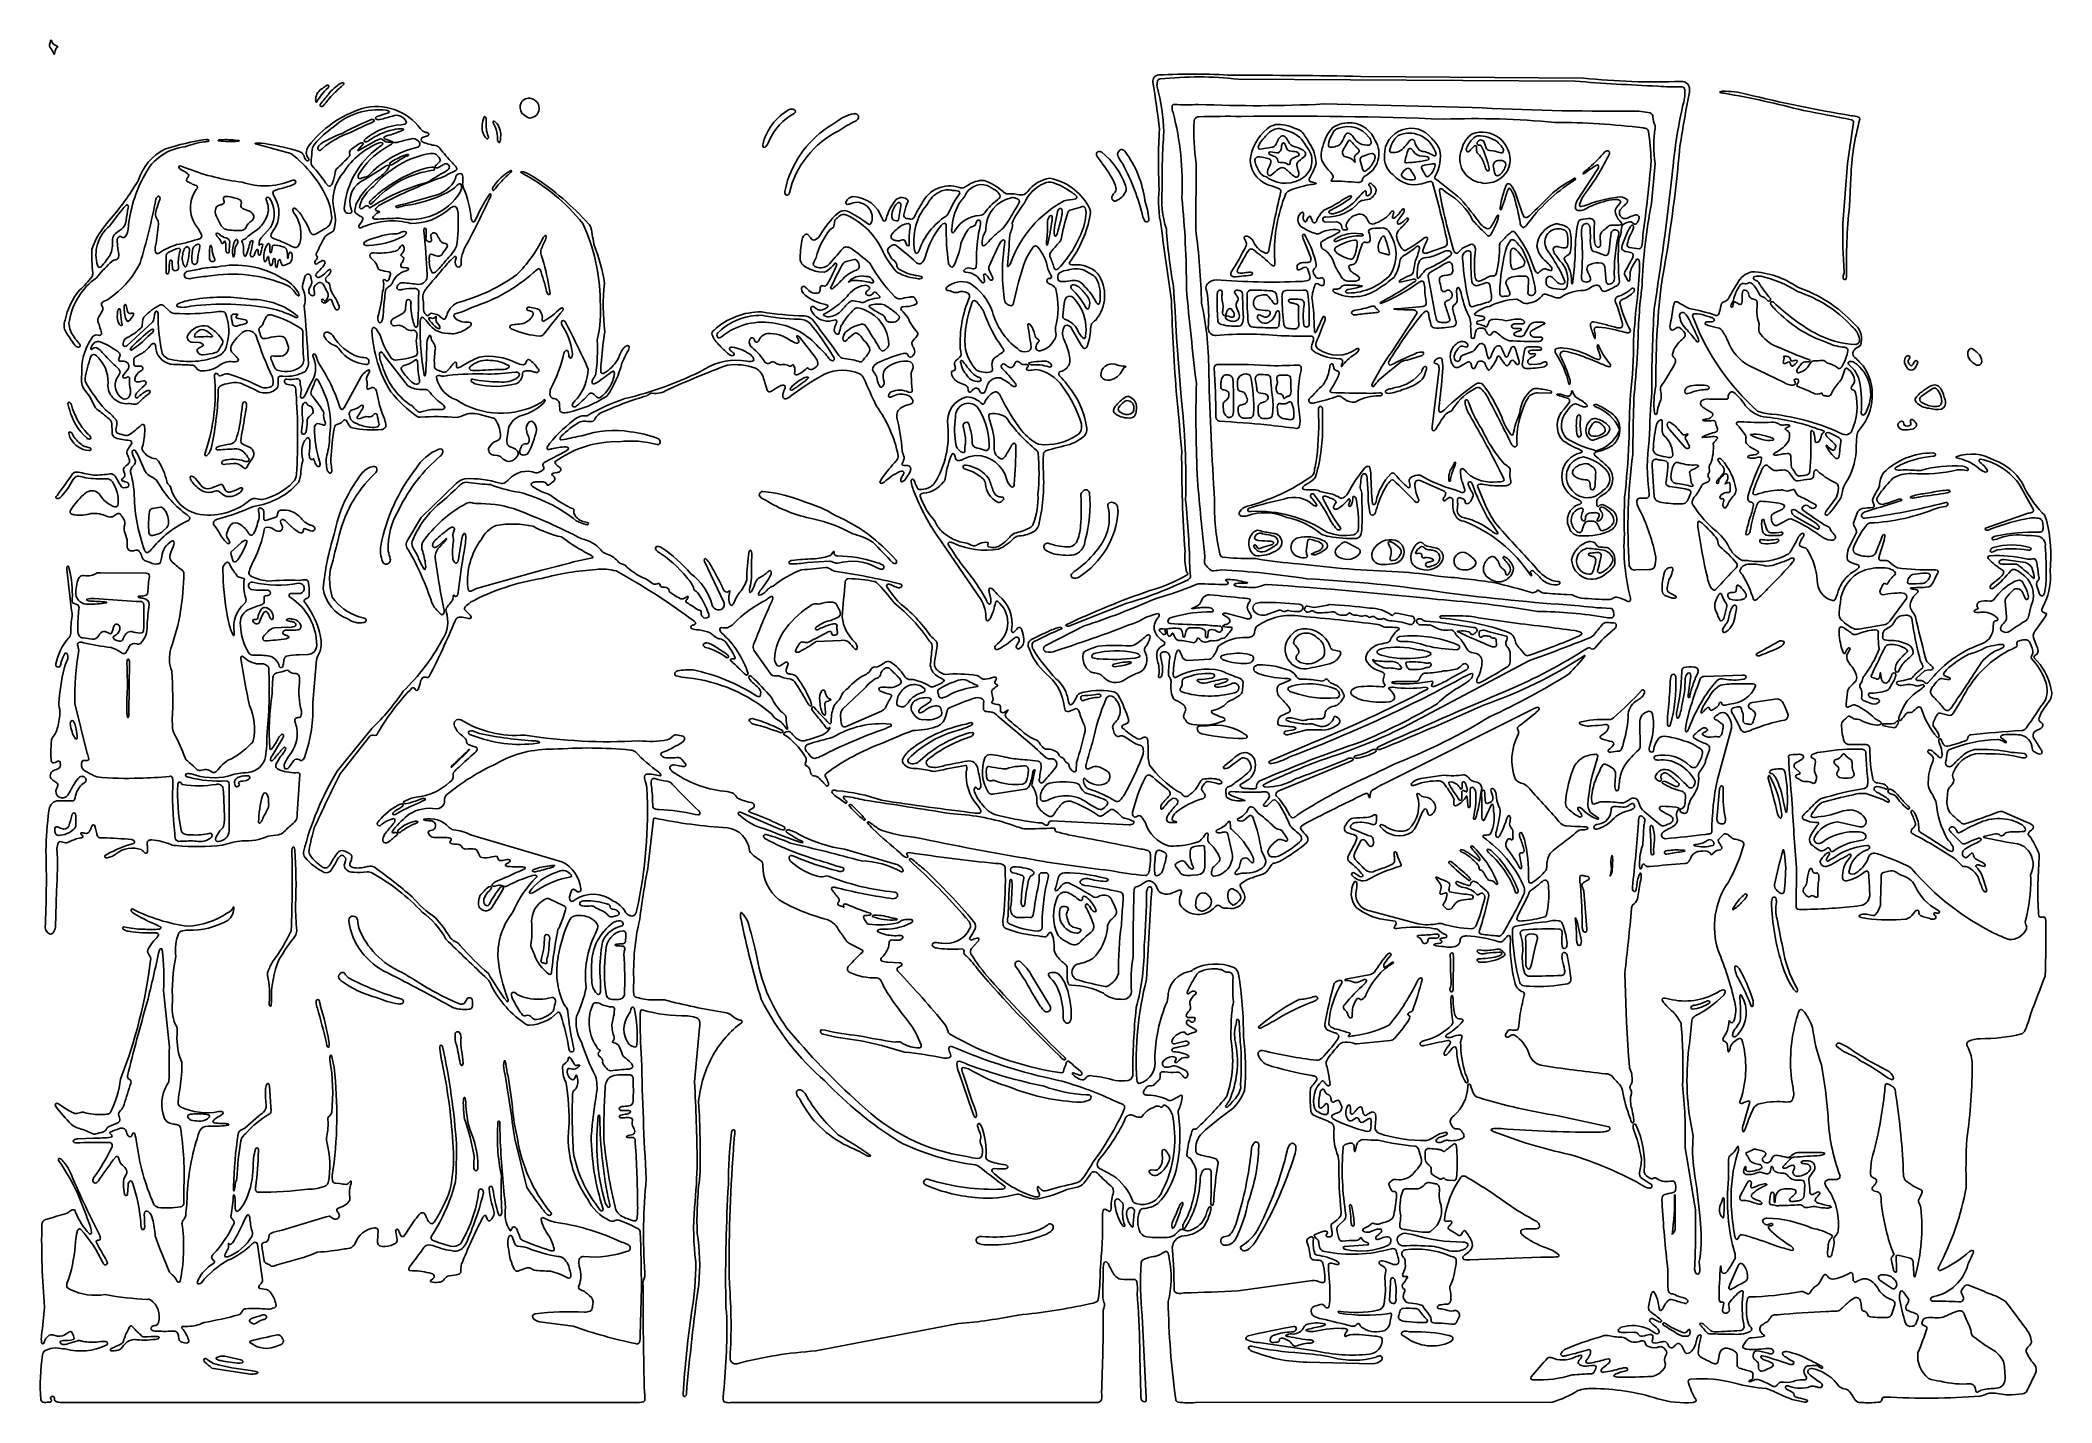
# Model space of a CAD drawing. Header units: metres. Extents: x 0.2 to 14.8, y 2.5 to 12.5.
import ezdxf

# ---------------------------------------------------------------- set-up
doc = ezdxf.new("R2010")
doc.units = ezdxf.units.M

msp = doc.modelspace()

# ---------------------------------------------------------------- linework, layer by layer
at = {"layer": 'Layer 1', "color": 0}
for points in [[(0.2741, 12.41774), (0.26937, 12.40628, 0.0652), (0.26139, 12.37468, -0.4989), (0.25946, 12.37376, -0.1873), (0.25635, 12.37734, 0.1371), (0.23, 12.42409, -0.2546), (0.22617, 12.44428), (0.23523, 12.47612, -0.4669), (0.23689, 12.4768, -0.1715), (0.23971, 12.47376, 0.2489), (0.28104, 12.43351, -0.0793), (0.28727, 12.42972, -0.5067), (0.28717, 12.42828, 0.1088), (0.2741, 12.41774)], [(8.90358, 12.19159, 0.0557), (8.33358, 12.1938, 0.3167), (8.31319, 12.1778, 0.077), (8.31108, 12.13609, -0.0556), (8.36094, 11.8062, 0.0263), (8.34921, 11.38874, 0.1085), (8.37892, 11.0973, 0.0272), (8.43052, 10.68039, -0.0062), (8.45204, 10.30545), (8.48706, 9.86893, -0.0334), (8.51952, 9.11791, -0.0214), (8.55004, 8.59995, -0.0394), (8.55431, 8.55734, -0.2612), (8.53752, 8.53576, -0.0416), (8.09133, 8.36395), (7.66585, 8.19657, -0.1671), (7.64842, 8.19816, -0.5686), (7.64775, 8.20682, -0.0281), (8.25827, 8.45626, 0.0629), (8.53448, 8.57291, 0.3517), (8.53519, 8.58207, -0.0862), (8.52431, 8.60274, -0.0782), (8.51548, 8.74291, -0.0188), (8.49056, 9.47209, 0.006), (8.45508, 9.86791, -0.0135), (8.41577, 10.57622, -0.0059), (8.341, 11.11849, -0.0736), (8.32633, 11.38847, -0.0302), (8.32919, 11.82634, 0.0076), (8.28037, 12.17114, -0.4575), (8.32464, 12.22289, -0.0273), (8.86227, 12.2208, -0.0054), (9.79942, 12.21287), (11.42325, 12.2002, 0.0367), (12.13267, 12.17603, -0.2444), (12.18556, 12.15651, -0.212), (12.19662, 12.09824, 0.0078), (12.12792, 11.70226, -0.0231), (11.99021, 10.6812, 0.0316), (11.95279, 9.95134, 0.0864), (11.94135, 9.75493), (11.94589, 9.74439, 0.2695), (11.95678, 9.74594, 0.2691), (11.96083, 9.75614, -0.0897), (11.97973, 9.82664, 0.1818), (11.98581, 9.91928, -0.1842), (11.99414, 9.95524, 0.0283), (12.06856, 10.07505, 0.0612), (12.09475, 10.12455, 0.3183), (12.08464, 10.15774, -0.0519), (12.0776, 10.16622, -0.2317), (12.07289, 10.18322, -0.1605), (12.14427, 10.29049, 0.086), (12.16325, 10.31368, 0.251), (12.16342, 10.33774, 0.1069), (12.12473, 10.37745, 0.2647), (12.10227, 10.37541), (12.08148, 10.36072, -0.3368), (12.06337, 10.36093, -0.243), (12.05585, 10.39434, 0.0094), (12.07962, 10.52895, -0.0811), (12.08821, 10.56255, -0.2867), (12.09629, 10.56687, -0.1097), (12.11773, 10.56051, 0.0148), (12.19487, 10.51687, -0.0375), (12.39087, 10.46666, 0.4087), (12.41171, 10.47889, 0.0524), (12.428, 10.54066, -0.2388), (12.43887, 10.56014), (12.45635, 10.56891, 0.1969), (12.48773, 10.59891, -0.0335), (12.54694, 10.70049, -0.2177), (12.65319, 10.78578, -0.1457), (12.98748, 10.67207, -0.1245), (13.39773, 10.40641, -0.2812), (13.45208, 10.26924, -0.1506), (13.44285, 10.24557), (13.41496, 10.22657, 0.4223), (13.3955, 10.16862, -0.0121), (13.4655, 10.09876, -0.3354), (13.44435, 9.63862), (13.42964, 9.61772, 0.1584), (13.41889, 9.57616, 0.0147), (13.41379, 9.47222, -0.1289), (13.33702, 9.24207, 0.1008), (13.31346, 9.18089, -0.0098), (13.30462, 9.13876, -0.0565), (13.20614, 9.00818, -0.3335), (13.19136, 9.01102, -0.3335), (13.18996, 9.02601), (13.19646, 9.03768, -0.0084), (13.24112, 9.09839, 0.2173), (13.28414, 9.22132, 0.2648), (13.26431, 9.24316, -0.0636), (13.14742, 9.31753, 0.0533), (13.12608, 9.33605, 0.5142), (13.10685, 9.32601, -0.0275), (13.10267, 9.28643, -0.261), (13.07837, 9.27114, 0.0309), (12.98731, 9.2572, -0.1959), (12.96512, 9.26566, -0.0174), (12.92481, 9.31843, 0.2733), (12.87696, 9.33701, 0.0051), (12.8331, 9.33299, -0.1283), (12.80975, 9.33701, -0.048), (12.76739, 9.36947, 0.3228), (12.74892, 9.37107, 0.1189), (12.73312, 9.35364, 0.0282), (12.66754, 9.19526, 0.0381), (12.66106, 9.17168, 0.3061), (12.66767, 9.15824, 0.1696), (12.6866, 9.15745, -0.0889), (12.85625, 9.19007, -0.0991), (12.88167, 9.19107, 0.1686), (12.92371, 9.18512, -0.0151), (12.95346, 9.19595, -0.3066), (12.96731, 9.18739), (12.97221, 9.17589, 0.1052), (12.99073, 9.14849, -0.042), (13.097, 9.09584, -0.0865), (13.11877, 9.08274, -0.4049), (13.11958, 9.06657, -0.2982), (13.08879, 9.05857, -0.0938), (13.07002, 9.06964, 0.3068), (13.0395, 9.07857), (13.03062, 9.07226, 0.4013), (13.02144, 9.04649, 0.0096), (13.172, 8.94328, 0.0249), (13.21246, 8.92289, -0.1329), (13.22398, 8.90784, 0.0947), (13.2545, 8.8662, -0.2725), (13.26229, 8.84356, -0.2725), (13.24627, 8.82576, -0.1656), (13.17485, 8.84234, 0.0473), (12.94508, 8.97937, 0.1571), (12.91279, 8.97416, -0.0252), (12.83937, 8.93468, -0.4564), (12.80339, 8.95078, -0.0841), (12.79475, 8.99301, -0.2634), (12.81173, 9.02068, -0.0088), (12.87098, 9.04866, 0.1306), (12.88962, 9.06493, 0.3652), (12.88892, 9.08101), (12.86942, 9.09016, 0.0523), (12.71637, 9.1088, 0.1979), (12.69762, 9.09632, 0.0532), (12.68019, 9.05282, 0.0333), (12.64121, 8.89399, -0.1212), (12.63083, 8.87051, -0.2171), (12.61594, 8.86299, -0.3877), (12.60889, 8.87124, -0.0227), (12.64075, 8.99289, 0.0607), (12.66371, 9.08355, 0.2496), (12.65796, 9.09834, 0.1261), (12.64558, 9.10266, -0.3357), (12.62539, 9.11951, -0.0932), (12.62387, 9.14476, -0.0326), (12.71556, 9.38534, 0.1513), (12.72212, 9.42726, 0.3268), (12.71696, 9.43166, 0.0789), (12.69154, 9.42955, -0.1779), (12.62625, 9.4283, -0.5526), (12.62625, 9.43739, -0.1443), (12.64546, 9.44451, 0.0239), (12.67006, 9.44901), (12.68354, 9.45057, 0.2009), (12.69944, 9.46116, 0.3673), (12.69867, 9.47349), (12.69212, 9.47755, -0.0839), (12.62271, 9.52055, -0.1396), (12.60829, 9.54284, -0.0315), (12.60983, 9.57301, 0.195), (12.60494, 9.59403, 0.0309), (12.54364, 9.67018, -0.5614), (12.55067, 9.68912, -0.0337), (12.59373, 9.68891, 0.0266), (12.79848, 9.68562, -0.1524), (12.85031, 9.67368, 0.1165), (12.87404, 9.66524, 0.0211), (12.91152, 9.66799, -0.1968), (12.92662, 9.66434, -0.4496), (12.92669, 9.65534), (12.92031, 9.65189, 0.0222), (12.90527, 9.64591, 0.1431), (12.89631, 9.63912, 0.4168), (12.89698, 9.63474, -0.0344), (12.91325, 9.62347, -0.1481), (12.92652, 9.6062, -0.1036), (12.92344, 9.55234, -0.1401), (12.82569, 9.46578, 0.1125), (12.81185, 9.45378, 0.4507), (12.81302, 9.44851, 0.1844), (12.846, 9.44753, -0.0583), (12.91144, 9.45759, -0.1609), (12.92964, 9.45382, -0.2145), (12.93681, 9.43799, -0.0067), (12.93937, 9.3812, 0.2051), (12.95189, 9.34301, -0.0294), (12.97269, 9.3127, 0.1412), (12.98973, 9.29518, 0.1413), (13.01385, 9.29472, 0.0414), (13.05719, 9.3032, 0.2943), (13.077, 9.32751, 0.0271), (13.083, 9.60537, -0.145), (13.08739, 9.62399, -0.3889), (13.09379, 9.62584, -0.1761), (13.10289, 9.61634, -0.0419), (13.10908, 9.59134), (13.11444, 9.54855), (13.11858, 9.54041, 0.3529), (13.13412, 9.53955, 0.1979), (13.16, 9.58516, -0.2256), (13.17987, 9.61397, 0.5181), (13.18044, 9.62172, 0.0623), (13.13562, 9.63676, 0.0688), (12.73683, 9.72526, -0.1955), (12.59414, 9.82543, 0.065), (12.52029, 9.90389, 0.2323), (12.50289, 9.90776, 0.2921), (12.47939, 9.87026, -0.1318), (12.47717, 9.85872, -0.2779), (12.47219, 9.85549), (12.34254, 9.85601, 0.1186), (12.29377, 9.84822, 0.4184), (12.27912, 9.81726, 0.1041), (12.294, 9.79745, 0.0232), (12.35714, 9.75851), (12.36529, 9.75143, -0.2809), (12.36621, 9.73305, -0.2259), (12.33069, 9.71149), (12.32092, 9.70939, 0.0566), (12.29546, 9.7038, 0.5012), (12.29489, 9.70076, 0.1503), (12.30223, 9.69653, 0.0431), (12.37252, 9.69874, -0.3326), (12.38658, 9.68857, 0.0318), (12.401, 9.64022, -0.2438), (12.3985, 9.62139, -0.1553), (12.3771, 9.61057, 0.0707), (12.29235, 9.57905, 0.2353), (12.29071, 9.57705, 0.4738), (12.2916, 9.57587, 0.0188), (12.34027, 9.57851, -0.0549), (12.3926, 9.58039), (12.40075, 9.57599, -0.2833), (12.40094, 9.56864, -0.0689), (12.3835, 9.54647, 0.0853), (12.37117, 9.53199, -0.115), (12.35089, 9.38272, 0.2391), (12.34312, 9.33716, -0.2132), (12.33812, 9.31514, 0.3075), (12.33729, 9.28309, -0.2743), (12.34267, 9.26345, -0.2743), (12.328, 9.2493, 0.014), (12.30479, 9.23891, 0.1694), (12.28494, 9.22182, -0.078), (12.23264, 9.13845, 0.1017), (12.21831, 9.10662, 0.198), (12.22275, 9.08328, 0.0599), (12.36262, 8.91393, -0.1135), (12.47787, 8.78964, 0.1419), (12.55646, 8.69262, 0.1854), (12.59602, 8.67566, 0.0082), (12.63419, 8.67505, 0.1725), (12.91137, 8.72018, 0.1344), (12.93346, 8.73709, 0.0082), (12.98881, 8.83855, -0.1259), (13.01708, 8.87326, -0.2852), (13.02739, 8.87449, -0.2851), (13.03306, 8.8658, -0.1107), (13.02289, 8.84114, 0.079), (13.00035, 8.79762, 0.2939), (13.00354, 8.78232, 0.0274), (13.04029, 8.76832, -0.1752), (13.05912, 8.75266, -0.125), (13.12964, 8.53478, 0.355), (13.24346, 8.38366, 0.4049), (13.26425, 8.39637, 0.0191), (13.28923, 8.47157, -0.1601), (13.41227, 8.60607, 0.0879), (13.43289, 8.62559, 0.4007), (13.43171, 8.64101, 0.1176), (13.41092, 8.64882, -0.028), (13.36779, 8.66618, -0.2858), (13.34802, 8.69345, -0.0664), (13.35833, 8.76334), (13.4146, 8.87687, 0.2137), (13.41404, 8.89901, -0.0263), (13.40458, 8.91999, -0.1794), (13.39548, 8.95172), (13.42133, 9.02226, -0.2465), (13.45792, 9.0552, -0.0333), (13.53535, 9.06322, 0.4523), (13.5466, 9.07857), (13.53579, 9.10784, -0.1984), (13.53692, 9.12989, -0.0167), (13.56158, 9.17659, 0.0814), (13.58454, 9.22114, -0.1608), (13.61408, 9.31616, -0.2012), (13.97421, 9.4617, -0.1271), (13.9921, 9.45487, -0.4294), (13.9921, 9.4443, -0.1553), (13.9741, 9.43724, 0.1024), (13.70771, 9.35899, 0.1471), (13.69844, 9.34766, 0.3672), (13.70044, 9.34147, 0.1068), (13.72202, 9.33649, -0.0323), (13.85631, 9.33412, 0.0955), (13.88292, 9.33382, -0.0891), (14.19379, 9.36518, -0.1682), (14.23131, 9.34591, -0.3028), (14.23089, 9.33732, -0.3028), (14.22281, 9.33441, 0.0653), (14.15329, 9.3392, -0.0792), (13.81767, 9.31214, 0.1404), (13.68083, 9.27655, 0.022), (13.5891, 9.16757, 0.0658), (13.566, 9.13001, 0.5406), (13.61558, 9.08772, 0.0237), (13.72502, 9.12416, -0.1613), (13.74419, 9.12366, -0.289), (13.74729, 9.11957, -0.2891), (13.74494, 9.11501), (13.71417, 9.10384, 0.0065), (13.47327, 9.02837, 0.1444), (13.45483, 9.01237, 0.4231), (13.45939, 8.9903, 0.1449), (13.47869, 8.98595, 0.0345), (14.05931, 9.09797, -0.1681), (14.07894, 9.0988), (14.08402, 9.09407, -0.4371), (14.06225, 9.06964, 0.0188), (14.0066, 9.05937, -0.0845), (13.51658, 8.95037, 0.159), (13.49369, 8.93903, 0.0671), (13.4116, 8.80757, 0.0996), (13.39246, 8.75582, 0.2879), (13.41229, 8.72549, 0.1449), (13.52223, 8.70791, 0.2336), (13.55677, 8.73266, 0.0168), (13.60523, 8.85434), (13.61121, 8.86482, -0.2802), (13.62112, 8.86333, -0.2802), (13.62435, 8.85384), (13.61794, 8.82312), (13.58321, 8.7082, 0.1428), (13.58167, 8.68447, 0.2845), (13.59346, 8.67526, 0.0176), (13.62585, 8.6772, -0.1884), (13.65583, 8.66603, 0.0699), (13.71587, 8.62349, 0.0447), (13.9811, 8.60782, -0.0858), (14.0045, 8.60568, -0.3516), (14.01285, 8.59426), (14.01023, 8.58437, 0.0071), (13.98577, 8.53809, -0.0599), (13.96306, 8.49551, -0.1876), (13.94408, 8.48407, -0.0429), (13.86323, 8.47787, 0.0386), (13.8125, 8.47547, 0.3002), (13.81113, 8.47399, 0.3003), (13.81196, 8.47216, 0.1097), (13.82542, 8.46737, -0.0242), (13.85844, 8.46249, -0.4877), (13.86448, 8.44612, -0.0437), (13.85487, 8.43443, 0.2131), (13.80839, 8.3387, 0.1436), (13.82652, 8.30097, -0.0815), (13.84671, 8.26374, 0.0053), (13.91864, 7.97218, 0.2094), (13.95492, 7.91432, -0.0228), (13.97269, 7.89864), (13.97731, 7.88991, -0.3473), (13.95514, 7.87609, 0.1524), (13.91354, 7.86949), (13.85519, 7.81651, 0.2855), (13.85321, 7.80554, 0.2856), (13.86219, 7.79893, 0.0116), (13.89025, 7.79993, -0.161), (13.91202, 7.78728, 0.3284), (13.93529, 7.78014), (13.96246, 7.80955, -0.1365), (14.31787, 8.06228, 0.3184), (14.41404, 8.17866, -0.0164), (14.41704, 8.22084, -0.2339), (14.42708, 8.23443), (14.43435, 8.23537, 0.1066), (14.44639, 8.2402, 0.2656), (14.44885, 8.24518, 0.1745), (14.44048, 8.26001, 0.2339), (14.32298, 8.29795, -0.0978), (14.28206, 8.29855, -0.2716), (14.27596, 8.30331, -0.2714), (14.27712, 8.31095, -0.0424), (14.30192, 8.32414, 0.4271), (14.30354, 8.32993, -0.4944), (14.3115, 8.37409, -0.1274), (14.39117, 8.37874, 0.2509), (14.42477, 8.39609, -0.1233), (14.56579, 8.51995, -0.0805), (14.6041, 8.53266, -0.1904), (14.62417, 8.52468, -0.0675), (14.64579, 8.48718, -0.1121), (14.67137, 8.41091, -0.1826), (14.66508, 8.39428, -0.4241), (14.65267, 8.39357), (14.64714, 8.40145, 0.0085), (14.62929, 8.44376, 0.525), (14.55714, 8.45728, 0.0304), (14.50758, 8.39955, 0.1626), (14.50104, 8.37634), (14.513, 8.26553, -0.128), (14.50533, 8.23428, 0.0124), (14.4736, 8.19549, 0.3995), (14.47604, 8.16243, 0.3597), (14.53575, 8.16116, -0.0185), (14.64881, 8.23374, 0.1628), (14.67346, 8.26437), (14.69264, 8.34651, 0.3774), (14.6146, 8.5852, 0.099), (14.57152, 8.60976, 0.2803), (14.54258, 8.60107, -0.0578), (14.42175, 8.47903, -0.1283), (14.40437, 8.46989, -0.4939), (14.39252, 8.48293, -0.1816), (14.40094, 8.49918), (14.46202, 8.54855, 0.1475), (14.49035, 8.58399, 0.3865), (14.48239, 8.60676, -0.0615), (14.37767, 8.69076, -0.387), (14.37704, 8.70578, -0.1856), (14.39535, 8.7113, -0.0642), (14.65292, 8.6892, 0.1421), (14.70352, 8.68799), (14.71337, 8.68922, -0.2714), (14.72623, 8.67866, -0.0793), (14.73652, 8.63657, -0.0063), (14.74944, 8.54787, -0.1675), (14.74392, 8.53101, 0.2275), (14.73033, 8.50089, 0.0135), (14.74981, 8.43809, 0.1397), (14.76146, 8.41962, 0.2918), (14.77658, 8.41882, 0.1796), (14.78975, 8.43722, 0.0397), (14.80179, 8.55505, 0.0198), (14.79435, 8.77849, 0.4377), (14.73608, 8.85505, 0.0198), (14.65358, 8.85932, 0.1279), (14.46483, 8.84105, -0.0569), (14.41479, 8.8272, -0.2993), (14.40648, 8.83338, -0.2996), (14.40889, 8.84347), (14.43019, 8.85307, -0.0612), (14.75208, 8.88295, 0.1976), (14.77352, 8.89178, 0.1774), (14.77869, 8.91512, 0.0566), (14.77504, 8.95847, 0.3266), (14.745, 8.98509, 0.0428), (14.6936, 8.98772, 0.0526), (14.38871, 8.90328, -0.1306), (14.36494, 8.8978, -0.2761), (14.3571, 8.90337, -0.2764), (14.35831, 8.91293), (14.66908, 9.02103, 0.0704), (14.70271, 9.03055, 0.3671), (14.70773, 9.04595), (14.62467, 9.19989, 0.2193), (14.32246, 9.41593, 0.2912), (14.31256, 9.41074, 0.2912), (14.31306, 9.39957, 0.0142), (14.33985, 9.37418, -0.102), (14.37087, 9.33974, -0.3964), (14.36906, 9.32447, -0.2297), (14.35012, 9.32397, -0.1109), (14.30798, 9.35184, 0.1143), (14.14512, 9.42732, -0.2942), (14.14307, 9.43082, -0.2947), (14.14542, 9.43414, -0.2236), (14.42252, 9.4083, -0.1799), (14.62575, 9.24259, 0.0761), (14.77242, 9.02399), (14.7885, 9.00976), (14.80383, 8.97209, -0.0837), (14.8305, 8.59707, -0.1275), (14.79231, 8.36795, 0.0422), (14.76902, 8.31818, 0.3662), (14.77998, 8.2978), (14.79521, 8.29172, -0.2859), (14.80306, 8.28205), (14.79452, 8.26443), (14.72887, 8.17203, 0.2766), (14.70831, 8.11289, 0.0071), (14.7276, 8.05924, -0.0893), (14.7425, 8.01376, -0.3039), (14.72637, 7.98793, 0.4184), (14.71442, 7.96455, -0.1516), (14.83498, 7.74368, -0.2262), (14.83012, 7.65924, 0.0225), (14.80233, 7.61822, 0.0964), (14.7496, 7.52626, 0.3469), (14.7645, 7.49232, -0.3645), (14.77679, 7.46899, -0.1523), (14.76425, 7.45128, -0.0376), (14.74081, 7.43855, 0.0174), (14.71827, 7.42691, 0.3842), (14.71214, 7.37534, 0.0071), (14.76362, 7.29687, -0.1186), (14.77175, 7.27562, -0.3288), (14.76481, 7.26324, -0.1741), (14.74631, 7.26339, -0.0218), (14.71202, 7.28012), (14.70485, 7.28714, -0.1088), (14.70004, 7.30524, 0.3534), (14.61183, 7.40172, 0.056), (14.49292, 7.40374, 0.134), (14.47194, 7.39647, 0.3037), (14.47004, 7.38901, 0.1396), (14.47906, 7.37632, -0.0322), (14.51029, 7.35372, -0.3724), (14.50938, 7.34615, -0.3724), (14.50175, 7.34597), (14.48237, 7.35916, 0.0608), (14.44306, 7.36939, 0.0836), (14.09533, 7.29559, 0.2486), (14.07975, 7.27153, -0.0069), (14.06746, 7.20132, 0.5591), (14.1031, 7.17145, 0.0963), (14.12708, 7.18962, -0.041), (14.17677, 7.23682, -0.1681), (14.27819, 7.29499, -0.0634), (14.54921, 7.27359, -0.063), (14.64058, 7.26557, -0.1807), (14.65635, 7.25328, -0.5237), (14.65004, 7.23599, -0.1248), (14.62723, 7.23434, 0.0791), (14.3626, 7.26399, 0.3637), (14.12281, 7.12441, 0.2519), (14.1226, 7.08697, -0.0701), (14.12644, 7.07649, -0.1774), (14.11827, 7.0447, -0.0392), (14.09294, 7.01499, 0.1255), (14.08319, 6.98822, 0.0124), (14.07906, 6.93039, 0.2061), (14.10121, 6.83184, 0.0166), (14.18294, 6.75824, 0.2142), (14.20756, 6.75153, 0.0076), (14.45339, 6.83993, -0.1803), (14.49233, 6.83866), (14.65377, 6.76741, -0.0398), (14.69787, 6.7462, -0.5331), (14.70075, 6.71299, -0.047), (14.68821, 6.70197, 0.139), (14.67075, 6.68216, 0.2387), (14.67114, 6.67434, -0.0783), (14.73783, 6.55955, -0.1147), (14.7511, 6.51395, 0.0344), (14.74564, 6.10287, 0.0962), (14.74739, 6.07949, 0.3011), (14.75937, 6.07049), (14.76844, 6.0717, -0.1914), (14.79189, 6.06762, -0.1501), (14.79798, 6.04703, -0.0143), (14.79406, 5.64018, 0.0095), (14.69025, 5.36707, -0.0367), (14.643, 5.23562, -0.1654), (14.62192, 5.21826, -0.0634), (14.32044, 5.18322, 0.1063), (14.23304, 5.16287, 0.2248), (14.22231, 5.14818, 0.1568), (14.22746, 5.12572, -0.0975), (14.26108, 5.01432, -0.0358), (14.22329, 4.4513, 0.0265), (14.21854, 4.0967, -0.0747), (14.01667, 3.5162), (14.0136, 3.50499, 0.5243), (14.02867, 3.49007), (14.05362, 3.50114, 0.066), (14.24169, 3.62843, -0.1966), (14.26219, 3.63705, -0.4142), (14.27064, 3.62664), (14.26877, 3.61701, 0.015), (14.23052, 3.53368, -0.2832), (13.98129, 3.30001, 0.1426), (13.96077, 3.28928, 0.353), (13.95864, 3.27416, 0.2467), (13.97704, 3.26505, -0.0165), (14.16235, 3.26139, 0.564), (14.1975, 3.29526, 0.061), (14.19004, 3.31072, -0.0611), (14.18258, 3.32622, -0.2251), (14.18506, 3.34826), (14.19854, 3.36539, -0.0824), (14.21464, 3.38268, -0.2159), (14.23444, 3.3837, -0.007), (14.38269, 3.32201, -0.0709), (14.50454, 3.26307, -0.0097), (14.64719, 3.07362, -0.1386), (14.69242, 2.97889, -0.1622), (14.69037, 2.95355), (14.68294, 2.94507, 0.0302), (14.66731, 2.92934, 0.3696), (14.66042, 2.88616, 0.0626), (14.72008, 2.79691, -0.2764), (14.72256, 2.74099), (14.66131, 2.60887, -0.2528), (14.62804, 2.58987), (14.54971, 2.5823, -0.0594), (14.50789, 2.58145, 0.0152), (14.44604, 2.59114, 0.0782), (14.38485, 2.59353, -0.0079), (14.32017, 2.5723, -0.0336), (13.62487, 2.56576, 0.1508), (13.60721, 2.55895), (13.60371, 2.55232, -0.238), (13.58821, 2.5287, -0.0423), (13.46875, 2.52507, -0.1032), (13.42569, 2.52928, -0.1536), (13.39531, 2.56114, 0.0571), (13.36242, 2.60912, 0.1971), (13.32817, 2.62555, -0.1925), (13.28898, 2.64539, 0.1604), (13.11504, 2.76937, 0.1506), (13.07381, 2.77114, 0.5376), (13.07029, 2.7338, 0.0344), (13.14821, 2.6742, -0.1116), (13.16689, 2.65695, -0.5482), (13.15046, 2.6348), (13.1391, 2.63643, 0.0293), (13.11481, 2.6418), (13.10246, 2.64566, 0.1369), (13.07914, 2.6418, -0.1773), (12.93017, 2.64343, 0.0974), (12.90467, 2.64666, 0.4547), (12.898, 2.63768, 0.2097), (12.91039, 2.62072), (12.93998, 2.60666, -0.2081), (12.96185, 2.57972, 0.1735), (12.96983, 2.56737, 0.0734), (12.9925, 2.56051, -0.0631), (13.05664, 2.54155, -0.2723), (13.05956, 2.53702, -0.2723), (13.05702, 2.53226, -0.1215), (13.03719, 2.52826, -0.0807), (12.86144, 2.58349, 0.034), (12.75762, 2.62782, -0.0478), (12.52904, 2.66745, 0.0806), (12.20864, 2.69732, 0.5474), (12.19037, 2.66824, 0.0648), (12.24371, 2.54928, -0.3281), (12.24239, 2.53239), (12.22419, 2.5267, -0.1), (11.96644, 2.55303, 0.0763), (11.48694, 2.62782, 0.0932), (11.38308, 2.61234, -0.0724), (11.19496, 2.52857), (8.59112, 2.52468, -0.0413), (8.46769, 2.52795), (8.4576, 2.53143, -0.2146), (8.44719, 2.54828, -0.0297), (8.39198, 3.26382, 0.1145), (8.399, 3.57407, 0.085), (8.39275, 3.61582, 0.3891), (8.372, 3.62828), (8.35314, 3.61791, -0.1044), (8.29379, 3.59274, 0.1015), (8.20819, 3.56668, 0.1974), (8.19379, 3.54555, 0.0415), (8.2031, 3.15943), (8.23073, 2.55928, -0.1059), (8.23146, 2.53776, -0.298), (8.22579, 2.53176, -0.3022), (8.20062, 2.54005, -0.1243), (8.19323, 2.56195, -0.006), (8.1846, 2.93041, 0.0118), (8.16571, 3.32568, 0.0687), (8.16339, 3.40897, 0.2284), (8.15169, 3.4238), (8.14131, 3.42534, -0.0523), (8.04887, 3.42616, -0.2057), (7.99925, 3.4562, -0.0114), (7.95987, 3.52934, 0.1194), (7.94344, 3.54959, 0.3324), (7.92742, 3.54974), (7.92221, 3.54178), (7.91839, 3.51107), (7.91579, 3.28682, 0.043), (7.92671, 3.24953, -0.1456), (7.92656, 3.23112, 0.0531), (7.91854, 3.2003, -0.0106), (7.90506, 2.59784, -0.0747), (7.90581, 2.54634, -0.3171), (7.87769, 2.52645), (5.19798, 2.52503, -0.0907), (5.15708, 2.5277, -0.2364), (5.14614, 2.53824, -0.0831), (5.14329, 2.56126, 0.0268), (5.17125, 3.15884, -0.0514), (5.16223, 3.27632, -0.017), (5.18162, 4.11772, -0.0338), (5.20419, 4.50041, -0.1434), (5.21264, 4.51584, -0.5021), (5.22896, 4.50995), (5.22819, 4.48705, 0.0343), (5.21889, 4.36789, 0.0244), (5.18894, 3.38874, -0.0361), (5.19371, 2.85266, 0.5169), (5.24362, 2.80853, -0.0499), (5.8201, 2.90193), (6.86256, 3.10155, 0.0271), (7.29844, 3.16428, 0.0295), (7.81844, 3.24618, 0.0764), (7.86869, 3.26051, 0.2267), (7.88146, 3.27697, 0.0431), (7.89458, 3.49291, 0.0318), (7.91312, 3.88605, -0.074), (7.917, 3.92774), (7.92123, 3.93466, -0.3126), (7.93675, 3.93564), (7.9461, 3.92972, 0.0773), (7.96448, 3.92191, 0.3068), (7.96962, 3.92376, 0.1509), (7.97552, 3.9428, -0.0911), (7.99083, 4.05022, 0.3289), (7.97317, 4.10876, -0.034), (7.88375, 4.19326, 0.2792), (7.84287, 4.21051, 0.1458), (7.8251, 4.19416), (7.78773, 4.14124, -0.1573), (7.73637, 4.10024), (7.65298, 4.08187, -0.0666), (7.42467, 4.01114, -0.0814), (7.31962, 4.04203, 0.1104), (7.27835, 4.04622, -0.0928), (7.00775, 4.02149, -0.0826), (6.62442, 4.11224, -0.141), (6.60892, 4.12828, -0.3754), (6.61456, 4.15095, -0.2064), (6.64429, 4.15503, 0.0846), (7.18254, 4.08374, 0.1827), (7.20017, 4.09145, 0.3809), (7.19725, 4.10691, -0.0154), (7.02787, 4.23805, 0.0909), (6.98635, 4.26076, -0.0814), (6.42508, 4.43226, -0.0614), (5.88756, 4.87257, -0.0987), (5.42198, 5.47141, -0.0264), (5.27458, 6.05418, -0.183), (5.273, 6.10397, -0.5094), (5.27681, 6.10457, -0.0461), (5.2986, 6.07851, -0.0381), (5.32233, 6.04328, -0.0125), (5.38456, 5.80643, 0.1192), (5.60679, 5.26357, 0.0373), (6.13814, 4.71049, 0.1579), (6.92302, 4.32205, 0.0235), (7.00342, 4.30803, 0.3252), (7.0325, 4.32862, 0.1938), (7.02183, 4.41797, -0.1448), (7.01887, 4.43974), (7.02337, 4.46116, 0.1593), (7.01675, 4.49901, -0.0575), (7.001, 4.54326, -0.2149), (7.00414, 4.56122, -0.478), (7.01748, 4.56057, -0.0579), (7.03356, 4.5312, -0.1017), (7.06217, 4.31864, 0.2727), (7.07892, 4.29295, 0.0656), (7.20279, 4.26128, -0.197), (7.2186, 4.25243, -0.5196), (7.21421, 4.23666, -0.0553), (7.20289, 4.23295, -0.0374), (7.12464, 4.23407, 0.2098), (7.10706, 4.22768, 0.3957), (7.10756, 4.21239, 0.119), (7.41814, 4.02884, 0.1167), (7.44185, 4.0278, 0.4149), (7.45221, 4.04682), (7.44396, 4.07028, -0.2499), (7.43908, 4.10124, -0.423), (7.44319, 4.10201, -0.0653), (7.46002, 4.08641, 0.3025), (7.50856, 4.07405, -0.0185), (7.71419, 4.12716, 0.1732), (7.76752, 4.1612, 0.0223), (7.84571, 4.28378, 0.0547), (8.07164, 4.66918, 0.4532), (8.05792, 4.70547, -0.0355), (7.98721, 4.73468, 0.0447), (7.59179, 4.87876, -0.0504), (6.81317, 5.12597, 0.2928), (6.79613, 5.12261, 0.2926), (6.79204, 5.10576, 0.0409), (6.80317, 5.06845), (6.80489, 5.05889, -0.278), (6.79617, 5.0462, -0.146), (6.75583, 5.04091, 0.0241), (6.46633, 5.08528, 0.0296), (6.13296, 5.17062, -0.0329), (5.87248, 5.21593, -0.1621), (5.85481, 5.23089, -0.3866), (5.85646, 5.24466), (5.86392, 5.24747), (5.88779, 5.24474, 0.0322), (6.13283, 5.20491, 0.0197), (6.39898, 5.15884, -0.0795), (6.43504, 5.15978), (6.45756, 5.14607, 0.1136), (6.56937, 5.11607, 0.2063), (6.58594, 5.12084, 0.2251), (6.58781, 5.13816, 0.0783), (6.49696, 5.30522, -0.0281), (6.32014, 5.55353, 0.0379), (6.29562, 5.60766, 0.2773), (6.26604, 5.62691, -0.1199), (6.06304, 5.66982, -0.4934), (6.06125, 5.71537, -0.0081), (6.15948, 5.81539, 0.4006), (6.15948, 5.83105), (6.06071, 5.88151, -0.1162), (6.04048, 5.90026, 0.0138), (5.99139, 5.97084, 0.1854), (5.90367, 6.05284, -0.0722), (5.55117, 6.19805, -0.2319), (5.43354, 6.44539, 0.0941), (5.43164, 6.46884, 0.1558), (5.41619, 6.48495, -0.0297), (5.35175, 6.5328, -0.1245), (5.33606, 6.55622, 0.3529), (5.17519, 6.72318, -0.0357), (4.64492, 6.7942, 0.3994), (4.63479, 6.78589), (4.59714, 6.45139, 0.0162), (4.53406, 6.05541, 0.067), (4.49125, 5.59722, 0.0394), (4.49087, 5.50612, 0.1954), (4.50081, 5.48937, 0.0727), (4.61198, 5.46641, 0.0105), (4.71529, 5.46682, 0.0259), (5.15329, 5.37495, -0.1505), (5.21017, 5.35087, 0.1563), (5.26558, 5.31972, -0.0402), (5.27752, 5.31491, -0.4789), (5.28079, 5.30095, 0.1107), (5.07139, 5.06574, 0.1006), (4.96387, 4.72164, -0.0233), (4.97375, 4.18041, 0.0425), (4.95396, 3.76374, -0.0649), (4.96473, 3.38855, 0.0122), (4.87471, 2.58905, -0.1428), (4.86721, 2.57139, -0.4745), (4.85608, 2.57139, -0.1769), (4.85035, 2.58903, -0.0175), (4.91244, 3.1803, 0.0437), (4.94331, 3.55403, -0.054), (4.93508, 3.95124, 0.0192), (4.95406, 4.28457, 0.0107), (4.93475, 4.86791), (4.97171, 5.26243, 0.1144), (4.96975, 5.3148, 0.2428), (4.94052, 5.33887, 0.0234), (4.88273, 5.35068, -0.0755), (4.552, 5.39349, 0.3375), (4.54035, 5.38528), (4.53771, 5.36207, 0.0234), (4.54819, 5.03484, 0.0098), (4.582, 4.15957, 0.0396), (4.57119, 3.4722, -0.1439), (4.56239, 3.41947, 0.1722), (4.55873, 3.38299, 0.0064), (4.56852, 2.59839, -0.072), (4.57239, 2.54597, -0.2924), (4.55854, 2.52968, -0.0569), (4.50631, 2.52505), (0.82025, 2.52482), (0.30248, 2.52674, -0.1035), (0.27335, 2.53251, -0.2828), (0.26187, 2.55174, 0.116), (0.25975, 2.5613, 0.4422), (0.24162, 2.56966, 0.4421), (0.235, 2.55084), (0.23939, 2.54568, -0.2728), (0.23994, 2.53467, -0.273), (0.23056, 2.52887, -0.0329), (0.18742, 2.52662, -0.1555), (0.16992, 2.53195, -0.1863), (0.16233, 2.54795, -0.0588), (0.17529, 2.87462, -0.2775), (0.19589, 2.90514, -0.1191), (0.27019, 2.92416, 0.0359), (0.34129, 2.91695, 0.1797), (0.64012, 2.94462, 0.3288), (0.65006, 2.95762, 0.3289), (0.64056, 2.97095), (0.63067, 2.97232, 0.0172), (0.56858, 2.96684, -0.0855), (0.45802, 2.97528, 0.1071), (0.43217, 2.97728, -0.0051), (0.36348, 2.95555, -0.1328), (0.32208, 2.94928, -0.3057), (0.30379, 2.9657, -0.3401), (0.30677, 2.97299, -0.1253), (0.32552, 2.97832, 0.0813), (0.40023, 2.98587, 0.2943), (0.40514, 2.99301, 0.1195), (0.40108, 3.01245, 0.0497), (0.3865, 3.04095, 0.299), (0.3786, 3.04347, 0.0856), (0.35442, 3.03205, -0.2325), (0.28094, 3.01005), (0.24998, 3.01884, 0.2671), (0.21627, 3.01134, 0.1579), (0.18606, 2.96447), (0.18262, 2.95649, -0.2735), (0.17293, 2.95575, -0.2734), (0.1676, 2.96389, -0.084), (0.16844, 3.01495, -0.0058), (0.19048, 3.22234, -0.0265), (0.16948, 3.8252, -0.3437), (0.19919, 3.86172, -0.0142), (0.33998, 3.90332, 0.1047), (0.36987, 3.91872, -0.0603), (0.39156, 3.93241, -0.2351), (0.40758, 3.93184, -0.1932), (0.41629, 3.91699, 0.106), (0.51752, 3.75759, 0.2956), (0.5276, 3.75683, 0.2957), (0.53242, 3.76572, 0.0723), (0.51058, 3.8483, 0.0129), (0.43467, 4.04184, 0.1122), (0.42248, 4.06855, 0.0472), (0.2915, 4.29266, -0.3016), (0.29027, 4.30307, -0.3017), (0.29939, 4.30824, -0.1517), (0.31917, 4.29503, -0.0546), (0.37042, 4.22243, 0.0156), (0.58985, 3.75022, -0.1139), (0.59731, 3.72503, -0.4362), (0.5811, 3.71112, 0.1031), (0.57373, 3.70974, 0.3924), (0.56742, 3.69937), (0.57758, 3.67532, -0.0056), (0.642, 3.56224), (0.64808, 3.54707, -0.2888), (0.64211, 3.53278, -0.2887), (0.62664, 3.53199, -0.1512), (0.61473, 3.54739, 0.0705), (0.45517, 3.78964), (0.44554, 3.7952, 0.2454), (0.43717, 3.79114, 0.0936), (0.42706, 3.7702, 0.0313), (0.41596, 3.70043, -0.0562), (0.36764, 3.43184, 0.1096), (0.3511, 3.38082, 0.2059), (0.35714, 3.36247), (0.37581, 3.35087, 0.1494), (0.63277, 3.3138, 0.0376), (0.93935, 3.27916, -0.1527), (0.96244, 3.27668, -0.3269), (1.02058, 3.11039, -0.36), (0.99292, 3.08737, 0.0802), (0.97785, 3.08243, 0.3233), (0.96648, 3.06661, 0.3234), (0.97794, 3.05084, 0.0981), (1.00998, 3.04595, 0.0096), (1.14033, 3.0463, -0.307), (1.16325, 3.02678, -0.0524), (1.16814, 3.00476, 0.0485), (1.17252, 2.98432, 0.2888), (1.192, 2.96687, 0.0107), (1.21156, 2.96212, 0.156), (1.23373, 2.96155, 0.3215), (1.24242, 2.97432), (1.24073, 2.98499, 0.108), (1.19256, 3.06847, -0.5516), (1.19825, 3.08151), (1.22185, 3.0817, 0.1073), (1.335, 3.10153, -0.0788), (1.35433, 3.10982, 0.0209), (1.60614, 3.16599, 0.2105), (1.63729, 3.2002, -0.1795), (1.659, 3.21093, -0.0325), (1.81944, 3.20789, 0.1058), (1.86898, 3.21828, 0.27), (1.88027, 3.23343, 0.1155), (1.8451, 3.32126, 0.1865), (1.81008, 3.35145), (1.76006, 3.35812, -0.3465), (1.75392, 3.36801, -0.1705), (1.76333, 3.38762, 0.2533), (1.78152, 3.4218), (1.74358, 3.67874, 0.4195), (1.72581, 3.69591, 0.1496), (1.70589, 3.68351, -0.1025), (1.52864, 3.56568, 0.0939), (1.33462, 3.40099, -0.1872), (1.31354, 3.3913, -0.4284), (1.30452, 3.40099), (1.31019, 3.42149, -0.1387), (1.41939, 3.53991), (1.42927, 3.54822, 0.3007), (1.42858, 3.56016, -0.2195), (1.40958, 3.58743, -0.1273), (1.42139, 3.60805, 0.0775), (1.57271, 3.83422, 0.2188), (1.57244, 3.85332), (1.5535, 3.87145, -0.1588), (1.55121, 3.89509, 0.0168), (1.56914, 4.04099, -0.2971), (1.5706, 4.04237, -0.2961), (1.57244, 4.04162, -0.1019), (1.57848, 4.0277, -0.029), (1.58146, 3.94299, 0.1674), (1.58746, 3.92472, 0.4), (1.60256, 3.92453, 0.1136), (1.66302, 4.01357, 0.0982), (1.71212, 4.24293, -0.0663), (1.7285, 4.37622, -0.5387), (1.74652, 4.38318, -0.157), (1.75098, 4.36193, -0.0236), (1.73121, 4.10247, 0.0863), (1.73042, 4.07826, 0.3392), (1.75019, 4.06176, 0.035), (2.11194, 4.08522, 0.1366), (2.2456, 4.11145, 0.1819), (2.26062, 4.13012, 0.1132), (2.24975, 4.42951, -0.1292), (2.24931, 4.47224, 0.0813), (2.25819, 4.59099, -0.1657), (2.26204, 4.61245, 0.2091), (2.28606, 4.64451, 0.0666), (2.27317, 5.02878, -0.1123), (2.27625, 5.06137, -0.3049), (2.27941, 5.06395, -0.305), (2.283, 5.06199, -0.0267), (2.30277, 4.9727, -0.0677), (2.28992, 4.18309, 0.0983), (2.29267, 4.14193, 0.2963), (2.31279, 4.12778), (2.34348, 4.12445, 0.0163), (2.39112, 4.11899, 0.1994), (2.41669, 4.13518, -0.0786), (2.42479, 4.14228, -0.4739), (2.42683, 4.14157, -0.1318), (2.42675, 4.12424, 0.1284), (2.41837, 4.02703, -0.119), (2.41719, 4.00257, -0.1885), (2.34637, 3.9503, 0.1034), (2.32583, 3.94009, 0.356), (2.32427, 3.92591), (2.33089, 3.91699, -0.1307), (2.34239, 3.88995, -0.4353), (2.30739, 3.86432), (2.29714, 3.86997), (2.26877, 3.88626), (2.26773, 3.88659), (2.24444, 3.88268), (1.92442, 3.78403, 0.0699), (1.84164, 3.76126, 0.191), (1.82833, 3.74468), (1.82769, 3.73395, -0.4021), (1.79127, 3.69345, 0.3648), (1.77583, 3.67966, 0.0435), (1.78052, 3.63859), (1.79171, 3.56151, 0.2772), (1.81196, 3.54055, -0.0737), (1.84514, 3.52237, 0.1644), (1.86758, 3.52374, 0.0184), (1.90467, 3.53734, 0.0419), (2.18071, 3.62366, 0.0376), (2.3806, 3.64862, 0.0999), (2.43087, 3.65841, 0.1435), (2.45644, 3.68728, -0.2822), (2.59879, 3.8007, -0.4817), (2.62602, 3.77287, 0.0514), (2.62094, 3.69347, 0.2672), (2.63583, 3.6703, 0.1249), (2.67633, 3.66632, 0.1124), (2.75406, 3.68968, 0.2618), (2.76277, 3.71397, -0.0143), (2.75439, 3.77203, -0.1249), (2.758, 3.79141, -0.4627), (2.76369, 3.79278, -0.1282), (2.77489, 3.77907, -0.0076), (2.78958, 3.74545, 0.4616), (2.8096, 3.73905, 0.0504), (2.84506, 3.78626, -0.0295), (2.92562, 3.90074, -0.1489), (2.94579, 3.9118, -0.3098), (2.9691, 3.8962, 0.0359), (2.98231, 3.86857, 0.1875), (3.00825, 3.83395, 0.3464), (3.03421, 3.84226, 0.0569), (3.1491, 4.07612, 0.0732), (3.17229, 4.38857, 0.0363), (3.09573, 4.99262, -0.0616), (3.07508, 5.12474), (3.07767, 5.13297, -0.5721), (3.09506, 5.1258, -0.0368), (3.19664, 4.40932, -0.0177), (3.18983, 4.13862, -0.079), (3.02158, 3.75255, 0.1136), (3.01164, 3.72941, 0.2817), (3.02229, 3.71147, 0.0442), (3.15323, 3.66834, 0.2728), (3.22587, 3.68528, 0.0952), (3.3545, 4.03166, 0.0323), (3.35885, 4.07312, -0.3062), (3.37538, 4.08385, -0.3062), (3.3915, 4.07253, -0.1363), (3.39169, 4.04959, -0.0421), (3.2665, 3.68701, -0.2375), (3.19496, 3.63037, -0.069), (3.05014, 3.66309, 0.0534), (2.995, 3.67732, 0.2423), (2.95879, 3.65714, -0.0138), (2.88477, 3.55707, 0.0658), (2.84952, 3.50466, 0.3812), (2.85467, 3.49049), (2.875, 3.48809, -0.0728), (3.01533, 3.46701, -0.3169), (3.03368, 3.45123, -0.3169), (3.025, 3.42864), (3.01077, 3.41862, 0.2938), (3.00641, 3.41256, 0.2934), (3.01008, 3.40607, 0.0574), (3.06542, 3.40401, 0.2628), (3.10937, 3.42859, -0.2336), (3.14427, 3.45109, 0.053), (3.21325, 3.46366, 0.1943), (3.22731, 3.47518, 0.0922), (3.22933, 3.49878, -0.0706), (3.23308, 3.5358, -0.0198), (3.38673, 3.87434, -0.0852), (3.39889, 3.89041, -0.3593), (3.40989, 3.89057), (3.41419, 3.88426), (3.42048, 3.86799, 0.1565), (3.43031, 3.8537, 0.3334), (3.43921, 3.85355, 0.31), (3.46998, 3.92347, -0.0426), (3.43425, 4.08441, -0.1951), (3.44031, 4.10255, -0.4226), (3.45404, 4.10255, -0.196), (3.46242, 4.08455, 0.0327), (3.50327, 3.90062, 0.5177), (3.51877, 3.89266, 0.202), (3.52844, 3.92059, -0.026), (3.5251, 4.18041, -0.0731), (3.49944, 4.57501, -0.3582), (3.50673, 4.58103, -0.3584), (3.51404, 4.57501), (3.51598, 4.43041, 0.0111), (3.55454, 3.95128, 0.1858), (3.58779, 3.78145, 0.5087), (3.594, 3.7823, -0.05), (3.60792, 3.80595, -0.3202), (3.62214, 3.80701, -0.1442), (3.63669, 3.79189, -0.0286), (3.65808, 3.73582, 0.2304), (3.68114, 3.70797, 0.0167), (3.87752, 3.63714, 0.1406), (3.90004, 3.63307, 0.3379), (3.90919, 3.64241), (3.90892, 3.65178, 0.0716), (3.872, 3.74387, -0.1324), (3.81473, 3.86676, -0.5665), (3.83267, 3.87405, 0.0792), (3.94439, 3.83705, -0.0749), (4.40152, 3.69747, -0.0386), (4.44792, 3.6807, -0.282), (4.46575, 3.65126, -0.2863), (4.45373, 3.63462, -0.1115), (4.12481, 3.59139, 0.1558), (4.10198, 3.58495, 0.2417), (4.08912, 3.55105, 0.0322), (4.09494, 3.5132, -0.1825), (4.09021, 3.37899, 0.1773), (4.08921, 3.36116, 0.1545), (4.10425, 3.34922, -0.0857), (4.16887, 3.30541, -0.3261), (4.19089, 3.24195, -0.0778), (4.18364, 3.20449, -0.1969), (4.17144, 3.19232, -0.0728), (4.13004, 3.18632, 0.0456), (3.77048, 3.17243, 0.1322), (3.75381, 3.16301, 0.3068), (3.75304, 3.1473, 0.2304), (3.80223, 3.11601), (4.04939, 3.08224, 0.0314), (4.50335, 2.95568, 0.3629), (4.53256, 2.96445, 0.0576), (4.53739, 3.01537), (4.54719, 3.36799, 0.0078), (4.53798, 3.77126, 0.2624), (4.51994, 3.79697, 0.0281), (4.38848, 3.85501, 0.1547), (4.36325, 3.85851), (4.35312, 3.85466, -0.2333), (4.31687, 3.85389, -0.1785), (4.15358, 4.01372, -0.1831), (4.01694, 4.53457, 0.0554), (3.99454, 4.86707, -0.1305), (3.97181, 4.97987, -0.2246), (3.98162, 4.99728, 0.0468), (3.99683, 5.00974, 0.1965), (4.01119, 5.03199, -0.086), (4.01575, 5.04607, -0.3218), (4.01962, 5.04801, -0.1981), (4.03262, 5.0378), (4.04789, 5.01291, 0.1046), (4.06402, 4.9897, 0.1747), (4.06948, 4.98789, 0.0521), (4.08806, 4.9903, -0.1291), (4.09694, 4.99009, -0.27), (4.09798, 4.989, -0.2708), (4.09754, 4.98755, 0.0134), (4.07448, 4.9667, -0.1639), (4.03352, 4.96353), (4.02079, 4.96601, 0.3002), (4.00598, 4.95907), (4.00408, 4.94045, 0.2502), (4.0376, 4.88509, 0.2911), (4.05323, 4.88528, 0.0819), (4.06829, 4.9153, -0.5578), (4.07231, 4.91582, -0.118), (4.07875, 4.90259, -0.2026), (4.06894, 4.81772), (4.06092, 4.81009, 0.2099), (4.04381, 4.77887, 0.0234), (4.05079, 4.34743, 0.1174), (4.227, 3.95762, 0.1109), (4.25171, 3.92684), (4.25867, 3.92453, 0.3197), (4.26537, 3.92957, 0.1643), (4.26508, 3.94489, -0.0748), (4.18008, 4.47207, -0.0209), (4.21989, 4.78449, 0.1049), (4.21135, 4.90895, -0.0486), (4.11017, 5.15826, -0.185), (4.07381, 5.34737, 0.0604), (4.14256, 5.55495, -0.1432), (4.21083, 5.95128, 0.0893), (4.22823, 6.00159, 0.1967), (4.22108, 6.02505, 0.2403), (4.09089, 6.08349, 0.3018), (4.02398, 6.05326, 0.0734), (3.93994, 5.78512, 0.1581), (3.98021, 5.43559, 0.0954), (4.00331, 5.40624), (4.00887, 5.38339, 0.0225), (4.04598, 5.14243, -0.0697), (4.05371, 5.10116, -0.297), (4.04205, 5.08723, -0.297), (4.0246, 5.09226, -0.1431), (4.01733, 5.11001, 0.0386), (3.95767, 5.35434, 0.1264), (3.94862, 5.37343, 0.386), (3.93379, 5.37357, -0.1891), (3.72935, 5.28226, -0.1906), (3.70629, 5.28682, -0.1312), (3.44844, 5.57643, 0.1206), (3.42379, 5.61878, -0.0103), (3.11971, 5.91034, 0.1165), (2.9461, 6.10843, 0.0728), (2.58281, 6.39314, 0.1805), (2.54381, 6.40128, -0.0457), (2.44756, 6.3987, -0.2141), (2.39254, 6.41866, -0.249), (2.37781, 6.45001), (2.38642, 6.48209, 0.3622), (2.37137, 6.51976, 0.2897), (2.35077, 6.52005, 0.1114), (2.32244, 6.48514, -0.0341), (2.27948, 6.40991, -0.3341), (2.23183, 6.39826, -0.1066), (2.0916, 6.5068, -0.2166), (2.0795, 6.54624, -0.0719), (2.32567, 7.13789), (2.5781, 7.44937, 0.0553), (2.80731, 7.72093, 0.0758), (3.09246, 8.09645, 0.241), (3.12039, 8.30445, -0.2566), (3.12933, 8.33657, -0.0084), (3.1606, 8.37628, 0.1386), (3.17004, 8.39926, 0.0123), (3.17269, 8.42009, -0.3199), (3.17791, 8.42401, -0.3199), (3.18331, 8.42034, 0.0647), (3.1881, 8.41343, 0.2048), (3.19062, 8.41228, 0.2685), (3.20308, 8.42099), (3.20817, 8.44332, -0.0113), (3.25181, 8.74251, 0.0732), (3.26369, 8.8653, 0.5484), (3.25127, 8.87243, 0.1259), (3.241, 8.85622, 0.0175), (3.20977, 8.67555, -0.1284), (3.20048, 8.65828, -0.3759), (3.18921, 8.65787, -0.1635), (3.17062, 8.68637, -0.065), (3.1725, 8.80418, 0.1322), (3.17044, 8.85689, -0.141), (3.17208, 8.87699), (3.18298, 8.90582), (3.18308, 8.90657, 0.4317), (3.16389, 8.91891, 0.1154), (3.1431, 8.90918, 0.0233), (3.04064, 8.82412, 0.202), (3.02254, 8.78705, 0.4558), (3.03975, 8.77147, 0.1509), (3.06064, 8.78166), (3.11867, 8.83539, -0.3647), (3.12338, 8.83587, -0.3647), (3.12467, 8.8313, -0.0094), (3.07533, 8.77607, 0.2128), (3.041, 8.70193, 0.019), (3.10648, 8.3112, -0.1233), (3.10244, 8.28774, -0.3427), (3.08996, 8.28026), (3.08148, 8.2843, -0.0991), (3.01677, 8.36787, 0.0526), (2.84623, 8.75291, -0.3505), (2.84058, 8.8272), (2.93994, 8.99024), (3.19521, 9.23964, -0.1328), (3.25775, 9.27387, -0.0875), (3.51637, 9.24039, 0.2314), (3.552, 9.24495, 0.0498), (3.57773, 9.26724, -0.3057), (3.77696, 9.31764, 0.1474), (3.79642, 9.31847, 0.0234), (3.83056, 9.33957, 0.4254), (3.82746, 9.36868, -0.301), (3.83802, 9.3923), (3.99423, 9.47607, 0.0901), (4.01146, 9.48764, 0.405), (4.01158, 9.49978, 0.2021), (3.99475, 9.5063, 0.0464), (3.89152, 9.49218, -0.0933), (3.86627, 9.48749, -0.4973), (3.85825, 9.50497, -0.0757), (4.04946, 9.69857, -0.2162), (4.14035, 9.73316), (4.15054, 9.73418, -0.0489), (4.42531, 9.85876, 0.0621), (5.00837, 10.07316, -0.1898), (5.31752, 10.13141, 0.0897), (5.35821, 10.1327), (5.36427, 10.13641, 0.2761), (5.36506, 10.15132, 0.1302), (5.33627, 10.18482, 0.107), (5.20839, 10.23505, 0.2254), (5.19158, 10.22895, 0.3814), (5.19252, 10.21528, 0.0353), (5.22029, 10.19034, -0.431), (5.2225, 10.17605, -0.2868), (5.19519, 10.17547, -0.0518), (5.11829, 10.24695, -0.1138), (5.0621, 10.32524, -0.3398), (5.07739, 10.35955, -0.1923), (5.42323, 10.49176, 0.0308), (5.73456, 10.46297, -0.2145), (5.792, 10.43941, -0.0111), (5.98269, 10.18149, 0.1244), (6.01208, 10.1548), (6.09069, 10.14324, 0.0098), (6.14079, 10.12749, 0.2654), (6.16025, 10.1337, 0.0484), (6.18085, 10.16014, 0.0537), (6.2105, 10.20166, 0.2689), (6.20908, 10.23543, 0.0495), (6.17121, 10.28443, 0.0889), (6.12425, 10.33455, 0.2654), (6.0996, 10.33368, 0.0684), (6.04748, 10.28726, -0.4041), (6.02444, 10.28124, -0.2194), (6.01825, 10.29764, -0.1637), (6.03675, 10.34462, -0.1324), (6.15273, 10.40249, -0.2788), (6.18339, 10.39168, -0.0109), (6.28425, 10.22791, 0.1235), (6.30162, 10.20841, 0.2618), (6.31975, 10.2097, 0.0567), (6.34519, 10.23447, 0.2274), (6.35219, 10.25549, 0.3055), (6.17569, 10.50666, 0.0884), (6.12467, 10.52218, 0.1966), (6.10269, 10.5148, 0.0757), (6.00348, 10.38849, 0.0166), (5.99035, 10.3388, -0.4928), (5.96879, 10.33091, -0.3019), (5.95639, 10.37262, -0.0277), (5.97189, 10.41574, 0.4944), (5.96406, 10.43422), (5.94054, 10.42824, -0.3293), (5.79589, 10.48891, -0.1889), (5.78398, 10.52251, -0.5572), (5.80233, 10.53066), (5.81173, 10.52337, -0.0223), (5.83102, 10.51084, 0.188), (5.85325, 10.50562, 0.1633), (5.90667, 10.5293, 0.3677), (5.90642, 10.53901), (5.89031, 10.54545, -0.1207), (5.74252, 10.61445, -0.2234), (5.71612, 10.66024, -0.325), (5.72184, 10.67653, -0.3251), (5.7391, 10.67612, -0.0602), (5.76237, 10.65595, 0.3059), (5.83869, 10.6312, 0.3019), (5.85104, 10.65062, 0.0225), (5.85229, 10.66824), (5.85364, 10.67647, -0.3701), (5.86242, 10.68278, -0.061), (5.87329, 10.68201, 0.3174), (5.90379, 10.69459, 0.0244), (5.96579, 10.81893, 0.0998), (5.97231, 10.84247, 0.2973), (5.96411, 10.84845, 0.2973), (5.95533, 10.84337, -0.0916), (5.90244, 10.79274), (5.88235, 10.78153), (5.84202, 10.78407, -0.0809), (5.74054, 10.82414, -0.2421), (5.70635, 10.87262, -0.0517), (5.7181, 11.01199, -0.1789), (5.73669, 11.05359, -0.3586), (5.76189, 11.05809), (5.78173, 11.03509, 0.3143), (5.80664, 11.01712, 0.1959), (5.84692, 11.04539, -0.0811), (5.98485, 11.21705, -0.3313), (6.06971, 11.21839, -0.0376), (6.20342, 11.13389, 0.316), (6.22008, 11.13499), (6.22775, 11.1517, 0.2833), (6.1936, 11.26447, 0.2833), (6.07752, 11.28472, -0.0864), (6.05102, 11.2778, -0.5705), (6.04052, 11.29768, -0.223), (6.09073, 11.33493, -0.3149), (6.30398, 11.17366, 0.0962), (6.31481, 11.15747, 0.4103), (6.32514, 11.15732, 0.1316), (6.33356, 11.1732, -0.1008), (6.39704, 11.30191, -0.4222), (6.48373, 11.31555, -0.2391), (6.4931, 11.30216), (6.48504, 11.27859, 0.0707), (6.46285, 11.20237), (6.46337, 11.19074, 0.3198), (6.49069, 11.17412, 0.0096), (6.51567, 11.1697), (6.52535, 11.17132, 0.1805), (6.5395, 11.18759, -0.038), (6.59379, 11.28328, -0.3844), (6.86852, 11.40049, 0.1276), (6.89439, 11.39776, 0.0595), (6.92675, 11.41462, -0.1661), (7.04821, 11.45295, -0.0987), (7.18673, 11.37064, 0.1114), (7.21506, 11.3543), (7.22846, 11.35397, -0.0837), (7.27877, 11.35195, 0.0619), (7.33064, 11.34689, 0.1985), (7.36744, 11.37237, -0.2044), (7.52804, 11.46889, -0.2177), (7.80969, 11.26497, -0.1903), (7.82314, 11.20149, -0.1148), (7.67223, 10.85359, 0.446), (7.67827, 10.83959, 0.0658), (7.7011, 10.83597, -0.2249), (7.87675, 10.77351, -0.3434), (7.86283, 10.43264, 0.0633), (7.83144, 10.40624), (7.82714, 10.38289, -0.0658), (7.80402, 10.2468, -0.1232), (7.78985, 10.22666, -0.3595), (7.77467, 10.22726), (7.75783, 10.24932), (7.68462, 10.37551, 0.2351), (7.65356, 10.39549, 0.328), (7.62937, 10.37691, 0.2272), (7.63404, 10.28422, -0.0756), (7.67235, 10.16309, -0.1072), (7.6726, 10.11647, -0.223), (7.61748, 10.06049), (7.6046, 10.05637, 0.306), (7.59396, 10.04276, 0.1702), (7.60352, 10.02057, -0.0353), (7.69367, 9.90941, -0.1229), (7.79717, 9.64264, -0.2033), (7.78142, 9.58768, -0.0817), (7.67533, 9.5242, 0.0065), (7.49869, 9.47859, 0.2749), (7.48075, 9.44647, 0.0114), (7.47998, 9.34705, -0.0711), (7.451, 8.95172, -0.1715), (7.41992, 8.89384, -0.1315), (7.30473, 8.85532, 0.1705), (7.26269, 8.83739, -0.1096), (7.15354, 8.75953, -0.148), (6.82562, 8.80257, 0.0839), (6.80019, 8.80991, 0.5238), (6.78617, 8.7937, 0.0095), (6.89012, 8.63959, -0.0565), (7.06723, 8.38053, 0.1335), (7.08002, 8.36022, 0.4572), (7.09321, 8.36055, 0.1688), (7.09733, 8.39384, 0.0159), (7.08546, 8.44453, -0.1148), (7.08433, 8.46791, -0.385), (7.09377, 8.47534, -0.1424), (7.11094, 8.46709, -0.0253), (7.15475, 8.41893, -0.2748), (7.24914, 8.17195, 0.1882), (7.25287, 8.15301, 0.4304), (7.26787, 8.15445, -0.0176), (7.2865, 8.17424), (7.29496, 8.18376, -0.3404), (7.31092, 8.18628, -0.1773), (7.32471, 8.16916, -0.0416), (7.33812, 8.10184, -0.3004), (7.30781, 8.03449, -0.37), (7.28431, 8.03853, -0.2896), (7.28487, 8.0548), (7.29712, 8.07422, 0.2427), (7.30152, 8.10666, 0.3519), (7.28756, 8.11632, 0.1546), (7.26477, 8.10593, -0.059), (7.15356, 8.02841, -0.4721), (7.12546, 8.03799), (7.12771, 8.04657, -0.0821), (7.14583, 8.06728, 0.4795), (7.1475, 8.37726, 0.4375), (7.13373, 8.37566), (7.1285, 8.35478, -0.054), (7.09456, 8.25607, -0.1365), (7.08062, 8.23889, -0.366), (7.06733, 8.23907), (7.06367, 8.24576), (7.06158, 8.26949, 0.124), (7.02777, 8.38853), (6.74206, 8.80609, -0.0634), (6.54469, 9.15951, -0.066), (6.51606, 9.25074, -0.2257), (6.52144, 9.26789, -0.5341), (6.53581, 9.26451, -0.0267), (6.54183, 9.24972, 0.0155), (6.55875, 9.20862, 0.211), (6.57379, 9.19501, 0.2518), (6.68946, 9.24493, 0.1597), (6.78414, 9.65955, -0.3981), (6.92312, 9.87216, -0.1754), (7.03635, 9.81822, 0.3339), (7.04381, 9.81843, 0.1274), (7.05458, 9.83268, -0.1709), (7.11792, 9.90447, -0.1873), (7.1386, 9.90722, -0.173), (7.16681, 9.88234, 0.0581), (7.32431, 9.62339, 0.099), (7.44456, 9.52487, 0.1806), (7.73064, 9.59362, 0.262), (7.75931, 9.64439, -0.0221), (7.75864, 9.67476, 0.0889), (7.61987, 9.94701, 0.224), (7.42529, 10.07091, -0.0113), (7.37514, 10.06497, -0.2168), (7.35927, 10.06997, -0.2593), (7.35804, 10.07503, -0.1002), (7.36385, 10.08647), (7.36885, 10.09205, 0.5604), (7.36069, 10.10805), (7.33227, 10.10816, -0.1774), (7.31758, 10.11443, 0.0158), (7.30456, 10.12449, 0.2956), (7.28553, 10.12966, 0.2955), (7.27302, 10.11443, -0.0324), (7.26825, 10.10455, -0.4794), (7.22569, 10.08991, -0.0609), (7.21198, 10.10016, 0.0669), (7.19681, 10.11124, 0.3042), (7.18164, 10.11087, 0.4325), (7.17912, 10.07937, -0.0241), (7.27439, 9.97243, -0.1406), (7.28206, 9.95441, -0.4333), (7.27414, 9.94624, -0.1545), (7.25473, 9.95209, 0.0495), (7.16812, 10.00966, 0.37), (7.07098, 9.95397, 0.0199), (7.05704, 9.91226, -0.2712), (7.04215, 9.89843, -0.271), (7.02281, 9.90462, -0.0809), (7.01473, 9.91676, 0.4852), (6.97712, 9.93172, 0.0838), (6.96127, 9.91837, -0.058), (6.95075, 9.90855, -0.5612), (6.935, 9.91301, -0.0763), (6.93123, 9.9282, 0.2791), (6.913, 9.95782, 0.0059), (6.86456, 9.97741, -0.2598), (6.8095, 10.04218, -0.2697), (6.8145, 10.0592), (6.82181, 10.06149, 0.3318), (6.83946, 10.07928, 0.0252), (6.83287, 10.10803, -0.1761), (6.83514, 10.12803, -0.0675), (6.85167, 10.14437, 0.0957), (6.87517, 10.16874, 0.2168), (6.88037, 10.1892, 0.0252), (6.87437, 10.22287, -0.1147), (6.94121, 10.5988, 0.3543), (6.93094, 10.6282, 0.2596), (6.85306, 10.63437, -0.1822), (6.81946, 10.63774, 0.092), (6.78012, 10.64947, -0.5098), (6.77329, 10.66968, -0.2828), (6.9441, 10.70293, -0.1707), (7.10877, 10.49255, 0.1581), (7.29117, 10.22372, 0.2692), (7.36262, 10.20295, 0.3735), (7.39133, 10.23503, 0.0087), (7.36756, 10.39497, -0.4324), (7.37385, 10.40539, -0.2334), (7.38802, 10.39574, -0.1296), (7.41804, 10.32524, 0.2006), (7.44196, 10.29199, -0.1176), (7.44981, 10.28368, -0.2917), (7.44958, 10.27872, 0.1088), (7.4281, 10.24222, 0.2681), (7.43273, 10.21637, 0.268), (7.45742, 10.20745, 0.2159), (7.55717, 10.28224, 0.1334), (7.57392, 10.32555, -0.0937), (7.56975, 10.37845, 0.1182), (7.57298, 10.65755, 0.1734), (7.54842, 10.68626, 0.0402), (7.52056, 10.6987, -0.4095), (7.5085, 10.72939), (7.51246, 10.73405, -0.1453), (7.52214, 10.73526, 0.2716), (7.53646, 10.73954, 0.2714), (7.53973, 10.75412), (7.53417, 10.76495, -0.0893), (7.51385, 10.80716, 0.1336), (7.43754, 10.96803, 0.2434), (7.42242, 10.97509, 0.1672), (7.4031, 10.96247, 0.0281), (7.35002, 10.86966, 0.0333), (7.26052, 10.54741, -0.4189), (7.23802, 10.5388, -0.0722), (7.21077, 10.55268, -0.1982), (7.19952, 10.56878, -0.0777), (7.19531, 10.9697, 0.0676), (7.19862, 11.01059, 0.5176), (7.18404, 11.01716, 0.107), (7.16773, 11.00112, 0.0252), (7.08848, 10.83137, 0.1405), (7.08329, 10.80541, 0.0328), (7.10539, 10.7557, -0.1467), (7.11117, 10.73349, -0.4426), (7.10142, 10.72359, -0.2233), (7.08525, 10.73466, 0.0265), (7.06898, 10.75787, 0.1952), (7.05225, 10.76841, 0.4699), (7.04489, 10.76216), (7.04635, 10.75053, -0.0439), (7.05062, 10.7137, -0.2719), (7.04391, 10.70567, -0.272), (7.03362, 10.70764), (7.01983, 10.72489, 0.2403), (6.91544, 10.78147, -0.1944), (6.90173, 10.7868, -0.3547), (6.90054, 10.79551, -0.2489), (6.93608, 10.81322, 0.0168), (6.97452, 10.80639, 0.3461), (6.98946, 10.81787, 0.0446), (6.99389, 10.86943, -0.0571), (7.01377, 11.09449, 0.0731), (7.02298, 11.14612, 0.3457), (7.01252, 11.16233, 0.3456), (6.99429, 11.15603), (6.99177, 11.14714, 0.0489), (6.9851, 11.13118, -0.1875), (6.97381, 11.11974, 0.0292), (6.95744, 11.11378), (6.94881, 11.11147), (6.93004, 11.0912, 0.0459), (6.87912, 10.9922, -0.0733), (6.827, 10.83007, -0.2963), (6.81419, 10.8196, -0.2963), (6.79942, 10.82705, -0.1309), (6.78796, 10.85184, -0.0385), (6.77258, 11.12484, 0.3552), (6.76392, 11.13772, 0.2402), (6.73552, 11.12422, 0.106), (6.61781, 10.89107, -0.1691), (6.59227, 10.8492, -0.2068), (6.57152, 10.84272, -0.1426), (6.55031, 10.85526, 0.0266), (6.40308, 10.97889, 0.3038), (6.37264, 10.9767, 0.0249), (6.35354, 10.96255, 0.3583), (6.34627, 10.93164, 0.0161), (6.37546, 10.8797, 0.1534), (6.39102, 10.86716, -0.2539), (6.41142, 10.82587, 0.1681), (6.42681, 10.80537, 0.103), (6.54704, 10.75912, 0.0093), (6.58987, 10.75203, -0.344), (6.59636, 10.74372, -0.344), (6.58987, 10.73541, -0.0814), (6.54723, 10.73776, -0.1139), (6.40583, 10.78778, -0.0589), (6.31183, 10.92903, 0.1836), (6.03992, 11.20245, 0.1755), (6.0055, 11.20103, 0.0655), (5.97492, 11.17789, 0.081), (5.95769, 11.15878), (5.95554, 11.14884, -0.1388), (5.94858, 11.11226), (5.92279, 11.09134, 0.1078), (5.82298, 10.89039, 0.0545), (5.80252, 10.84843, 0.4055), (5.81321, 10.82332, 0.2428), (5.90471, 10.82884, 0.0069), (6.01714, 10.95568, -0.1511), (6.03902, 10.96649, -0.1423), (6.07625, 10.9568, -0.0358), (6.21362, 10.84755, 0.0616), (6.39779, 10.60137, 0.2431), (6.43596, 10.58722, -0.0288), (6.50123, 10.59905, -0.0412), (6.52704, 10.60287, -0.224), (6.54206, 10.59364, -0.0188), (6.5561, 10.56703, -0.2693), (6.55504, 10.55076), (6.53452, 10.54047, -0.0777), (6.45814, 10.53014, 0.3203), (6.44201, 10.5223, 0.3202), (6.44417, 10.50449, -0.0436), (6.49137, 10.45057, 0.0922), (6.56042, 10.3448, -0.3269), (6.5575, 10.31482, -0.0075), (6.524, 10.27468, 0.2128), (6.52096, 10.26116, 0.0882), (6.53277, 10.23116, -0.5158), (6.50998, 10.16064, -0.2764), (6.50267, 10.16226, -0.1085), (6.4926, 10.17712, 0.2054), (6.48367, 10.18745, 0.1147), (6.46027, 10.18905, 0.0402), (6.28154, 10.12518, 0.1361), (6.24221, 10.09559, 0.2933), (6.237, 10.0642), (6.24429, 10.05109, -0.0627), (6.26646, 10.01326), (6.26831, 10.00039, 0.1422), (6.28977, 9.94534, 0.4167), (6.30496, 9.94449, 0.1245), (6.31873, 9.96918, 0.0764), (6.31481, 9.99576, -0.2237), (6.32552, 10.07464, -0.1904), (6.48127, 10.13247, -0.4883), (6.53133, 10.08345), (6.51519, 10.04643), (6.51689, 10.02428, 0.0109), (6.52321, 9.9232, -0.3049), (6.51608, 9.90569, -0.3049), (6.49719, 9.90568, 0.2261), (6.37069, 9.90747, 0.2474), (6.35037, 9.87966, 0.5432), (6.36319, 9.86922, 0.0465), (6.37608, 9.87399, -0.1983), (6.48044, 9.88564, -0.2581), (6.52139, 9.85739), (6.52723, 9.84818, -0.3922), (6.51627, 9.82101, -0.0207), (6.48469, 9.81012, 0.2027), (6.41535, 9.76287, 0.1207), (6.41183, 9.71926, -0.0455), (6.44989, 9.47634, 0.0055), (6.46402, 9.43228), (6.46454, 9.42072, -0.04), (6.45652, 9.39845, 0.0969), (6.44885, 9.37805, 0.3458), (6.45171, 9.37359, 0.0791), (6.47212, 9.36997), (6.49269, 9.36932, -0.4063), (6.51229, 9.34599, -0.1135), (6.50546, 9.31989), (6.47737, 9.27582, -0.1175), (6.45779, 9.25493), (6.44748, 9.25012, -0.4173), (6.43933, 9.25805, -0.146), (6.44714, 9.28516, 0.0261), (6.46119, 9.30974, 0.516), (6.45479, 9.32784, 0.1445), (6.43414, 9.32609, 0.0742), (6.31833, 9.24901, -0.145), (6.29983, 9.23976, -0.3585), (6.28833, 9.24645), (6.28842, 9.25449), (6.30087, 9.27582, -0.0205), (6.40871, 9.40664, 0.2279), (6.42004, 9.44243, 0.111), (6.26233, 9.80447, -0.0073), (6.17102, 10.00568, 0.1745), (6.14158, 10.04009, 0.2114), (5.88367, 10.0372, 0.0374), (5.62237, 9.86793, -0.1096), (5.60156, 9.85741, -0.3856), (5.57952, 9.86987, -0.1445), (5.58014, 9.89353, -0.0052), (5.59496, 9.93649), (5.59619, 9.94659, 0.3631), (5.58746, 9.95682, 0.1368), (5.56421, 9.95341, 0.0401), (5.50025, 9.91618, -0.1667), (5.47827, 9.90916, -0.2997), (5.46364, 9.9217), (5.44204, 9.99287, 0.2263), (5.38048, 10.08182, 0.1138), (5.17489, 10.10387, 0.0188), (4.73633, 9.92193, -0.1774), (4.62562, 9.89837, 0.1555), (4.60856, 9.89441, -0.0551), (4.58637, 9.87976, 0.0358), (4.26102, 9.75891, 0.1953), (4.20985, 9.71418, -0.378), (4.16862, 9.69143, 0.0245), (4.13206, 9.69339, 0.1451), (4.09158, 9.68645, 0.0501), (3.96367, 9.58595, 0.1351), (3.95308, 9.5673, 0.4408), (3.96019, 9.55705), (3.98081, 9.55937, -0.0221), (4.11217, 9.58678, -0.1233), (4.46514, 9.61647, -0.0598), (4.66606, 9.56787, -0.1432), (4.68162, 9.55262, -0.4507), (4.67177, 9.52366), (4.66185, 9.52414, 0.09), (4.38275, 9.54434, 0.1639), (3.91821, 9.3987, 0.3052), (3.91637, 9.3893, 0.1341), (3.92892, 9.37341, 0.0376), (3.95058, 9.35668, -0.2878), (3.95807, 9.33755, -0.2879), (3.94408, 9.32249, -0.0354), (3.93289, 9.31987), (3.91467, 9.31657, 0.1089), (3.89646, 9.31172, 0.4804), (3.89577, 9.30062, -0.0587), (3.91287, 9.28149, -0.3891), (3.90896, 9.25734), (3.89806, 9.24899, -0.0316), (3.8666, 9.22574, -0.3029), (3.86098, 9.22655, -0.095), (3.85081, 9.23991), (3.84664, 9.24551, 0.1402), (3.82835, 9.25045), (3.78117, 9.25049, 0.1054), (3.75329, 9.24543, 0.2622), (3.74275, 9.23337, 0.2465), (3.75094, 9.21689, 0.0654), (3.85571, 9.16489, -0.1003), (3.87887, 9.15582, 0.0534), (4.01614, 9.06795, 0.1264), (4.044, 9.05595, -0.4307), (4.05417, 9.03564), (4.05223, 9.02547), (4.06362, 9.0027, 0.1983), (4.14175, 8.9558, -0.0628), (4.15919, 8.95205, -0.5462), (4.15912, 8.94209, -0.2378), (4.14106, 8.93805, -0.0612), (4.07162, 8.96716, 0.1039), (3.65419, 9.17528, -0.0505), (3.46685, 9.22195), (3.446, 9.23137, -0.0287), (3.28429, 9.24609, 0.2356), (3.23292, 9.23553, 0.0057), (3.11042, 9.12276, 0.1372), (2.879, 8.82789, 0.2553), (2.87754, 8.7722, -0.0291), (2.91596, 8.70216, 0.0482), (2.96042, 8.61247, 0.5394), (2.96856, 8.6132, 0.1118), (2.97212, 8.6308, 0.0618), (2.94992, 8.74187, -0.1868), (2.94789, 8.80791, -0.116), (3.27137, 9.0948, -0.2043), (3.31083, 9.09789, 0.0334), (3.34283, 9.09191, -0.0819), (3.6126, 9.05518, -0.032), (4.11069, 8.83437, -0.1668), (4.25075, 8.7537, 0.1622), (4.28429, 8.72789, -0.144), (4.37425, 8.67055, 0.1532), (4.40237, 8.65084, -0.0763), (4.42727, 8.64272, 0.0381), (4.44887, 8.61987, 0.0558), (4.56, 8.54909, -0.0887), (4.58281, 8.53957), (4.62717, 8.50795, 0.1829), (4.65256, 8.5028), (4.661, 8.50703, -0.1567), (4.6766, 8.50847, -0.3686), (4.68244, 8.49589, 0.2954), (4.70564, 8.48116, -0.0242), (4.72452, 8.47997, -0.3067), (4.74637, 8.46122, 0.1054), (4.75479, 8.44518, 0.0422), (4.78252, 8.42655, 0.0421), (4.82927, 8.3988, 0.1714), (4.85135, 8.39678), (4.87727, 8.41072), (4.88419, 8.41374, -0.4764), (4.88808, 8.41018, -0.1679), (4.88323, 8.39859, 0.0352), (4.87444, 8.38624), (4.87192, 8.37878, 0.2911), (4.87971, 8.36603, -0.0515), (4.95269, 8.31978, 0.1305), (4.97354, 8.31257, -0.3988), (4.98406, 8.30149, 0.3171), (4.99433, 8.26382, 0.317), (5.03325, 8.26082), (5.03783, 8.26703, 0.1809), (5.03787, 8.2852, 0.0723), (4.95548, 8.44332, 0.1301), (4.93917, 8.45559, -0.1978), (4.93031, 8.4663, 0.1241), (4.87789, 8.5527, 0.0792), (4.66302, 8.74316, -0.1606), (4.6496, 8.76334, -0.4788), (4.66669, 8.77847, -0.1004), (4.69669, 8.76947, -0.0612), (4.90573, 8.58164, -0.169), (5.06346, 8.35059, 0.3019), (5.10134, 8.3154, 0.3019), (5.14846, 8.33666, 0.2098), (5.14773, 8.37226), (5.0071, 8.66905, -0.2064), (5.00637, 8.68741, -0.4542), (5.01929, 8.68716, -0.0659), (5.04735, 8.65105, -0.0178), (5.13058, 8.49582, 0.078), (5.15433, 8.45241, 0.222), (5.17173, 8.44537), (5.17908, 8.44803, 0.0471), (5.19039, 8.45497, -0.475), (5.19298, 8.45395, -0.1448), (5.19317, 8.44639, 0.1273), (5.18754, 8.37322, 0.1635), (5.19785, 8.35159, 0.3848), (5.21264, 8.35159), (5.21825, 8.35991, -0.0591), (5.26533, 8.44568, 0.1116), (5.31567, 8.5353, -0.0338), (5.33214, 8.74168, -0.1951), (5.33977, 8.75118, -0.386), (5.34642, 8.74964, -0.1503), (5.35221, 8.73049, 0.0072), (5.35123, 8.59703, -0.0753), (5.33494, 8.4633, 0.1679), (5.33775, 8.44505, 0.4375), (5.34377, 8.44357, 0.1301), (5.35564, 8.45699, 0.0069), (5.38152, 8.52122, -0.1908), (5.41119, 8.55276, 0.0848), (5.47656, 8.59937, -0.5624), (5.49448, 8.59487, -0.1469), (5.4911, 8.57082, -0.0358), (5.42883, 8.47487, 0.0291), (5.40171, 8.43637), (5.39985, 8.4298, 0.4478), (5.40802, 8.42284), (5.41773, 8.42509, 0.1185), (5.47277, 8.46872, -0.0903), (5.50935, 8.48964, -0.082), (5.71631, 8.6088, 0.0203), (5.89069, 8.62574, -0.1919), (5.91323, 8.62072, 0.0464), (5.95637, 8.59764, -0.0235), (6.43189, 8.5062, -0.1379), (6.44658, 8.49762, -0.3299), (6.44681, 8.4868, -0.3488), (6.41325, 8.4788, -0.0096), (6.374, 8.49641, 0.0481), (6.35231, 8.50389, 0.3385), (6.33792, 8.49701, 0.3384), (6.34077, 8.48132, 0.0324), (6.42769, 8.36866, -0.0751), (6.65677, 8.12693, -0.0315), (6.69908, 8.08657, -0.2256), (6.70521, 8.04968, 0.0224), (6.68737, 7.93245, 0.1854), (6.69523, 7.88651, 0.1745), (6.76402, 7.84462, -0.0583), (6.99442, 7.83593, -0.1997), (7.01112, 7.82959, 0.0302), (7.02477, 7.81849, 0.2457), (7.05506, 7.80874, 0.0277), (7.11923, 7.82305), (7.12856, 7.82449, -0.4946), (7.13744, 7.8103, -0.0573), (7.13442, 7.80137), (7.12642, 7.78884, 0.4519), (7.14037, 7.77139, -0.2952), (7.14564, 7.76589, -0.2954), (7.14277, 7.75882, 0.0612), (7.12387, 7.74466, 0.0609), (7.10619, 7.72878, 0.193), (7.10427, 7.70889, -0.0389), (7.11506, 7.66062, -0.1789), (7.10875, 7.64895, 0.1208), (7.10352, 7.64007, 0.3485), (7.105, 7.63643, 0.1076), (7.14169, 7.62472), (7.15167, 7.62468, -0.3231), (7.16871, 7.60751), (7.16773, 7.59778, 0.0247), (7.16777, 7.57499, 0.1566), (7.16908, 7.57157, 0.2943), (7.19475, 7.56587), (7.20394, 7.57207, 0.0494), (7.22087, 7.58434, -0.1615), (7.22339, 7.58528), (7.22389, 7.58502), (7.22385, 7.58445, 0.0396), (7.2041, 7.55528, 0.286), (7.21167, 7.52726, 0.0255), (7.31637, 7.43924, 0.1076), (7.431, 7.36393, -0.1956), (7.44983, 7.34695, 0.0458), (7.47398, 7.31466, 0.2293), (7.50694, 7.29753, -0.1771), (7.54881, 7.29282, 0.0285), (7.57729, 7.27968, -0.1898), (7.59617, 7.25124, 0.2159), (7.61933, 7.23668, -0.1789), (7.63879, 7.21353, 0.1948), (7.6541, 7.19784, -0.259), (7.66629, 7.18814, 0.2602), (7.70308, 7.13309, 0.5036), (7.72154, 7.15166, -0.0293), (7.72348, 7.20191, 0.02), (7.78637, 7.43049, 0.1439), (7.78014, 7.47112, -0.0066), (7.75427, 7.53299, 0.0349), (7.73773, 7.58239, 0.395), (7.71362, 7.59364, -0.0184), (7.66767, 7.57322, -0.1724), (7.64781, 7.57468, -0.2207), (7.63781, 7.58999), (7.62827, 7.64087, 0.1732), (7.50204, 7.84801, -0.1337), (7.37102, 8.04984, -0.3363), (7.39017, 8.09666, -0.0214), (7.50739, 8.15307, -0.0623), (7.5985, 8.18816, -0.1804), (7.61498, 8.18501, -0.487), (7.61498, 8.17766, 0.0239), (7.415, 8.08482, 0.3031), (7.39814, 8.05549, 0.0823), (7.40529, 8.02797, 0.0435), (7.57271, 7.81147, -0.1733), (7.65623, 7.68176, 0.0361), (7.66827, 7.63074, 0.3777), (7.68114, 7.6218, 0.1823), (7.70585, 7.64597, -0.0142), (7.72864, 7.68922, -0.1283), (7.74879, 7.70693, -0.1192), (7.98189, 7.7192, -0.2283), (8.02783, 7.69309, -0.0498), (8.10225, 7.51499, -0.2996), (8.09629, 7.48874, -0.026), (8.06281, 7.47597, 0.4235), (8.057, 7.4538, 0.0294), (8.16231, 7.37562, 0.2735), (8.20098, 7.37959, -0.3041), (8.23319, 7.38353, -0.1755), (8.24304, 7.36216, -0.0231), (8.24644, 7.28443, 0.0972), (8.25585, 7.18184, 0.0951), (8.46323, 6.98947, -0.1211), (8.50008, 6.96264, 0.4308), (8.53964, 6.95832, 0.136), (8.62717, 7.06282, -0.1857), (8.64527, 7.07784, -0.1097), (8.75285, 7.07772, -0.1844), (8.78189, 7.06162, -0.3703), (8.78173, 7.04964, -0.225), (8.76535, 7.04489, -0.0614), (8.73381, 7.0512, 0.0371), (8.6866, 7.06166, 0.2044), (8.6665, 7.05641, 0.137), (8.63827, 7.01507, 0.2443), (8.63871, 6.99762, 0.0395), (8.651, 6.98037, -0.0853), (8.66152, 6.96214, -0.4), (8.641, 6.93526, 0.1072), (8.44839, 6.83441, 0.2296), (8.42223, 6.78726, 0.2465), (8.42887, 6.77393), (8.43698, 6.77159, 0.0556), (8.45246, 6.76709, -0.3437), (8.45439, 6.76522, -0.3432), (8.45306, 6.76289, -0.0631), (8.42396, 6.7622, -0.0148), (8.40158, 6.7627, -0.4171), (8.38037, 6.78505, -0.1057), (8.3876, 6.8102, -0.0564), (8.45496, 6.89368, 0.3583), (8.45799, 6.92817, 0.3583), (8.42473, 6.9378, 0.1143), (8.38748, 6.90507, 0.0136), (8.35125, 6.86301, -0.4854), (8.33927, 6.86295, -0.2131), (8.33931, 6.8807, -0.1299), (8.36854, 6.92364, 0.0349), (8.40308, 6.96257, 0.2563), (8.4055, 6.98255, 0.1018), (8.38981, 7.00432), (8.30173, 7.07468, 0.09), (8.25823, 7.1073, 0.2243), (8.23962, 7.10703, 0.1319), (8.22406, 7.08972, 0.0532), (8.13217, 6.83812, 0.3454), (8.145, 6.80426, 0.249), (8.15927, 6.80334, -0.0254), (8.17871, 6.81278, -0.1976), (8.19671, 6.80391, -0.0477), (8.22542, 6.76039, 0.2415), (8.39125, 6.59287, 0.0978), (8.43096, 6.59049, 0.0839), (8.60021, 6.61845, 0.1551), (8.62533, 6.62901, 0.0583), (8.65675, 6.66655, -0.0908), (8.66896, 6.68212, -0.5466), (8.68348, 6.67689), (8.68373, 6.66837, 0.0422), (8.68231, 6.64876, 0.3027), (8.70081, 6.60522, -0.1136), (8.76833, 6.50514, -0.2789), (8.75814, 6.47087, -0.0105), (8.72831, 6.44116, 0.209), (8.7101, 6.41041, 0.1482), (8.71135, 6.37955, 0.2907), (8.72535, 6.3708, 0.4198), (8.86033, 6.53514), (8.82789, 6.67791), (8.82385, 6.68724, 0.2613), (8.80744, 6.69355, 0.0389), (8.7826, 6.6893, -0.1185), (8.74906, 6.68882, -0.3096), (8.7426, 6.69888, -0.3095), (8.74962, 6.70853), (8.76239, 6.71295, 0.138), (8.83162, 6.76962, -0.2909), (8.84077, 6.7708, -0.291), (8.84573, 6.76301), (8.84594, 6.73253, 0.1961), (8.85369, 6.71278, -0.1079), (9.00677, 6.51676, -0.1739), (9.01558, 6.47612, -0.3767), (9.00644, 6.46849), (8.99952, 6.47107, -0.0597), (8.98335, 6.48801, 0.3202), (8.94517, 6.50255, 0.3201), (8.919, 6.4712, -0.0285), (8.90967, 6.43382, -0.029), (8.88177, 6.39847, 0.3096), (8.88412, 6.38602, 0.3094), (8.89656, 6.3837), (8.91125, 6.38774, -0.0975), (8.94683, 6.39276, 0.206), (9.09246, 6.44239, 0.3011), (9.09589, 6.50876), (9.07225, 6.55584, 0.0536), (9.01231, 6.79507, 0.1759), (8.99794, 6.8127, 0.316), (8.9806, 6.80989), (8.94789, 6.78005, -0.3233), (8.8986, 6.77932, -0.4652), (8.89864, 6.78901, 0.1966), (8.97706, 6.86303), (8.98275, 6.87143, -0.2106), (8.99804, 6.87712, -0.2221), (9.02575, 6.85934, 0.1277), (9.07542, 6.81107, -0.0124), (9.17129, 6.72491, 0.1373), (9.20258, 6.71239, -0.1261), (9.22096, 6.70491), (9.259, 6.64964, -0.2557), (9.262, 6.63105, -0.3858), (9.24804, 6.6272, 0.0132), (9.2171, 6.63728, 0.1756), (9.19348, 6.63543, 0.1147), (9.12594, 6.5668, 0.1811), (9.11994, 6.54468, 0.117), (9.13502, 6.51637, 0.1798), (9.15804, 6.51132, 0.0518), (9.19739, 6.51532, 0.0576), (9.35164, 6.61893, 0.1477), (9.36552, 6.64078, 0.2219), (9.35204, 6.67514, 0.0115), (9.30631, 6.71382, -0.1256), (9.28002, 6.74395, 0.042), (9.20981, 6.88324, 0.1375), (9.17475, 6.92493, 0.2851), (9.15548, 6.92518), (9.12064, 6.88847, -0.2542), (9.09439, 6.88172, -0.3377), (9.08706, 6.88934, -0.1288), (9.09529, 6.90243, 0.022), (9.11073, 6.92045, 0.0933), (9.13017, 6.95082, 0.4965), (9.09969, 6.98649, 0.0376), (9.06762, 6.98507, -0.0263), (8.85404, 6.98937, 0.2085), (8.83708, 6.98153, 0.4007), (8.83742, 6.96876), (8.8566, 6.95789), (8.95208, 6.92253, -0.3683), (8.95248, 6.92141, -0.3683), (8.95144, 6.92084, 0.0941), (8.93275, 6.92176, -0.1526), (8.82883, 6.93932, -0.1987), (8.81464, 6.95457), (8.81414, 7.00003, -0.2969), (8.82394, 7.02028, 0.0165), (8.85252, 7.03093, 0.0531), (8.88781, 7.06003, 0.0538), (8.98087, 7.1317, 0.1917), (8.99839, 7.16989, 0.1316), (8.97819, 7.21505, 0.4173), (8.92054, 7.22759), (8.84481, 7.17047, -0.1607), (8.80179, 7.15603, -0.4662), (8.79575, 7.16318, -0.1928), (8.80592, 7.17959), (8.86164, 7.22378, -0.1704), (8.95425, 7.27462, -0.3441), (9.02723, 7.2023, -0.3048), (8.96725, 7.06847, -0.0329), (8.92748, 7.04559, 0.2377), (8.91735, 7.03262, 0.2434), (8.92727, 7.01845, 0.1087), (8.95114, 7.01122, -0.0119), (8.98444, 7.00914, 0.0738), (9.02556, 7.00899, 0.3084), (9.03569, 7.01759), (9.03662, 7.02684, -0.2883), (9.06133, 7.06572, -0.0225), (9.79975, 7.35168, 0.0327), (10.3385, 7.61997, 0.0822), (10.37327, 7.6457, -0.0654), (10.50802, 7.74655, 0.0514), (10.59979, 7.80837, 0.1839), (10.61652, 7.84264, 0.481), (10.60852, 7.85037), (10.59912, 7.84824, 0.0182), (10.52887, 7.81397, -0.0345), (9.27831, 7.24178, -0.0855), (9.14583, 7.19339, -0.1947), (9.12948, 7.19716, -0.4054), (9.12981, 7.20755), (9.14835, 7.21728), (9.40375, 7.32734, 0.0237), (10.286, 7.73705, 0.5619), (10.28512, 7.74609, 0.1151), (10.26614, 7.74993, -0.0676), (10.03435, 7.74982, 0.1058), (10.00348, 7.74537, 0.4953), (10.00323, 7.73903, -0.0949), (10.04212, 7.69193, -0.248), (10.04, 7.66182, -0.1669), (10.00667, 7.64272, -0.064), (9.8195, 7.6543, -0.1213), (9.73367, 7.69462, -0.4632), (9.73375, 7.73103, -0.1261), (9.78087, 7.75309, -0.0508), (9.9535, 7.75322, 0.1722), (9.97169, 7.75905, 0.2437), (9.97352, 7.76324, 0.0981), (9.97071, 7.77368, -0.1251), (9.96183, 7.80349), (9.96977, 7.8337), (9.97085, 7.84334, 0.2213), (9.96192, 7.85722, 0.0602), (9.93887, 7.8683, -0.1808), (9.8491, 7.92916, -0.2956), (9.83862, 7.98537, -0.2013), (9.92564, 8.06218, -0.0086), (9.98248, 8.07432, 0.1127), (10.00504, 8.08376, 0.1102), (10.01792, 8.10349, -0.1437), (10.07842, 8.17476, 0.4856), (10.07848, 8.17993, 0.1312), (10.06419, 8.1863, 0.0287), (9.99262, 8.18974, -0.1632), (9.95562, 8.19643, 0.0523), (9.92321, 8.20922, 0.0099), (9.36227, 8.26874, 0.2011), (9.03919, 8.19543, 0.1747), (9.027, 8.17237, 0.006), (9.01954, 8.13943, -0.2791), (8.99583, 8.11805, -0.0402), (8.9636, 8.1132, 0.1708), (8.77094, 8.05945, 0.1746), (8.75531, 8.04272, -0.0455), (8.72623, 7.98395, -0.2031), (8.69548, 7.95662), (8.53406, 7.94687, -0.3169), (8.49381, 7.97566, 0.0602), (8.47383, 8.01787, 0.4089), (8.46079, 8.01776), (8.45064, 7.99843, 0.0553), (8.42967, 7.85289, 0.1224), (8.43185, 7.82972, 0.4673), (8.45131, 7.82349, -0.1911), (8.77819, 7.87153, 0.0163), (8.88137, 7.82768, -0.0548), (8.92777, 7.80799, -0.2355), (8.93887, 7.7787, 0.0126), (8.93508, 7.7267, -0.205), (8.91256, 7.68974, -0.0231), (8.84642, 7.65339, 0.1559), (8.81296, 7.62853, -0.1171), (8.74214, 7.58749, 0.0449), (8.71044, 7.57741, 0.3678), (8.70802, 7.57064, 0.1508), (8.71777, 7.55818, 0.0269), (8.78494, 7.53107, -0.1227), (8.80467, 7.52066, -0.4496), (8.80489, 7.50851, -0.1464), (8.57279, 7.47893, -0.1898), (8.53077, 7.49407, -0.0358), (8.50646, 7.52978, -0.1877), (8.50596, 7.54726, 0.0333), (8.52002, 7.58528, 0.1998), (8.5071, 7.61843, 0.0952), (8.44648, 7.65593), (8.43087, 7.66587), (8.417, 7.70245, -0.0845), (8.41394, 7.79224, 0.1183), (8.40375, 7.82049, -0.1189), (8.39358, 7.84924, -0.0179), (8.40379, 7.96684, 0.2776), (8.38587, 8.00371, 0.2776), (8.34492, 8.00516), (8.33956, 7.99903, 0.1547), (8.33687, 7.98051, -0.0105), (8.34577, 7.92962, -0.12), (8.34675, 7.83724, -0.2049), (8.33302, 7.82126, -0.5586), (8.3211, 7.83168, 0.1454), (8.31662, 7.93016, -0.1263), (8.31119, 8.01359, -0.1436), (8.35954, 8.05891, 0.2861), (8.36714, 8.07268, 0.2859), (8.35814, 8.08557, -0.1548), (8.29373, 8.15912, -0.2639), (8.31679, 8.25743, 0.1554), (8.32625, 8.28049, 0.4409), (8.31927, 8.28799, 0.0915), (8.17614, 8.23176, -0.0148), (7.57077, 8.01584, -0.1799), (7.49923, 8.00882, -0.4474), (7.48427, 8.0402, -0.1192), (7.49837, 8.05493), (7.77973, 8.19841, 0.0245), (8.29329, 8.39474), (8.31246, 8.40168, 0.028), (8.58394, 8.49493, -0.045), (8.61162, 8.50568, -0.0088), (8.80794, 8.49991, 0.1724), (8.82746, 8.50655, 0.3282), (8.82923, 8.51328, 0.1447), (8.82027, 8.52472, -0.0855), (8.81117, 8.53391, -0.5453), (8.81217, 8.5363, -0.0903), (8.93962, 8.51997, -0.022), (8.96975, 8.51514, -0.2922), (8.97046, 8.51432, -0.2937), (8.97, 8.51332, -0.1164), (8.96317, 8.51095, -0.0076), (8.92421, 8.5103, 0.0522), (8.88356, 8.5078, 0.199), (8.87346, 8.49968, 0.3943), (8.87525, 8.49264), (8.89592, 8.48647, 0.0374), (9.00781, 8.47974, 0.1186), (9.04956, 8.4847, -0.0215), (9.11198, 8.50199, -0.0095), (10.36146, 8.39172, -0.0238), (11.09014, 8.30332, -0.0423), (11.58804, 8.26012, 0.1164), (11.63019, 8.25772, 0.3371), (11.64581, 8.2768, 0.0831), (11.63892, 8.31428, 0.2827), (11.62237, 8.32541, -0.0168), (11.36171, 8.34778, -0.0155), (10.42439, 8.44026, 0.0249), (9.40356, 8.54239, 0.0283), (8.7791, 8.60737, 0.0176), (8.72596, 8.59997, -0.1747), (8.70352, 8.60557, -0.0445), (8.67085, 8.63649, -0.1456), (8.65814, 8.65978, -0.0299), (8.65996, 8.70387, -0.0056), (8.60583, 9.26382, -0.0175), (8.59762, 9.97191, -0.0062), (8.52487, 10.65989, 0.0269), (8.49179, 11.32624, 0.0771), (8.42771, 11.9483, -0.1062), (8.42006, 11.99209, -0.269), (8.42842, 12.00664), (8.43779, 12.0082, 0.0451), (8.61192, 12.00805, 0.0239), (9.52812, 12.01105), (10.61192, 11.98551, 0.0152), (11.77858, 11.9593, -0.0531), (11.91033, 11.94587, -0.1514), (11.92589, 11.93499, -0.0868), (11.93079, 11.9173, 0.0961), (11.94696, 11.85287), (11.94602, 11.83534, 0.0797), (11.94721, 11.5767), (11.9201, 11.28439, 0.0381), (11.85098, 10.68041, 0.029), (11.82127, 10.24259, -0.0119), (11.79333, 9.88914, 0.0065), (11.78339, 9.45128, 0.0482), (11.75675, 8.64589, 0.419), (11.80508, 8.60693), (11.9011, 8.60993, 0.0872), (11.92869, 8.61522, 0.1953), (11.94233, 8.62974, 0.088), (11.951, 8.70107, 0.0624), (11.84062, 9.03534, -0.1296), (11.81225, 9.10505, -0.4389), (11.8331, 9.13137, 0.017), (11.88212, 9.1312, 0.2045), (11.89831, 9.14089, 0.1385), (11.903, 9.16397, -0.0681), (11.90335, 9.55605, -0.0072), (11.92198, 9.90866, -0.0142), (11.93985, 10.51359, 0.0101), (12.07192, 11.49297, -0.0337), (12.14758, 11.99359, 0.1087), (12.16298, 12.11666), (12.15983, 12.12699, 0.2579), (12.14323, 12.13637, -0.0362), (11.96583, 12.14141, -0.0091), (11.36192, 12.17755), (8.90358, 12.19159)], [(2.21917, 12.12482, -0.0628), (2.25208, 12.14732), (2.2585, 12.14853, -0.3676), (2.26471, 12.14155, -0.182), (2.25827, 12.12716, 0.0905), (2.17658, 12.02609, -0.1144), (2.17417, 12.02334, -0.4439), (2.17308, 12.02357, -0.1373), (2.16908, 12.04949, -0.265), (2.21917, 12.12482)], [(2.20254, 12.00697, -0.0277), (2.25954, 12.07909, -0.0927), (2.35475, 12.16378, -0.2318), (2.3716, 12.16434, -0.4726), (2.37123, 12.15232, 0.0099), (2.30317, 12.08976, 0.0324), (2.25839, 12.04007, -0.0487), (2.22537, 11.99905, -0.2043), (2.20721, 11.9917, -0.5284), (2.20254, 12.00697)], [(3.7431, 12.05009, -0.3391), (3.79976, 11.98337, -0.3391), (3.75008, 11.91132, -0.198), (3.71671, 11.91137, -0.0226), (3.67473, 11.94278, -0.2637), (3.66856, 12.01895, -0.3711), (3.7431, 12.05009)], [(13.38019, 11.92566, -0.0725), (13.43175, 11.91512, -0.3182), (13.44214, 11.90103, 0.0609), (13.37581, 11.47212), (13.36602, 11.26416, 0.033), (13.34425, 10.74489, -0.2034), (13.33739, 10.72974, -0.2751), (13.32358, 10.7317, -0.275), (13.31871, 10.74476), (13.3206, 10.75512, 0.0452), (13.32681, 10.78597, -0.023), (13.31631, 11.1388), (13.35094, 11.57624), (13.39598, 11.87543, 0.3778), (13.38079, 11.89549, 0.006), (13.02989, 11.96301, 0.0205), (12.45102, 12.08976, -0.082), (12.42067, 12.09534, -0.2799), (12.41913, 12.09791, -0.2788), (12.42067, 12.10045), (12.43744, 12.10389, -0.0648), (12.61231, 12.08316, 0.021), (13.38019, 11.92566)], [(1.98712, 11.64953), (1.72837, 11.71947, -0.3372), (1.72664, 11.72177, -0.3369), (1.72839, 11.72405, -0.102), (1.81956, 11.71753, -0.0336), (2.0481, 11.66449, -0.1668), (2.0816, 11.63655), (2.08475, 11.62639, 0.1017), (2.10235, 11.59722, 0.3504), (2.11526, 11.59761, 0.3504), (2.11773, 11.61028), (2.11167, 11.62072, -0.0832), (2.10019, 11.65153, -0.1115), (2.1156, 11.70282, -0.1503), (2.50719, 11.97797, -0.312), (2.9345, 11.82845, 0.1646), (2.97406, 11.80322, -0.1172), (2.99369, 11.79401, -0.3513), (2.995, 11.78678, -0.1865), (2.98527, 11.77851), (2.95519, 11.76887, 0.5768), (2.94235, 11.73991), (2.95235, 11.73205, 0.0655), (3.04367, 11.70749, -0.2345), (3.07475, 11.68757, 0.0152), (3.16723, 11.58014, -0.0524), (3.19779, 11.54514, -0.4167), (3.19235, 11.52624, 0.0221), (3.1116, 11.48407, 0.031), (2.63877, 11.27443, 0.0945), (2.60804, 11.24839, 0.5156), (2.61431, 11.23007, 0.0758), (2.62585, 11.22809), (2.63137, 11.22759, -0.3457), (2.63532, 11.22285, -0.3455), (2.63167, 11.21789, 0.0201), (2.61592, 11.2123, 0.0615), (2.59569, 11.19403, 0.0967), (2.58685, 11.18097, 0.2956), (2.58781, 11.17549, 0.171), (2.60419, 11.16922, -0.0105), (2.77792, 11.17691, 0.3172), (3.2225, 11.36618, 0.2332), (3.23167, 11.41834, 0.4477), (3.21454, 11.42751, 0.0662), (3.20196, 11.41822, -0.1021), (3.11329, 11.35674, -0.0853), (2.82221, 11.26991, -0.0292), (2.77114, 11.25607, -0.1845), (2.75423, 11.25853, -0.5361), (2.75421, 11.26541, 0.0226), (3.02908, 11.34118, 0.245), (3.18917, 11.46697), (3.19302, 11.48084, -0.324), (3.2251, 11.50345, -0.2465), (3.23831, 11.49724, -0.1338), (3.24296, 11.47989, -0.0092), (3.24129, 11.42176), (3.24902, 11.3968, -0.0764), (3.30483, 11.17199, 0.1518), (3.31371, 11.15272, 0.4405), (3.32937, 11.15314), (3.34604, 11.18443, -0.0561), (3.44012, 11.35378, -0.2948), (3.44393, 11.35568, -0.2947), (3.44723, 11.35299, -0.1594), (3.44573, 11.33426, -0.0106), (3.28604, 11.0137, 0.1013), (3.23012, 10.87353, -0.0249), (3.23137, 10.84832, -0.343), (3.21346, 10.8197, -0.2194), (3.19654, 10.82701, -0.2754), (3.19498, 10.88593, 0.2951), (3.19224, 10.89474, 0.295), (3.18308, 10.89587, 0.0542), (3.11381, 10.82422, 0.0106), (2.973, 10.65814, 0.2277), (2.95377, 10.57643, -0.0868), (2.95494, 10.5272, 0.2336), (2.9771, 10.46839, 0.3989), (2.99214, 10.46578, -0.0163), (3.00394, 10.47912, -0.2467), (3.02052, 10.48039), (3.04402, 10.4752, -0.1482), (3.07554, 10.46084, 0.054), (3.10023, 10.4392, 0.3996), (3.11458, 10.4428, 0.019), (3.12829, 10.47512, -0.2383), (3.2176, 10.56399, 0.0922), (3.63469, 10.76326, 0.0867), (3.82714, 11.02939, -0.0794), (3.84294, 11.05037, -0.5137), (3.85117, 11.04772, -0.1842), (3.8501, 11.02805, 0.0102), (3.81514, 10.95082, 0.155), (3.81512, 10.90982, -0.0374), (3.83419, 10.84741, -0.0243), (3.88083, 10.62601, -0.2962), (3.87403, 10.61836, -0.2962), (3.86427, 10.62147), (3.85437, 10.64387, 0.0301), (3.80706, 10.80191, 0.4229), (3.79269, 10.80799, 0.0241), (3.75719, 10.77753, -0.1033), (3.31992, 10.52916, -0.0533), (3.18714, 10.47799, 0.341), (3.17727, 10.46432), (3.18804, 10.44712, 0.1912), (3.25585, 10.41847, -0.0426), (3.29637, 10.41578, -0.4685), (3.30302, 10.3977, -0.1268), (3.2705, 10.36928, -0.1188), (3.17435, 10.33195, 0.0238), (3.13279, 10.33555, -0.2518), (2.99221, 10.40851, 0.0594), (2.95504, 10.44978, 0.4634), (2.93687, 10.44722), (2.93212, 10.42453, 0.0534), (2.96196, 10.02707, 0.3234), (2.96523, 10.02471, 0.3234), (2.9685, 10.02707, 0.0448), (2.97402, 10.07814, 0.009), (2.97944, 10.2422, -0.142), (2.9991, 10.32051, -0.2888), (3.00565, 10.32098, -0.2887), (3.00889, 10.31528), (3.01146, 10.29712), (3.01406, 10.2872), (3.0355, 10.25434, -0.1902), (3.04194, 10.21649, 0.0673), (3.03712, 10.08957, 0.2616), (3.05696, 10.06684, 0.0082), (3.09823, 10.05276, 0.1632), (3.12042, 10.05512, 0.1042), (3.15875, 10.09464, -0.0561), (3.18385, 10.12528, -0.418), (3.19239, 10.1243, -0.1958), (3.19685, 10.10866), (3.19635, 10.10007, 0.1526), (3.20014, 10.08634, 0.3035), (3.20717, 10.0833), (3.2276, 10.09216, -0.0288), (3.36204, 10.16251, -0.1607), (3.63214, 10.11943, 0.0929), (3.68242, 10.10676, 0.1966), (3.70021, 10.11318), (3.70412, 10.12055), (3.70971, 10.13603, -0.4537), (3.72858, 10.14234, -0.0944), (3.7881, 10.08237, -0.1403), (3.79889, 10.06537, -0.4313), (3.77889, 10.05016, -0.0639), (3.75177, 10.05662, 0.1663), (3.68839, 10.05757, 0.2862), (3.67869, 10.04232, -0.332), (3.63012, 9.96753, -0.1224), (3.34239, 9.96462, -0.1753), (3.30402, 9.98839, -0.2815), (3.30496, 9.99739, -0.2817), (3.31342, 10.00066, 0.0635), (3.50777, 9.98182, 0.2036), (3.64408, 10.01449, 0.1706), (3.65685, 10.03397, 0.3075), (3.64975, 10.04751, 0.1322), (3.62689, 10.05203, -0.0272), (3.42531, 10.03759, 0.0375), (3.13292, 10.02778, -0.1412), (3.07639, 10.02651, 0.1148), (3.05685, 10.02605, 0.2911), (3.05123, 10.02003), (3.05371, 9.99897, 0.25), (3.19612, 9.84887, 0.2782), (3.81087, 9.82745, 0.019), (3.83648, 9.85153, -0.3219), (3.84236, 9.85101, -0.3217), (3.84375, 9.84528), (3.83021, 9.82403, -0.1211), (3.6741, 9.73509, 0.2641), (3.576, 9.63989), (3.56533, 9.55843, 0.1029), (3.56787, 9.52676, 0.2431), (3.5966, 9.50439, -0.1062), (3.63742, 9.48103, -0.3318), (3.64637, 9.45062, -0.2809), (3.58064, 9.39922, -0.195), (3.52708, 9.42722, 0.1546), (3.49533, 9.44409), (3.46977, 9.44603, -0.448), (3.43094, 9.49405, -0.1413), (3.46942, 9.54049), (3.49694, 9.55187, 0.2978), (3.51742, 9.58128, 0.1481), (3.48748, 9.69593, 0.1316), (3.46706, 9.71701), (3.38317, 9.73795, 0.1254), (3.27827, 9.74851), (3.23733, 9.73368, -0.067), (3.19646, 9.71968, 0.0492), (2.93504, 9.72259, -0.1551), (2.91056, 9.72784, -0.0654), (2.71725, 9.90805, -0.125), (2.57931, 10.35557, -0.1694), (2.58612, 10.37522, -0.3095), (2.59494, 10.37789, -0.1492), (2.60958, 10.36789, -0.0376), (2.64025, 10.32178, 0.09), (2.71702, 10.15968, 0.2348), (2.74937, 10.1408, 0.0738), (2.89962, 10.17024, 0.2541), (2.91096, 10.19347, -0.0065), (2.90342, 10.28266, 0.0159), (2.90904, 10.32664, 0.3537), (2.88477, 10.3597, -0.1977), (2.83681, 10.36474, 0.0083), (2.80575, 10.38441, 0.1247), (2.77925, 10.39547), (2.74537, 10.39043, -0.5621), (2.72142, 10.42891, -0.1293), (2.74162, 10.44634, 0.0113), (2.80656, 10.4823, 0.2437), (2.82571, 10.51876), (2.83027, 10.56326, -0.1635), (2.83771, 10.58022, -0.5689), (2.86348, 10.56489, -0.0865), (2.86335, 10.53284, 0.0796), (2.88694, 10.40153, 0.1457), (2.89569, 10.38284, 0.4726), (2.90737, 10.38282, 0.1388), (2.91348, 10.4013, 0.0196), (2.91994, 10.61095, 0.082), (2.92196, 10.64416, 0.2622), (2.89681, 10.6632, 0.0711), (2.80446, 10.65612, -0.085), (2.77956, 10.65366, -0.5719), (2.76452, 10.68043, -0.2899), (2.80481, 10.70495, -0.0147), (2.91858, 10.69318, 0.4578), (2.98223, 10.76409, 0.014), (2.95844, 11.08407, -0.166), (2.96194, 11.10099, -0.5374), (2.97096, 11.10099, -0.1618), (2.97564, 11.08416, -0.0077), (2.97402, 11.02734, 0.2459), (2.9806, 11.01195, 0.0797), (2.99523, 11.0047, 0.451), (3.01298, 11.01014, 0.1055), (3.01169, 11.03526), (3.00839, 11.04601, -0.273), (3.02147, 11.06689, -0.2731), (3.04608, 11.06553, -0.129), (3.05887, 11.04826, 0.0105), (3.08092, 11.00791, 0.1747), (3.10785, 10.99378, -0.082), (3.12539, 10.98697, -0.4016), (3.1246, 10.96139, -0.0094), (3.08927, 10.90995, -0.2509), (3.05862, 10.89976, -0.0299), (3.02073, 10.91209), (3.01125, 10.91374, 0.3464), (3.00058, 10.90574), (2.99877, 10.8962, 0.0304), (2.99889, 10.86541, 0.1696), (3.01952, 10.77995, 0.2986), (3.03071, 10.77709, 0.1179), (3.05364, 10.79155, 0.0098), (3.11967, 10.86689, 0.0707), (3.19787, 10.97205, 0.0441), (3.20839, 11.19962, 0.1139), (3.19996, 11.25068, 0.3881), (3.173, 11.26147, 0.0823), (3.1485, 11.24745, -0.1913), (2.86242, 11.13903, 0.1721), (2.51379, 11.11245, -0.1546), (2.49752, 11.10582, -0.468), (2.48414, 11.12005), (2.48781, 11.12918), (2.50569, 11.15324, 0.1683), (2.51327, 11.17557, 0.2928), (2.5055, 11.18762, -0.1014), (2.46129, 11.21299, -0.2185), (2.45404, 11.23468, -0.0548), (2.46752, 11.28591, -0.12), (2.62962, 11.47239, 0.0787), (2.70127, 11.54345), (2.70577, 11.55349, 0.4264), (2.69439, 11.56332), (2.68364, 11.55982, -0.0142), (2.52987, 11.46122, 0.4133), (2.43125, 11.23441, -0.4308), (2.42325, 11.21276, -0.0847), (2.4031, 11.21341, -0.2151), (2.38483, 11.22293, -0.1401), (2.37762, 11.24768, -0.2198), (2.62789, 11.69266, 0.0336), (2.6586, 11.71747, 0.5536), (2.65098, 11.72803, 0.0833), (2.63294, 11.72747, 0.1521), (2.37358, 11.51387, 0.2521), (2.30581, 11.22187, -0.1416), (2.301, 11.09043, -0.1569), (2.27319, 11.06743, 0.1254), (2.23008, 11.03141, 0.0064), (2.17523, 10.92084, 0.2745), (2.177, 10.89943, -0.2889), (2.18039, 10.88307, 0.0305), (2.1685, 10.86739, 0.07), (2.16377, 10.85645, 0.3199), (2.16739, 10.84436, 0.3198), (2.18, 10.84384), (2.18794, 10.84987), (2.20537, 10.86068), (2.2151, 10.86653, -0.4851), (2.23677, 10.85576, -0.2116), (2.23092, 10.83528, -0.0277), (2.18687, 10.78603, 0.0463), (2.17287, 10.76914, 0.5256), (2.18658, 10.74432, 0.1647), (2.20767, 10.74995, 0.0337), (2.2551, 10.79187, -0.1043), (2.26967, 10.80297, -0.4101), (2.2776, 10.79932, -0.1855), (2.27754, 10.78228, -0.107), (2.24933, 10.74862, 0.5136), (2.24879, 10.71309), (2.26627, 10.70107, -0.1957), (2.27294, 10.68732, 0.1629), (2.29679, 10.61768, -0.0632), (2.33917, 10.53526, -0.1902), (2.33721, 10.51512, -0.4573), (2.31612, 10.51009), (2.30998, 10.51749, -0.0631), (2.28679, 10.57503, 0.5043), (2.26785, 10.58182, -0.0375), (2.24946, 10.56582), (2.23962, 10.55887, -0.303), (2.21851, 10.56231, -0.3029), (2.21358, 10.58312, -0.3975), (2.21746, 10.58501, -0.1213), (2.22806, 10.57868), (2.23323, 10.57351, 0.3832), (2.24396, 10.57374), (2.24889, 10.58051, 0.0215), (2.25929, 10.60799, 0.2048), (2.25731, 10.62903, 0.0072), (2.23489, 10.67347, 0.1079), (2.21744, 10.70024, 0.3633), (2.18631, 10.70409, 0.0642), (2.1601, 10.67716, 0.1994), (2.15604, 10.65705, 0.0142), (2.16046, 10.62897), (2.16037, 10.62016, -0.4807), (2.14071, 10.61239, -0.4351), (2.12117, 10.65962, -0.0208), (2.13664, 10.69126, 0.1392), (2.14054, 10.71357, -0.0097), (2.13283, 10.75184, 0.2388), (2.12142, 10.76676, 0.4196), (2.09077, 10.74959), (2.07621, 10.69501, 0.2023), (2.07648, 10.65637, -0.173), (2.08589, 10.53576, -0.0065), (2.11492, 10.14087, -0.2384), (2.09139, 10.0572, -0.1611), (1.93021, 10.02305, 0.0957), (1.90662, 10.02255, 0.2703), (1.89577, 10.01097, 0.0754), (1.89554, 9.9872, -0.1076), (1.88846, 9.93516), (1.85879, 9.91322, -0.1806), (1.75854, 9.90555, 0.0249), (1.6315, 9.96682, 0.176), (1.53004, 9.96849, 0.062), (1.47856, 9.9557, 0.2457), (1.45798, 9.92495, -0.0467), (1.41012, 9.51564, -0.1765), (1.37467, 9.44301, -0.2854), (1.3643, 9.44233, -0.2854), (1.3591, 9.45132), (1.36621, 9.47651, 0.104), (1.42964, 10.02178, -0.2002), (1.43558, 10.04091, -0.4314), (1.44867, 10.04132, -0.0214), (1.46081, 10.02749, 0.2872), (1.47821, 10.02749, -0.1561), (1.52912, 10.0387, -0.0487), (1.75627, 9.94918, 0.259), (1.84531, 9.94747, 0.2019), (1.85721, 9.96459, 0.1243), (1.85304, 10.01434, -0.0289), (1.73404, 10.31832, 0.4738), (1.63292, 10.34095, 0.0727), (1.55952, 10.25714, 0.2746), (1.55429, 10.20087, 0.0303), (1.57314, 10.18184, -0.0662), (1.60002, 10.15145), (1.60442, 10.14018, -0.3093), (1.59704, 10.13087, -0.1044), (1.56477, 10.12787, 0.2084), (1.46533, 10.10097, -0.1504), (1.34277, 10.06122, -0.276), (1.29585, 10.08399, 0.0436), (1.28304, 10.09847, 0.1372), (1.26542, 10.10322, -0.0054), (1.15327, 10.10878, -0.3271), (1.00894, 10.19401, -0.015), (1.00123, 10.23653, 0.1332), (0.99419, 10.25816, 0.3257), (0.98181, 10.26214, 0.1382), (0.96473, 10.24978, -0.0903), (0.90402, 10.19103, 0.0231), (0.85519, 10.16474, 0.1921), (0.84212, 10.14668), (0.84162, 10.13389, 0.0147), (0.84162, 10.10891, 0.3414), (0.85331, 10.09591), (0.87721, 10.09545, -0.029), (0.89544, 10.09468, -0.5683), (0.90589, 10.07257, -0.079), (0.89004, 10.05943, 0.2163), (0.84771, 10.00378, 0.5287), (0.87385, 9.98047, 0.0513), (0.88933, 9.98403, -0.0728), (0.91144, 9.98816, -0.5151), (0.93077, 9.97103, -0.1127), (0.9166, 9.95174, 0.0278), (0.8616, 9.89939, 0.2555), (0.85471, 9.87145, 0.5087), (0.86637, 9.86524, 0.0474), (0.87529, 9.87124, -0.0313), (0.91969, 9.90655, -0.1741), (0.95381, 9.91868, -0.4092), (0.96033, 9.9112, -0.212), (0.95242, 9.89599, 0.0257), (0.88167, 9.83537, -0.1066), (0.86071, 9.81945, -0.1407), (0.83662, 9.81899, 0.0526), (0.79983, 9.82224, -0.4176), (0.65125, 9.95112, 0.2125), (0.59185, 10.14707, 0.0897), (0.55848, 10.17895, 0.4678), (0.52721, 10.16553, 0.0392), (0.48548, 10.0058, 0.1441), (0.48792, 9.98162, 0.0517), (0.63379, 9.77778, -0.0532), (0.71221, 9.70274, -0.1906), (0.71769, 9.68078, -0.0165), (0.71096, 9.63087), (0.71137, 9.62089, 0.2721), (0.7291, 9.60347), (0.77194, 9.59257, 0.2254), (0.81073, 9.5968, 0.0497), (0.89383, 9.66551, -0.4992), (0.91975, 9.66099), (0.92252, 9.63476, -0.0358), (0.90521, 9.50782, 0.3089), (0.90473, 9.48159, 0.2445), (1.00489, 9.41874), (1.02139, 9.40234, -0.0776), (1.08175, 9.25609, 0.1723), (1.09358, 9.23218, -0.0919), (1.1116, 9.20787, 0.2777), (1.30031, 9.01697, 0.2298), (1.68785, 9.11734, -0.2429), (1.74262, 9.12649, 0.053), (1.77754, 9.1218, 0.1481), (2.00279, 9.24805, 0.1969), (2.02885, 9.30566, 0.0338), (2.02508, 9.90666, 0.1367), (2.01712, 9.94726, 0.21), (2.00456, 9.9568, -0.0491), (1.95654, 9.96493, -0.3263), (1.94087, 9.98976, -0.32), (1.94912, 10.00149), (1.95804, 10.00203, 0.1055), (2.02669, 10.00334, -0.1939), (2.04529, 9.99989, -0.2807), (2.05558, 9.98074, 0.1209), (2.06023, 9.94516, -0.1019), (2.06539, 9.92459, -0.0102), (2.0571, 9.88099), (2.05779, 9.87128, 0.5191), (2.07529, 9.86489, 0.1111), (2.08875, 9.88028), (2.13394, 9.97174, 0.2495), (2.155, 10.15114, -0.0987), (2.14869, 10.17684, -0.2971), (2.15379, 10.18471, -0.2971), (2.16304, 10.18322, -0.1018), (2.17802, 10.15314, 0.0586), (2.19037, 10.12016, -0.0633), (2.34614, 9.79741, 0.1471), (2.35523, 9.78128, 0.3772), (2.36721, 9.78124), (2.3796, 9.79722, 0.0051), (2.49612, 10.01057, -0.1821), (2.55673, 10.06887, -0.4239), (2.56158, 10.06609, -0.162), (2.56062, 10.05337), (2.5456, 10.02299, 0.19), (2.53975, 9.99362, -0.1764), (2.54421, 9.95326, 0.1179), (2.5436, 9.93143, 0.386), (2.54973, 9.92701, 0.0443), (2.57923, 9.93889, -0.2528), (2.59927, 9.93532, -0.1753), (2.61517, 9.90316, 0.056), (2.66531, 9.72391, -0.0498), (2.68162, 9.67166, -0.1623), (2.67792, 9.6502, -0.2119), (2.64789, 9.63239, -0.0794), (2.43733, 9.64622, -0.2327), (2.41002, 9.66639, 0.0111), (2.39571, 9.69487, 0.5547), (2.36896, 9.69643, -0.1132), (2.35058, 9.67924, -0.0461), (2.32244, 9.66997, 0.2605), (2.30931, 9.65832, 0.0342), (2.30002, 9.61632, 0.0378), (2.27989, 9.38957, 0.0076), (2.28752, 9.33832, -0.1963), (2.28281, 9.31855, -0.4203), (2.26756, 9.31724, -0.1592), (2.25377, 9.33687, -0.1006), (2.24927, 9.44495, 0.0806), (2.26967, 9.57632, 0.1728), (2.19814, 9.9683, 0.0422), (2.18406, 9.99716, 0.4687), (2.17096, 9.99816, 0.0168), (2.13519, 9.91022, 0.3058), (2.14519, 9.87626, -0.0406), (2.22073, 9.77007, -0.1254), (2.22719, 9.75214, 0.1154), (2.2371, 9.68987, -0.0621), (2.23937, 9.67766, -0.4965), (2.22523, 9.66518), (2.21508, 9.66901, -0.0255), (2.19489, 9.67545, 0.1856), (2.17527, 9.67495, 0.2299), (2.15964, 9.64728, 0.0713), (2.19889, 9.39484, -0.1155), (2.20025, 9.37139, -0.5327), (2.18398, 9.36362, -0.1679), (2.16979, 9.37901, -0.045), (2.15552, 9.41751, 0.5399), (2.15069, 9.41855, -0.4985), (2.12733, 9.42312, -0.0998), (2.12194, 9.45305, 0.0316), (2.12531, 9.54941, 0.1506), (2.11925, 9.57053, 0.3977), (2.10567, 9.57203), (2.08792, 9.55134, 0.1951), (2.0735, 9.42241, -0.1452), (2.07342, 9.39791, 0.0464), (2.06004, 9.32651, -0.1246), (2.04273, 9.24628, -0.1822), (1.71539, 9.07137, -0.0367), (1.45187, 8.97732, 0.1192), (1.42989, 8.96703, 0.3102), (1.42354, 8.94116, -0.0151), (1.46039, 8.88743, 0.0728), (1.51933, 8.80451, 0.1226), (1.52981, 8.79932, 0.2684), (1.53979, 8.8041, 0.2682), (1.54064, 8.81512), (1.5356, 8.82441), (1.51948, 8.84968, -0.1416), (1.51752, 8.86878, -0.0771), (1.54058, 8.92239, -0.4109), (1.59933, 8.94976, -0.1495), (1.67542, 8.88039, 0.0946), (1.68952, 8.86316, 0.2949), (1.70617, 8.86255, 0.1612), (1.72073, 8.87968, 0.0393), (1.75617, 8.99099, 0.064), (1.75239, 9.04018), (1.75185, 9.05059, -0.394), (1.76142, 9.06005, -0.4325), (1.79106, 9.02253, -0.0179), (1.78931, 8.98501), (1.791, 8.97589, 0.3469), (1.80189, 8.96832), (1.81154, 8.97016, -0.0058), (1.87164, 8.98947, 0.33), (1.89046, 9.01662, -0.108), (1.89408, 9.03155, -0.209), (1.91114, 9.0433, -0.2606), (2.06102, 8.98716, 0.134), (2.1275, 8.93559, -0.052), (2.15192, 8.92624, -0.3363), (2.16189, 8.906, -0.3363), (2.1451, 8.89093, -0.053), (2.10389, 8.90382, 0.0937), (2.08502, 8.90957, 0.2829), (2.08142, 8.90739, 0.1229), (2.07935, 8.89845, -0.151), (2.07531, 8.88312), (2.06848, 8.87849, -0.1836), (2.04931, 8.88089, -0.0602), (1.9876, 8.9278), (1.9465, 8.96901, 0.1956), (1.92683, 8.97582, 0.4601), (1.91262, 8.9607), (1.91554, 8.95157), (1.92669, 8.92257, -0.1942), (1.92525, 8.90562, -0.3866), (1.88231, 8.89268, -0.0428), (1.86092, 8.90547, 0.2314), (1.80302, 8.91689, 0.1978), (1.79181, 8.90114, -0.086), (1.71892, 8.68118, 0.0587), (1.68104, 8.58922, 0.2514), (1.69017, 8.56787, 0.1024), (1.73877, 8.5447, 0.0488), (1.81983, 8.52574, -0.0297), (2.04727, 8.5312, -0.0693), (2.09948, 8.53524, -0.3005), (2.11504, 8.52201, -0.0358), (2.12254, 8.42278, -0.2372), (2.11327, 8.40443), (2.09708, 8.39534, 0.1303), (2.08533, 8.38409, 0.2738), (2.08521, 8.37591, -0.1103), (2.20523, 8.11776, -0.111), (2.20179, 8.0143, 0.0519), (2.17481, 7.95153), (2.14748, 7.63878, -0.098), (2.08985, 7.24487, -0.1022), (2.07531, 7.21974, -0.3055), (2.05856, 7.21618), (2.04848, 7.22153, 0.3751), (2.00864, 7.21441), (1.97873, 7.17045, -0.1321), (1.95896, 7.15491, -0.2972), (1.94414, 7.15624, -0.2466), (1.94235, 7.19276, -0.035), (1.9705, 7.2453, 0.2206), (2.03217, 7.45105, 0.0145), (2.01706, 7.50151, -0.5058), (2.04052, 7.5288, 0.1137), (2.05514, 7.53307, 0.2155), (2.06392, 7.54812, 0.0767), (2.06439, 7.57857, -0.0895), (2.05017, 7.78076, 0.0853), (2.04806, 7.83147, 0.3397), (2.02746, 7.84964, -0.0346), (2.00827, 7.85172, -0.2356), (1.96979, 7.87193, 0.2189), (1.95139, 7.87305, -0.0153), (1.92081, 7.86357, 0.0215), (1.8745, 7.85114, 0.2651), (1.85694, 7.82109, 0.0126), (1.85023, 7.70124, 0.0539), (1.8331, 7.30655, 0.1997), (1.83994, 7.29668, 0.3663), (1.84698, 7.29762, 0.0269), (1.90083, 7.38459, -0.1277), (1.91964, 7.40562, -0.2705), (1.92933, 7.40571, -0.2703), (1.93419, 7.39734, -0.0943), (1.92704, 7.37557), (1.86017, 7.26534, 0.0925), (1.83798, 7.22199, 0.3096), (1.84241, 7.21305, 0.3094), (1.85233, 7.21393, 0.047), (1.8836, 7.24912, -0.0116), (1.93521, 7.30984, -0.3152), (1.94474, 7.31187, -0.315), (1.94992, 7.30364, -0.1138), (1.93885, 7.27887, 0.0352), (1.88062, 7.19118, 0.4404), (1.89406, 7.15203, 0.1144), (2.02271, 7.12643, -0.0859), (2.04552, 7.12462, -0.3336), (2.05373, 7.11376, 0.0103), (2.03477, 6.82714), (2.03483, 6.80595, -0.1697), (2.0036, 6.75551, 0.0264), (1.93706, 6.69345, -0.1584), (1.89829, 6.67339, 0.0197), (1.82087, 6.66174, -0.1234), (1.63287, 6.62824, 0.0554), (1.48835, 6.59678, -0.0519), (1.15348, 6.59355, -0.0873), (1.11164, 6.60091, 0.0875), (0.97187, 6.63503, 0.1275), (0.94823, 6.63059, 0.2496), (0.9385, 6.61605, 0.0711), (0.94039, 6.59116, -0.0864), (0.94062, 6.54851), (0.93679, 6.54039, -0.3897), (0.92333, 6.53916, 0.0536), (0.8955, 6.56403, 0.2697), (0.71358, 6.53422, -0.1227), (0.64675, 6.50445, -0.2266), (0.63098, 6.50872, -0.3757), (0.63083, 6.51916), (0.6456, 6.53082, -0.0518), (0.83856, 6.60962, 0.4777), (0.845, 6.62739, 0.1653), (0.82739, 6.63768, 0.0132), (0.6176, 6.65059, -0.0517), (0.59267, 6.65032, -0.2226), (0.57729, 6.66201, -0.0324), (0.5575, 6.73682, 0.3168), (0.54644, 6.74463, 0.317), (0.53535, 6.73682, -0.057), (0.51485, 6.69405, -0.237), (0.49692, 6.68324), (0.48429, 6.68439, -0.0187), (0.45925, 6.68809, 0.3279), (0.45356, 6.68286, 0.3277), (0.45683, 6.67587), (0.46787, 6.66714, -0.2842), (0.47057, 6.65939, -0.284), (0.46485, 6.65351, -0.0406), (0.45277, 6.65018, 0.0741), (0.36875, 6.62047, -0.1172), (0.34285, 6.61426), (0.31233, 6.62172), (0.30321, 6.62328, 0.2778), (0.29102, 6.61555, 0.0795), (0.28042, 6.57359, -0.0339), (0.27648, 6.26376), (0.26839, 5.99693, -0.12), (0.25242, 5.95732, -0.339), (0.22642, 5.94901, -0.2517), (0.19364, 5.99466, 0.0205), (0.19989, 6.55507, -0.0294), (0.22089, 6.84714, -0.328), (0.27823, 6.92028, -0.0119), (0.39029, 6.91989, 0.1962), (0.40681, 6.9262, 0.1382), (0.41392, 6.94349, -0.1814), (0.46302, 7.04022, 0.0111), (0.48631, 7.05655, 0.2562), (0.49335, 7.07472, 0.4191), (0.45502, 7.09922, 0.1281), (0.43508, 7.08347, 0.0476), (0.36885, 6.97814, -0.3802), (0.31344, 6.94255, -0.3802), (0.2716, 6.99341, -0.0425), (0.28498, 7.02457, 0.3618), (0.27829, 7.0523), (0.24998, 7.07249, -0.5577), (0.24858, 7.13666, -0.0288), (0.2876, 7.15434, 0.3138), (0.30533, 7.18003, 0.1271), (0.30048, 7.20807, 0.3809), (0.28685, 7.21003, -0.0386), (0.26771, 7.20062), (0.25819, 7.1972, -0.2641), (0.24329, 7.20397, -0.1324), (0.23706, 7.22624, -0.0328), (0.2386, 7.34593, -0.1147), (0.24794, 7.3838, 0.1372), (0.28783, 7.47216, 0.0791), (0.30148, 7.5878, -0.1183), (0.2966, 7.66018, -0.0518), (0.34212, 7.92022), (0.35004, 7.93639, 0.166), (0.36033, 7.98109, 0.2103), (0.35106, 7.99824, 0.3904), (0.33794, 7.9977, 0.0414), (0.31133, 7.93666, 0.0195), (0.30642, 7.91162), (0.30289, 7.90345, -0.3499), (0.28004, 7.90074, -0.3499), (0.27231, 7.92243, -0.1307), (0.36525, 8.10899, 0.158), (0.38133, 8.14641, -0.0381), (0.39081, 8.27155, 0.1059), (0.38667, 8.31014), (0.35314, 8.61174, -0.1126), (0.3555, 8.63303, -0.552), (0.36337, 8.63403), (0.37042, 8.6128, -0.0693), (0.39217, 8.39453, 0.0973), (0.39314, 8.37105, 0.219), (0.40573, 8.36157), (0.43114, 8.35355), (0.43173, 8.35324, -0.2448), (0.441, 8.32122, 0.0464), (0.43364, 8.18195, 0.1147), (0.43969, 8.13026, 0.2495), (0.47102, 8.11066), (0.53621, 8.10164, 0.3354), (0.58492, 8.12847, -0.0701), (0.60029, 8.14776, -0.352), (0.64281, 8.1538, -0.0391), (0.66564, 8.14199, 0.4339), (0.68156, 8.15064, -0.0305), (0.68933, 8.17647, -0.0556), (0.69825, 8.20137, -0.4192), (0.72558, 8.20982, -0.1872), (0.73817, 8.19201, -0.3239), (0.70735, 8.13003, 0.039), (0.69271, 8.12149, 0.318), (0.69308, 8.10807, 0.1857), (0.70929, 8.09537, 0.0899), (0.74458, 8.08689, 0.2587), (0.75937, 8.09445, -0.0829), (0.78167, 8.13787, -0.1821), (0.81964, 8.15864, -0.0941), (0.83896, 8.15343, 0.1048), (0.90067, 8.14734, 0.2488), (0.91152, 8.16059, 0.0532), (0.91398, 8.20387), (0.91489, 8.34122, 0.0964), (0.9115, 8.36441, 0.2915), (0.89029, 8.37695, 0.0218), (0.85919, 8.37724), (0.55121, 8.39926, 0.0629), (0.49948, 8.39347, 0.2876), (0.49711, 8.38884, 0.2873), (0.50023, 8.3847, 0.1278), (0.52089, 8.37955, -0.0174), (0.64119, 8.37187, -0.34), (0.64332, 8.36912, -0.3407), (0.64119, 8.36634, -0.0392), (0.50896, 8.35739, -0.4054), (0.4176, 8.43103, -0.096), (0.43775, 8.54464, -0.261), (0.46583, 8.5662), (0.47877, 8.56601, 0.1873), (0.57321, 8.58601), (0.59692, 8.58712), (0.93219, 8.58268, -0.135), (0.94964, 8.57772, -0.2558), (0.95539, 8.56255, 0.0377), (0.94367, 8.4428, -0.343), (0.92387, 8.41964, -0.0549), (0.90371, 8.41695, 0.0573), (0.87546, 8.41476, 0.5178), (0.87406, 8.41014, 0.1723), (0.884, 8.40378, -0.017), (0.91371, 8.39901, -0.3919), (0.95402, 8.35566, 0.0241), (0.93877, 8.20176, -0.2108), (0.88929, 8.07003, -0.2639), (0.86237, 8.06797, 0.3915), (0.80792, 8.04707, -0.024), (0.78527, 8.00676, -0.2341), (0.76746, 7.99659, -0.1495), (0.74573, 8.00557, 0.0836), (0.67521, 8.04091, -0.0275), (0.47362, 8.07501, 0.0957), (0.44912, 8.07978, 0.4897), (0.43137, 8.05605, -0.0541), (0.43931, 8.02243, 0.047), (0.41064, 7.63051), (0.50108, 7.26739, -0.1097), (0.51198, 7.22624, -0.3165), (0.50425, 7.2148), (0.496, 7.2143), (0.47854, 7.21528, 0.235), (0.46348, 7.2098, 0.3367), (0.47639, 7.14584, 0.0463), (0.57092, 7.09497, 0.0357), (0.88275, 7.08649, 0.016), (1.09921, 7.09809), (1.10879, 7.10022, -0.3121), (1.12048, 7.09303, -0.0882), (1.127, 7.07072, 0.0388), (1.13958, 6.68314, 0.0855), (1.14502, 6.64141, 0.33), (1.18023, 6.62532, -0.0254), (1.29946, 6.62664, 0.1948), (1.39602, 6.64474, 0.1617), (1.41127, 6.66126, 0.505), (1.39977, 6.68453, -0.0789), (1.25939, 6.67205, -0.0854), (1.20821, 6.67868, -0.2767), (1.18773, 6.70701, -0.0626), (1.16148, 7.04193, -0.167), (1.16923, 7.05693, -0.452), (1.18733, 7.04897, 0.1148), (1.1976, 7.03914, 0.076), (1.44271, 7.04084, -0.1143), (1.47408, 7.03837, -0.2859), (1.49273, 7.00849, -0.0284), (1.50164, 6.75545, -0.1737), (1.48289, 6.71539, 0.1022), (1.44067, 6.65239, 0.1869), (1.44073, 6.63078, 0.336), (1.4566, 6.62357, 0.3903), (1.53698, 6.70257), (1.53729, 7.04243, 0.1658), (1.53169, 7.0602, 0.217), (1.51529, 7.06649, -0.0806), (1.24275, 7.09318, -0.1456), (1.22135, 7.1017, -0.279), (1.21989, 7.11237, -0.2791), (1.22867, 7.11862, -0.0933), (1.26035, 7.1177, 0.1392), (1.52875, 7.10039, -0.0819), (1.65339, 7.12591, 0.3161), (1.79739, 7.22209, 0.0681), (1.81235, 7.38874, 0.0389), (1.82569, 7.88764), (1.82333, 7.89837, 0.2766), (1.77298, 7.92105, -0.2226), (1.64696, 7.96872, 0.0987), (1.63285, 7.97695, 0.275), (1.62675, 7.97566, 0.2101), (1.62148, 7.95905, 0.0119), (1.68608, 7.61791, -0.1541), (1.71333, 7.35997, -0.1649), (1.68867, 7.33024, -0.0777), (1.55462, 7.2287, 0.1417), (1.45742, 7.15024, -0.0992), (1.43583, 7.13009, -0.254), (1.41225, 7.13087, 0.2902), (1.32706, 7.14168, -0.2441), (1.29773, 7.1528, 0.0168), (1.23221, 7.21312, -0.1454), (1.21504, 7.23482, 0.0372), (1.13773, 7.40864, -0.1289), (1.12477, 7.45099, -0.0149), (1.12156, 7.51372, 0.0325), (1.11806, 7.86824, -0.1715), (1.1125, 8.03443, 0.0854), (1.20579, 8.58395, 0.215), (1.19781, 8.60282, -0.0305), (1.12221, 8.6653, -0.3406), (1.10823, 8.72672, 0.0168), (1.13387, 8.79334, 0.146), (1.13446, 8.81372, 0.4098), (1.12208, 8.81916, 0.2579), (1.04492, 8.70468, -0.043), (1.03637, 8.66297, -0.2171), (1.02496, 8.65297, -0.1367), (0.97579, 8.6548, 0.0188), (0.935, 8.67143), (0.92489, 8.67318, -0.2253), (0.90004, 8.70391, 0.0695), (0.881, 8.74314, 0.2196), (0.86235, 8.75251, -0.0254), (0.83231, 8.74674, -0.4605), (0.79267, 8.77691, 0.0185), (0.792, 8.82709, 0.0346), (0.77389, 8.88909, -0.1227), (0.77046, 8.92414, 0.2599), (0.76656, 8.98109, 0.0114), (0.74081, 9.0168, 0.3449), (0.71435, 9.01355, -0.0296), (0.68644, 8.99645, -0.1801), (0.64898, 8.99749, 0.1361), (0.52773, 9.01901, -0.1171), (0.40862, 9.01064, -0.0941), (0.38371, 9.01766), (0.37777, 9.02472, -0.2281), (0.38127, 9.04618, -0.0581), (0.47285, 9.15526, -0.2764), (0.55864, 9.1837, -0.1432), (0.59529, 9.15424, 0.1822), (0.70306, 9.06814, 0.2498), (0.71989, 9.07207, 0.1612), (0.72719, 9.0893, 0.1713), (0.68489, 9.25053, 0.2689), (0.64077, 9.27307, -0.0474), (0.48881, 9.28037, 0.0448), (0.43704, 9.29224, 0.1846), (0.41471, 9.28553, 0.0804), (0.39275, 9.26107, -0.0954), (0.30083, 9.13418, -0.1972), (0.28085, 9.12824, -0.5342), (0.27367, 9.14384), (0.28319, 9.15276, 0.007), (0.39423, 9.30914, -0.1362), (0.41325, 9.32174), (0.43644, 9.32091, -0.0057), (0.54935, 9.29895, 0.0264), (0.6691, 9.30943, -0.2374), (0.70554, 9.29141, -0.0319), (0.7245, 9.26047, 0.0313), (0.751, 9.2152, 0.2266), (0.76848, 9.20757, -0.018), (0.78704, 9.2097, 0.1991), (0.80225, 9.21643, 0.4288), (0.78952, 9.24941), (0.77935, 9.25168, -0.0132), (0.75658, 9.25828, -0.5167), (0.75473, 9.27099, 0.3162), (0.7755, 9.30655), (0.76842, 9.32691, -0.283), (0.77369, 9.35768, -0.0577), (0.79062, 9.3738, 0.0378), (0.80217, 9.38395, 0.305), (0.80958, 9.41099, 0.0306), (0.79285, 9.45228, -0.2316), (0.79604, 9.48451, -0.0198), (0.8216, 9.52418), (0.82596, 9.53482, 0.3154), (0.82014, 9.55007), (0.81089, 9.55339, -0.0625), (0.70794, 9.57203, -0.3049), (0.68237, 9.61014), (0.68058, 9.67516, 0.202), (0.66062, 9.71149, -0.0074), (0.59537, 9.76401, -0.1017), (0.55329, 9.80326, 0.0844), (0.47477, 9.93174, -0.1738), (0.4621, 10.03441, -0.1655), (0.53119, 10.29726, -0.3704), (0.58135, 10.32337, 0.2824), (0.59837, 10.32339, 0.2823), (0.60606, 10.33855, 0.0443), (0.57923, 10.41868, -0.1989), (0.58546, 10.45634, 0.0186), (0.61271, 10.50203, 0.2034), (0.61485, 10.52441), (0.60975, 10.53399, -0.3884), (0.61406, 10.5663, 0.1042), (0.69812, 10.6177, 0.1133), (0.88712, 10.84739, 0.0237), (1.00252, 11.31512, -0.141), (1.01623, 11.33462, -0.4591), (1.02983, 11.33364, -0.2116), (1.03104, 11.31372, 0.0073), (1.00785, 11.24493, 0.2953), (1.0191, 11.15847), (1.02094, 11.13305, -0.022), (1.00023, 10.97459, 0.1282), (0.99839, 10.93141, 0.2648), (1.00973, 10.91822, 0.2), (1.02887, 10.92389, -0.0826), (1.15383, 10.98347, 0.0409), (1.32781, 11.02943, 0.3561), (1.33577, 11.05457, 0.0255), (1.31054, 11.1013, -0.3234), (1.288, 11.37507, 0.0543), (1.30508, 11.39674, 0.4488), (1.29608, 11.41495, -0.0816), (1.25883, 11.43164, -0.0295), (1.22919, 11.44676, -0.3667), (1.22767, 11.46387, 0.0161), (1.24125, 11.48339, 0.327), (1.24083, 11.49514, 0.1087), (1.21585, 11.51559, -0.0675), (1.17764, 11.53697, -0.2037), (1.16933, 11.55214, -0.3333), (1.17321, 11.55726, -0.1429), (1.18696, 11.55722, -0.0115), (1.23762, 11.53814, 0.0607), (1.63246, 11.43907, 0.1752), (1.98237, 11.44662, -0.0808), (2.00742, 11.45505, -0.3176), (2.02152, 11.44818, -0.3176), (2.01975, 11.43259, -0.1522), (2.00058, 11.41957, -0.0113), (1.90573, 11.39003, 0.07), (1.86542, 11.37712, 0.2708), (1.85679, 11.36389, 0.1182), (1.86369, 11.33989, -0.315), (1.85685, 11.08155, 0.0792), (1.84281, 11.05766, 0.2517), (1.84562, 11.03839, 0.1404), (1.86771, 11.02618, -0.0348), (1.96604, 10.98578, 0.0694), (2.01648, 10.96293, 0.2303), (2.037, 10.96762), (2.04417, 10.97647, 0.133), (2.06171, 11.05584, 0.168), (2.01033, 11.21597, -0.1156), (2.00133, 11.24045, -0.5676), (2.01923, 11.24822, -0.1164), (2.0755, 11.17976, -0.0425), (2.12739, 11.08278, 0.1057), (2.13892, 11.06174, 0.284), (2.16812, 11.06018, 0.0291), (2.23396, 11.09866, 0.2845), (2.28675, 11.18014, 0.0607), (2.26058, 11.30459, 0.1282), (1.98712, 11.64953)], [(2.91246, 11.69495, 0.566), (2.9196, 11.73941, 0.2906), (2.85948, 11.7552, 0.009), (2.76327, 11.73026, -0.1359), (2.73762, 11.73068), (2.72556, 11.7372, 0.017), (2.68758, 11.75047, -0.13), (2.66842, 11.76089, -0.4606), (2.66879, 11.7682, -0.0983), (2.70379, 11.78307, 0.0437), (2.80758, 11.82068, 0.2841), (2.80957, 11.82492, 0.2841), (2.80667, 11.82859, 0.1399), (2.73423, 11.82187, 0.1054), (2.55681, 11.74349, -0.1328), (2.53217, 11.7347, -0.4028), (2.52225, 11.74247), (2.52442, 11.7487, -0.0799), (2.54056, 11.76245, -0.152), (2.79381, 11.85949), (2.81929, 11.86257, 0.4914), (2.82948, 11.88197, 0.4049), (2.72975, 11.92276, -0.014), (2.63835, 11.89776, -0.1264), (2.61477, 11.89799, -0.3066), (2.60573, 11.90797), (2.6081, 11.91343, -0.1216), (2.62548, 11.92209, -0.0131), (2.69427, 11.94303, 0.1781), (2.70433, 11.95226, 0.3754), (2.7026, 11.9592, 0.1439), (2.68298, 11.96553, 0.2168), (2.29758, 11.84276, 0.0492), (2.16194, 11.71991, 0.1702), (2.14079, 11.65928, -0.0226), (2.13496, 11.58476, 0.1959), (2.14302, 11.56014, -0.0353), (2.24142, 11.4347), (2.26004, 11.41264, 0.3301), (2.27802, 11.4127, 0.1225), (2.29273, 11.43472, 0.0732), (2.31129, 11.51374, -0.1637), (2.32158, 11.53647, 0.0155), (2.41304, 11.62687, 0.2198), (2.41689, 11.64926, -0.3318), (2.43154, 11.68034), (2.48056, 11.71645, -0.1275), (2.50873, 11.7278, -0.4744), (2.51587, 11.72105), (2.51071, 11.71237), (2.47735, 11.67284, 0.4888), (2.47781, 11.67114, 0.2381), (2.48087, 11.67132), (2.60946, 11.74378), (2.64146, 11.75637), (2.65121, 11.75478), (2.659, 11.74991, 0.253), (2.70512, 11.73262, -0.0905), (2.72379, 11.72864, -0.2887), (2.7275, 11.72341), (2.72302, 11.71718), (2.67317, 11.68797, 0.1264), (2.48404, 11.49832, 0.1499), (2.47821, 11.47482, 0.388), (2.48894, 11.46578), (2.49879, 11.46759, -0.0327), (2.53517, 11.47799, 0.1179), (2.55308, 11.48714, -0.1474), (2.91246, 11.69495)], [(2.42408, 11.80209, 0.1004), (2.21756, 11.68601, -0.1061), (2.19894, 11.67132, -0.3298), (2.19073, 11.67282, -0.3247), (2.18842, 11.70037, -0.0962), (2.20539, 11.72049, -0.0512), (2.36104, 11.79607, -0.0188), (2.56402, 11.89297, -0.1347), (2.5896, 11.89753, -0.2734), (2.59625, 11.89291, -0.2739), (2.59537, 11.88484), (2.57642, 11.87443, 0.0225), (2.42408, 11.80209)], [(3.39027, 11.8872, -0.0711), (3.39889, 11.91672, -0.4509), (3.40548, 11.91787, -0.187), (3.41244, 11.90587, -0.036), (3.41314, 11.87857, 0.1091), (3.42748, 11.77653, -0.1428), (3.43006, 11.76264), (3.42419, 11.75609), (3.41883, 11.75722, -0.1547), (3.39642, 11.78495, -0.1846), (3.39027, 11.8872)], [(5.43192, 11.71287, -0.2087), (5.62456, 11.96962, -0.2056), (5.66042, 11.97093, -0.3073), (5.67077, 11.95737, -0.3075), (5.66198, 11.94274, 0.1653), (5.48046, 11.74466, -0.0945), (5.45427, 11.69941, -0.3632), (5.43825, 11.69455, -0.2361), (5.43192, 11.71287)], [(5.96689, 11.87716, -0.1338), (6.09967, 11.93993, -0.5559), (6.13077, 11.90678, -0.1517), (6.10937, 11.88659, 0.0251), (5.98712, 11.8157, 0.2222), (5.62673, 11.36145, -0.1362), (5.61598, 11.34576, -0.5022), (5.59329, 11.36107), (5.59373, 11.37128, -0.0166), (5.61358, 11.45197, -0.188), (5.96689, 11.87716)], [(11.21573, 11.87555, 0.0338), (10.40358, 11.89993, 0.0122), (8.92442, 11.92014, 0.0112), (8.61679, 11.91797, 0.2318), (8.58471, 11.89945), (8.58171, 11.88826, 0.0528), (8.59639, 11.57634), (8.59302, 11.09643, -0.0256), (8.63623, 10.55487, -0.0552), (8.6885, 10.03478, 0.0072), (8.72996, 9.11791, 0.0599), (8.76852, 8.72547, 0.3069), (8.79031, 8.69995, 0.0286), (9.00217, 8.69093, -0.1118), (9.04196, 8.68797, 0.0289), (9.34083, 8.6527, 0.0222), (10.07131, 8.59357, -0.0258), (10.38292, 8.55932, -0.021), (10.77812, 8.5133, -0.017), (11.0435, 8.44201, 0.197), (11.076, 8.4478, 0.0555), (11.08775, 8.45909, -0.4177), (11.09635, 8.45834, 0.162), (11.13427, 8.43876, 0.0147), (11.30077, 8.42822), (11.34123, 8.42526, 0.0808), (11.40589, 8.40134, 0.0124), (11.61037, 8.39084, 0.1146), (11.63877, 8.40037, -0.1116), (11.66302, 8.40891), (11.67504, 8.40678, -0.0366), (11.74694, 8.37747, 0.3549), (11.76371, 8.38041, 0.1631), (11.76708, 8.40153, -0.0775), (11.72202, 8.86791, -0.0119), (11.72427, 9.13874, 0.0145), (11.75589, 9.53474, -0.0115), (11.76596, 9.88834, 0.038), (11.78942, 10.28457, -0.0173), (11.81798, 10.59789, 0.0234), (11.83339, 10.85559, 0.1627), (11.82594, 10.8748, 0.4459), (11.81079, 10.87449, 0.0545), (11.7826, 10.82668, 0.0775), (11.76537, 10.78451, -0.0176), (11.76189, 10.72526, -0.1753), (11.75644, 10.71672, -0.3842), (11.75133, 10.71714, -0.0232), (11.72308, 10.76484, -0.1951), (11.72508, 10.78543, 0.014), (11.78048, 10.88397, 0.1392), (11.78658, 10.90814, 0.2495), (11.77589, 10.9228, 0.057), (11.73625, 10.93299, -0.1356), (11.71033, 10.94474, -0.2605), (11.70289, 10.96459, -0.0691), (11.72062, 11.01684, -0.0327), (11.76356, 11.11176, -0.1374), (11.77767, 11.12497, -0.3531), (11.78583, 11.1233, -0.2759), (11.78881, 11.10509, -0.043), (11.76546, 11.0533, 0.077), (11.74269, 10.98501, 0.4061), (11.75867, 10.96359, 0.018), (11.83058, 10.95395, 0.3031), (11.84667, 10.96462, 0.0754), (11.85608, 11.05547, 0.0197), (11.91712, 11.59707, 0.0383), (11.89739, 11.8127, 0.2151), (11.88612, 11.82889, 0.0901), (11.85931, 11.83609, 0.0329), (11.21573, 11.87555)], [(0.87356, 11.45062, -0.2082), (1.06877, 11.68043, -0.0481), (1.37008, 11.7522, -0.1366), (1.38835, 11.7478, -0.2744), (1.39062, 11.74395, -0.2737), (1.38835, 11.74012, -0.0858), (1.35612, 11.73453, 0.0627), (1.21585, 11.69799, 0.2597), (0.92171, 11.49459, 0.1066), (0.8, 11.09745, -0.0886), (0.78373, 11.04778, -0.426), (0.751, 11.03951, 0.4691), (0.724, 11.03291, 0.1301), (0.71992, 11.00839), (0.72577, 10.95237, -0.0427), (0.7316, 10.90107, -0.3085), (0.71527, 10.87499, -0.0543), (0.6931, 10.86949), (0.66719, 10.84809, 0.0249), (0.5681, 10.74137, 0.1981), (0.37212, 10.42984), (0.36673, 10.40947, 0.1503), (0.40635, 10.30768, 0.043), (0.44077, 10.26322, -0.1403), (0.44975, 10.24505, -0.3592), (0.44244, 10.23489), (0.43467, 10.23505, -0.1849), (0.41048, 10.24905, -0.0252), (0.34506, 10.34614, -0.2488), (0.34035, 10.43124, -0.1331), (0.44589, 10.65134, 0.0519), (0.53606, 10.75034, 0.1518), (0.54092, 10.77618, -0.0222), (0.53456, 10.95172, -0.0979), (0.66102, 11.15882, 0.0446), (0.87356, 11.45062)], [(1.61052, 11.74341, -0.281), (1.61119, 11.74251, -0.28), (1.61071, 11.74151, -0.1166), (1.60377, 11.73907, -0.0402), (1.46052, 11.74122, -0.3306), (1.45766, 11.74295, -0.3303), (1.45848, 11.74618, -0.0732), (1.4916, 11.75034, -0.0435), (1.61052, 11.74341)], [(3.51844, 11.76653, -0.1192), (3.512, 11.73064, -0.5172), (3.5055, 11.7297, -0.1488), (3.49729, 11.74622, 0.1266), (3.47239, 11.85787, -0.1049), (3.46431, 11.88045, -0.2891), (3.46821, 11.88637, -0.2889), (3.47523, 11.88541, -0.0986), (3.49283, 11.8663, -0.197), (3.51844, 11.76653)], [(8.99023, 11.59703, -0.1976), (9.11425, 11.82893, -0.1119), (9.17454, 11.86018, -0.1403), (9.31933, 11.83197), (9.34075, 11.82553, -0.1115), (9.37246, 11.80166, -0.0279), (9.42442, 11.72295, -0.1467), (9.47125, 11.57653, -0.0751), (9.42077, 11.46451, 0.4634), (9.43752, 11.44116, -0.0156), (9.46954, 11.43366, -0.3105), (9.47186, 11.43169, -0.3107), (9.47085, 11.42882, -0.0285), (9.42177, 11.42016, 0.0543), (9.28417, 11.38118, 0.176), (9.25098, 11.35601, 0.1024), (9.16794, 10.89045, -0.0677), (9.17067, 10.84014), (9.16704, 10.83212, -0.3079), (9.15867, 10.8293, -0.1321), (9.14221, 10.83905, 0.0359), (9.03517, 10.92909, 0.0556), (9.00894, 10.94955, 0.27), (8.98579, 10.94882), (8.96704, 10.92357, 0.0119), (8.89787, 10.7987, 0.4299), (8.90583, 10.77697, 0.1118), (8.947, 10.77699, -0.0562), (8.99348, 10.7823), (9.00442, 10.78039, -0.2778), (9.00586, 10.76808, -0.2781), (8.99562, 10.76105, -0.0198), (8.92558, 10.7537, -0.0384), (8.87431, 10.74907, -0.1675), (8.85419, 10.75618, -0.3531), (8.85223, 10.78341, 0.0361), (8.96023, 10.97409, 0.148), (8.96331, 10.99505, 0.0168), (8.94694, 11.03014, -0.3238), (8.95048, 11.04262, -0.2011), (8.96777, 11.04428, -0.1671), (9.01031, 11.01478, 0.2021), (9.09739, 10.9232, 0.2774), (9.11763, 10.92454, 0.2774), (9.12594, 10.94303, -0.0154), (9.2131, 11.36193, 0.3529), (9.20396, 11.3918), (9.15252, 11.41149, -0.3469), (8.99023, 11.59703)], [(9.39981, 11.70189, 0.1968), (9.27852, 11.80995, 0.0129), (9.2155, 11.82955, 0.2539), (9.13283, 11.80412, 0.0328), (9.07608, 11.74545, 0.0704), (9.05121, 11.70234, 0.4618), (9.06087, 11.68014, -0.0144), (9.14779, 11.69443, 0.2382), (9.1776, 11.71434, -0.0323), (9.19829, 11.75537, -0.1384), (9.21664, 11.77593, -0.3548), (9.24608, 11.7722, -0.0517), (9.2695, 11.73807, 0.2388), (9.31121, 11.70005, -0.0356), (9.37323, 11.67726, -0.1117), (9.39144, 11.65876, -0.3667), (9.38802, 11.62857, -0.0232), (9.34852, 11.59655, 0.2444), (9.3305, 11.56334, 0.0346), (9.34294, 11.5177, -0.213), (9.342, 11.48428, -0.4314), (9.31827, 11.47864, -0.0647), (9.27704, 11.51149, 0.0113), (9.24752, 11.53672, 0.2617), (9.21539, 11.54543, 0.0996), (9.17346, 11.51572), (9.14446, 11.49164, -0.3042), (9.12567, 11.48957, -0.3041), (9.11662, 11.50616, -0.1134), (9.13027, 11.55366, 0.0379), (9.14194, 11.5847, 0.3765), (9.12939, 11.61018, 0.0533), (9.08964, 11.6198), (9.06183, 11.6243, 0.5532), (9.02529, 11.59701, 0.1095), (9.05683, 11.51862, 0.1425), (9.09079, 11.48441, -0.1496), (9.1246, 11.4673, 0.3057), (9.38171, 11.47603, 0.4484), (9.39981, 11.70189)], [(10.01817, 10.76759, 0.2802), (10.00752, 11.07116, 0.2984), (9.96144, 11.10549, 0.0233), (9.88754, 11.10126, 0.1138), (9.86285, 11.0942, 0.2674), (9.85523, 11.07903, -0.1152), (9.86687, 11.01532, -0.3628), (9.85027, 10.9997, 0.0246), (9.82254, 11.00045, 0.2055), (9.80919, 10.98893, 0.012), (9.76544, 10.85909, -0.2725), (9.73239, 10.83697, 0.0597), (9.71904, 10.83355, 0.3322), (9.71071, 10.8227), (9.71267, 10.81312, 0.1493), (9.741, 10.77695, -0.0219), (9.7826, 10.75153, -0.5192), (9.78033, 10.72474, -0.1392), (9.75271, 10.7173, -0.0224), (9.70077, 10.71684, -0.1961), (9.66448, 10.73622, -0.0394), (9.60283, 10.84616, 0.1353), (9.54629, 10.93709, 0.0374), (9.52154, 10.95066, -0.1839), (9.51054, 10.96528, -0.0173), (9.50596, 10.99124), (9.50698, 10.99866), (9.52194, 11.01122, -0.0096), (9.64006, 11.07378, 0.3191), (9.64504, 11.0814, 0.3191), (9.63948, 11.08862, 0.1497), (9.55192, 11.08703, 0.0646), (9.50152, 11.06828, -0.1526), (9.47498, 11.06307, -0.0933), (9.38314, 11.10318, -0.5311), (9.35539, 11.20914, -0.2007), (9.37171, 11.22051, -0.4819), (9.38027, 11.21291, 0.0083), (9.37764, 11.18053, 0.2522), (9.39077, 11.15107, 0.3457), (9.39658, 11.15101, 0.1395), (9.40442, 11.16157, -0.0941), (9.41785, 11.18728), (9.42573, 11.19264, -0.2795), (9.43012, 11.18997, -0.0429), (9.44208, 11.16097), (9.44512, 11.15205, 0.302), (9.45941, 11.14259, 0.3021), (9.47367, 11.15212, -0.1366), (9.52948, 11.23487, 0.037), (9.65173, 11.30122, -0.0789), (9.72346, 11.34005, -0.5465), (9.73039, 11.33489, -0.1733), (9.72031, 11.32064, -0.0344), (9.58483, 11.23714, 0.0739), (9.56669, 11.2267, 0.5194), (9.57302, 11.21199, 0.1104), (9.59671, 11.20957, 0.1461), (9.75877, 11.3028, -0.037), (9.82733, 11.37612, -0.2728), (9.83576, 11.37426, -0.2726), (9.83823, 11.36599, 0.0157), (9.83831, 11.34484, 0.1903), (9.83904, 11.34318, 0.3008), (9.85381, 11.34209, 0.4079), (9.86973, 11.40016, 0.0251), (9.85704, 11.42022, -0.3466), (9.86099, 11.43129, -0.3466), (9.87269, 11.43003, -0.0641), (9.90423, 11.39928, -0.163), (9.91064, 11.37834, -0.1654), (9.89431, 11.34518, -0.1425), (9.8615, 11.31637, 0.0143), (9.81017, 11.30693, 0.1382), (9.78506, 11.29368, -0.2271), (9.54106, 11.18487, 0.37), (9.52273, 11.17739, 0.1048), (9.52148, 11.16184), (9.52525, 11.15512, 0.1952), (9.54181, 11.1488), (9.62037, 11.15028, -0.3617), (9.66004, 11.10928), (9.66137, 11.09968, 0.258), (9.67502, 11.0902, 0.0838), (9.70039, 11.09489, 0.4791), (9.70142, 11.10041, -0.0404), (9.692, 11.11487, -0.1204), (9.69052, 11.12055, -0.1587), (9.70783, 11.15982, -0.3004), (9.811, 11.20443, -0.2082), (9.84929, 11.16064, 0.0245), (9.85814, 11.14401, 0.3205), (9.89485, 11.13659, 0.1406), (10.00956, 11.20962, -0.0691), (10.02337, 11.22614, -0.2735), (10.0332, 11.22773, -0.2736), (10.03933, 11.21987), (10.03796, 11.21122, 0.0422), (10.03294, 11.19451), (10.02927, 11.18564, 0.2852), (10.03262, 11.17748, 0.2848), (10.04139, 11.17684, 0.108), (10.08375, 11.21857, -0.0532), (10.10669, 11.24595, -0.2818), (10.11351, 11.24518, -0.2817), (10.11594, 11.23876, -0.1177), (10.10875, 11.21578, -0.0099), (10.07154, 11.16224, 0.1465), (10.06504, 11.14276, 0.4121), (10.07392, 11.13428), (10.08283, 11.13555, 0.0714), (10.13219, 11.17499, -0.3177), (10.14098, 11.17702, -0.3177), (10.14583, 11.16941), (10.13354, 11.15037, -0.0063), (10.074, 11.08691, 0.2256), (10.06094, 11.03466, 0.1244), (10.10689, 10.94445, 0.2813), (10.12689, 10.94309, 0.0415), (10.25852, 11.02982, -0.1238), (10.27752, 11.03807, -0.524), (10.28442, 11.02034, 0.0157), (10.25756, 10.95957, 0.1214), (10.25144, 10.93447, 0.325), (10.26102, 10.92232, 0.1362), (10.28519, 10.92399), (10.39794, 10.96341, 0.1098), (10.42094, 10.97505, 0.2473), (10.42848, 11.00666, 0.0195), (10.32069, 11.43666, 0.3392), (10.30639, 11.44584, 0.0577), (10.27589, 11.43843, -0.3281), (10.03085, 11.49503, -0.2491), (9.97096, 11.63828, -0.3221), (10.10024, 11.82289, -0.3221), (10.31644, 11.75922, -0.0731), (10.3735, 11.68059, -0.1838), (10.34171, 11.4837, 0.2053), (10.33933, 11.46695, -0.0087), (10.52644, 11.31847, -0.0188), (10.67419, 11.13122, 0.1056), (10.71604, 11.10205, 0.3501), (10.74762, 11.11147, 0.0349), (10.7891, 11.18747, -0.1415), (10.7995, 11.19809, -0.5089), (10.80412, 11.19599), (10.801, 11.17493, -0.038), (10.75069, 11.06162, -0.1412), (10.73633, 11.04747, -0.2803), (10.72558, 11.04797, -0.0182), (10.617, 11.15845, 0.1541), (10.42531, 11.36151, 0.0274), (10.38892, 11.39147, 0.3131), (10.37664, 11.39155, 0.2178), (10.37152, 11.37551, 0.0265), (10.47575, 10.94393, 0.4128), (10.50464, 10.92176, 0.1442), (10.50758, 10.92345, 0.0197), (10.5236, 10.94172, -0.1564), (10.55554, 10.96432, -0.0091), (10.60019, 10.98434, -0.3811), (10.62921, 10.97397, -0.1293), (10.63469, 10.94732, 0.0434), (10.63012, 10.76664, 0.1316), (10.63923, 10.72541, 0.2461), (10.65567, 10.71603, 0.1264), (10.68142, 10.72334, 0.0086), (10.73494, 10.75024, -0.0927), (10.76508, 10.75553, 0.1367), (10.781, 10.75951), (10.78837, 10.77668, 0.0648), (10.81162, 10.98032, -0.1421), (10.81975, 11.00247, -0.0124), (10.89748, 11.07774, -0.3769), (10.92346, 11.07397, -0.0934), (11.05627, 10.82816, 0.0797), (11.08146, 10.77922, 0.406), (11.09629, 10.77872, -0.0167), (11.12133, 10.80018, -0.2749), (11.15433, 10.80453, 0.0236), (11.17389, 10.79695, 0.1294), (11.18881, 10.79476, 0.3354), (11.19348, 10.79914, 0.252), (11.18275, 10.82745, 0.0071), (11.15185, 10.85966, -0.196), (11.08369, 10.97178, -0.3133), (11.21423, 11.13274, -0.1882), (11.23539, 11.13487, -0.0626), (11.29473, 11.11674, -0.2086), (11.32462, 11.08607, -0.0954), (11.3295, 10.93609, -0.2473), (11.30002, 10.90066, 0.0688), (11.28429, 10.88726, 0.2177), (11.28227, 10.88072), (11.29358, 10.85872, -0.1645), (11.33567, 10.7143, 0.0871), (11.33852, 10.6977, 0.2859), (11.34094, 10.69619, 0.2859), (11.34335, 10.6977), (11.34658, 10.7143, -0.0052), (11.36396, 10.88839, -0.0601), (11.38487, 11.14582, -0.1495), (11.39639, 11.16303), (11.40589, 11.16693, -0.0467), (11.4746, 11.17405, -0.1624), (11.49512, 11.16568, -0.2195), (11.50387, 11.13289, 0.0428), (11.50325, 11.01559, 0.1407), (11.51473, 10.97428, 0.3512), (11.53597, 10.96572, 0.3512), (11.54896, 10.98459, -0.0088), (11.54558, 11.03284, -0.2832), (11.57081, 11.08899, 0.087), (11.59975, 11.11414, -0.2066), (11.62554, 11.12491, 0.0075), (11.68269, 11.12528, 0.1576), (11.70089, 11.13172, 0.4188), (11.70002, 11.14412, -0.1117), (11.66217, 11.19957, -0.2997), (11.66525, 11.25395), (11.69002, 11.28447, 0.468), (11.68423, 11.30964), (11.67352, 11.31234, 0.0899), (11.59021, 11.30291, 0.0745), (11.42679, 11.23795, -0.1503), (11.38346, 11.23374, -0.3574), (11.36464, 11.25595, -0.0888), (11.3776, 11.30599), (11.52462, 11.52957, 0.1059), (11.53389, 11.55364, 0.4373), (11.52631, 11.56595), (11.502, 11.55416, 0.0059), (11.42417, 11.49968, -0.2888), (11.42125, 11.49993, -0.2892), (11.42023, 11.50268, -0.1757), (11.42717, 11.51387, 0.014), (11.46858, 11.54757, 0.0221), (11.58085, 11.66091, -0.1646), (11.60037, 11.66972, -0.29), (11.61248, 11.6637, -0.1856), (11.61277, 11.64603, -0.054), (11.44273, 11.3677, 0.0906), (11.39462, 11.2772, 0.4514), (11.4056, 11.26139), (11.42889, 11.26603, -0.065), (11.67287, 11.33087, -0.224), (11.74214, 11.31351, -0.3987), (11.73692, 11.28355, -0.0272), (11.71296, 11.26266), (11.69129, 11.23797, 0.5689), (11.72817, 11.17343, 0.0922), (11.75723, 11.1837, -0.0238), (11.79831, 11.19943, -0.2904), (11.82289, 11.19376, -0.2905), (11.82823, 11.16909, -0.0892), (11.8085, 11.13572, -0.4021), (11.78583, 11.14064, 0.3025), (11.75233, 11.14841, 0.07), (11.71754, 11.1327, 0.2016), (11.70333, 11.11684, 0.0259), (11.69671, 11.05991), (11.68275, 11.02089, 0.0454), (11.68612, 10.7137, -0.2653), (11.66635, 10.68301, -0.0089), (11.60308, 10.65093, -0.1022), (11.57729, 10.64205, -0.2347), (11.55887, 10.64959), (11.55325, 10.65916, -0.0269), (11.54194, 10.67643, 0.3485), (11.51731, 10.68655, 0.1151), (11.47317, 10.66905, -0.1388), (11.42364, 10.64824, 0.1491), (11.26029, 10.60014, -0.2261), (11.22523, 10.59568, 0.0082), (11.14777, 10.62195, 0.2139), (11.12921, 10.61999, -0.2072), (11.03129, 10.5578, -0.2518), (10.9741, 10.56414), (10.96379, 10.5702, 0.1079), (10.93267, 10.58476, 0.1053), (10.73662, 10.53182, 0.1351), (10.62862, 10.47789, 0.3454), (10.62856, 10.47287, 0.1652), (10.63654, 10.46751, 0.0468), (10.65825, 10.4637, -0.0255), (10.69256, 10.45837), (10.69944, 10.45418, -0.4779), (10.69373, 10.43416), (10.65212, 10.42526, 0.2885), (10.64419, 10.41224, 0.2908), (10.65525, 10.40153), (10.66687, 10.39926, -0.0926), (10.70967, 10.38399, 0.4298), (10.72354, 10.39184, -0.0418), (10.72996, 10.40991), (10.73221, 10.41999, -0.2461), (10.7626, 10.4378, -0.0912), (10.85069, 10.42901, 0.1405), (10.8726, 10.42932, -0.0634), (10.92383, 10.43803, -0.1228), (10.9756, 10.43528, -0.1953), (10.99229, 10.42174, -0.5423), (10.98683, 10.40691, -0.0445), (10.97396, 10.40601, 0.0122), (10.9306, 10.40591, 0.136), (10.90729, 10.40007, 0.2702), (10.89942, 10.38705, 0.3833), (10.91675, 10.37118, -0.0073), (10.96414, 10.37178, -0.3357), (10.96959, 10.36417, -0.3358), (10.96373, 10.35687, 0.0086), (10.93587, 10.34672, 0.1135), (10.91919, 10.33614, 0.3798), (10.91927, 10.32201, 0.1818), (10.93739, 10.31468, 0.0718), (10.974, 10.31372, 0.2485), (10.99679, 10.33407, 0.0066), (11.02396, 10.38441, -0.2724), (11.07492, 10.41768, 0.0179), (11.10596, 10.41824, -0.1135), (11.13931, 10.4127, -0.2722), (11.14147, 10.40864, -0.2726), (11.13896, 10.40478, 0.0099), (11.05717, 10.36116, 0.1236), (11.03792, 10.34564, 0.2609), (11.03635, 10.32745, 0.2264), (11.06292, 10.30718, 0.0316), (11.11156, 10.30839), (11.11994, 10.3068, -0.4126), (11.12489, 10.29537, -0.2621), (11.09864, 10.27526, -0.0126), (10.88192, 10.28178, -0.124), (10.80167, 10.33276, 0.0558), (10.78044, 10.34697, 0.2525), (10.76202, 10.34499, 0.1141), (10.75469, 10.33487, -0.2982), (10.74013, 10.32307, -0.2983), (10.7235, 10.33172, 0.0185), (10.71185, 10.35266, 0.3054), (10.69264, 10.37224, 0.0718), (10.65667, 10.37189), (10.64946, 10.36868, 0.1798), (10.63575, 10.34464), (10.62804, 10.30755, -0.3196), (10.61693, 10.29885, -0.3196), (10.60506, 10.30651, -0.0297), (10.59992, 10.38895, 0.0932), (10.59369, 10.44745, -0.0684), (10.53398, 10.61664, 0.0749), (10.51435, 10.66755, 0.5189), (10.50267, 10.6667, 0.1517), (10.49729, 10.64726), (10.50087, 10.58203, -0.1173), (10.49764, 10.55905), (10.4916, 10.55253), (10.47735, 10.54051, 0.251), (10.46983, 10.50999, 0.0069), (10.49385, 10.42159, -0.4004), (10.47467, 10.38589, -0.0639), (10.33356, 10.37482, -0.2812), (10.311, 10.39639, -0.0316), (10.29467, 10.46618, 0.0813), (10.29042, 10.48932, 0.4246), (10.26821, 10.49439, 0.0911), (10.22379, 10.44789, 0.028), (10.02904, 10.17126, 0.0414), (10.00375, 10.1297, 0.2494), (10.00385, 10.11049), (10.00946, 10.10412), (10.01939, 10.10507, -0.0152), (10.19404, 10.1867, -0.1328), (10.24281, 10.19907), (10.25367, 10.19699, -0.5378), (10.24508, 10.17449), (10.1361, 10.14045, 0.044), (10.09535, 10.12984, 0.0125), (9.92854, 9.99387, -0.0104), (9.89242, 9.94862, -0.3014), (9.88402, 9.94728, -0.3012), (9.87952, 9.95449), (9.88717, 9.97774, -0.0286), (10.01887, 10.19434), (10.20625, 10.48041, 0.3226), (10.20302, 10.49862, 0.1646), (10.18294, 10.50643, -0.0066), (10.04175, 10.51155, -0.3762), (10.04051, 10.51297, -0.3762), (10.04175, 10.51439, 0.0176), (10.252, 10.53222), (10.26654, 10.53764, 0.2591), (10.276, 10.56157, -0.024), (10.26454, 10.65774, 0.0812), (10.25875, 10.70701, 0.3301), (10.24577, 10.71682, 0.13), (10.2241, 10.70976, -0.0569), (9.95771, 10.55784, -0.1372), (9.94117, 10.55453, -0.268), (9.93963, 10.55714, -0.2686), (9.94114, 10.55978, -0.0488), (9.97046, 10.57799, 0.025), (10.18162, 10.70726, 0.0488), (10.19925, 10.71851, 0.4342), (10.19937, 10.72809, 0.2038), (10.18196, 10.73143), (10.08494, 10.70841, -0.4817), (10.07921, 10.7132, -0.2398), (10.08527, 10.72449, -0.026), (10.162, 10.76053, 0.2561), (10.18312, 10.79016, -0.0399), (10.19806, 10.86826, 0.0596), (10.22562, 10.95839, 0.301), (10.21962, 10.97141, 0.222), (10.20339, 10.96799, -0.0363), (10.10567, 10.89816, 0.2028), (10.08356, 10.86249, -0.1163), (10.04071, 10.74655, -0.047), (9.92473, 10.66018, -0.2761), (9.60617, 10.63491, -0.182), (9.59464, 10.65093, -0.4541), (9.60387, 10.65866, 0.0355), (9.62714, 10.65864, 0.2175), (9.65156, 10.67176, -0.2552), (9.67962, 10.68699, -0.0395), (9.80696, 10.68345, -0.3328), (9.80905, 10.68068, -0.3335), (9.80696, 10.67789, -0.0146), (9.70789, 10.65651, 0.1482), (9.68942, 10.64728, 0.4725), (9.68942, 10.63582, 0.1262), (9.70785, 10.62964, 0.2049), (10.01817, 10.76759)], [(9.90287, 11.74432, -0.448), (9.82742, 11.48464, 0.2034), (9.81144, 11.46187, -0.1615), (9.80521, 11.44666, -0.1728), (9.77758, 11.43676, 0.0265), (9.58392, 11.44814, -0.3597), (9.58192, 11.45051, -0.1904), (9.58385, 11.45559, 0.0905), (9.59531, 11.47382, 0.1914), (9.59533, 11.48428, 0.0761), (9.57887, 11.51022, -0.0711), (9.51364, 11.59782, -0.1603), (9.52112, 11.70164, -0.1348), (9.59394, 11.84014, -0.1679), (9.73625, 11.87289, -0.2777), (9.90287, 11.74432)], [(9.63698, 11.83349, 0.1878), (9.6135, 11.82297, 0.1119), (9.58608, 11.78232, 0.1057), (9.56127, 11.71447, 0.2415), (9.56619, 11.69864, 0.1931), (9.58337, 11.6952, 0.0647), (9.63121, 11.70557, 0.1307), (9.64623, 11.71595, 0.0712), (9.68137, 11.77845, -0.1547), (9.69721, 11.79666, -0.2149), (9.71617, 11.79647, -0.1153), (9.74294, 11.77134, 0.3203), (9.86023, 11.71109, 0.3685), (9.87454, 11.73301, 0.1457), (9.85652, 11.76899, 0.3354), (9.63698, 11.83349)], [(10.06992, 11.78124, 0.1692), (10.00892, 11.66941, 0.3567), (10.01925, 11.65701, 0.2768), (10.12, 11.70012, 0.0144), (10.154, 11.74251), (10.16423, 11.7498, -0.4434), (10.18902, 11.74084, 0.1247), (10.22556, 11.67443, 0.1499), (10.24964, 11.66455, -0.1117), (10.32871, 11.63484, 0.5649), (10.34733, 11.64157, 0.1206), (10.34014, 11.66712, 0.4299), (10.06992, 11.78124)], [(10.61187, 11.79297, -0.5563), (10.88656, 11.57618, -0.3375), (10.73596, 11.43601, -0.2038), (10.67381, 11.43732, -0.4994), (10.53477, 11.68124, -0.1813), (10.61187, 11.79297)], [(10.7926, 11.73618, 0.1538), (10.65389, 11.77905, 0.1848), (10.6155, 11.75647, 0.1078), (10.57106, 11.69051, 0.1634), (10.56898, 11.67037, 0.5315), (10.58792, 11.66455, 0.0544), (10.60023, 11.67501, 0.0135), (10.61842, 11.69634, -0.053), (10.62879, 11.70564, -0.5536), (10.64396, 11.69893), (10.64344, 11.68937, -0.0301), (10.64379, 11.67022, 0.1961), (10.65162, 11.6502, -0.1231), (10.69721, 11.57739, -0.0203), (10.70858, 11.54249, 0.17), (10.71929, 11.52537, 0.5147), (10.7351, 11.53041), (10.73475, 11.53914, 0.0668), (10.67796, 11.70645, 0.3272), (10.66398, 11.71122, -0.4978), (10.64683, 11.72347, -0.2816), (10.66509, 11.74653, -0.2816), (10.69394, 11.74078), (10.70477, 11.71751, 0.0207), (10.713, 11.69084, 0.333), (10.73756, 11.67151, -0.0579), (10.82125, 11.65401, 0.4742), (10.83914, 11.66984, 0.1889), (10.83083, 11.69309, 0.0402), (10.7926, 11.73618)], [(2.59175, 11.40912, 0.1666), (2.49319, 11.27614), (2.48977, 11.25376, 0.5077), (2.5085, 11.24787, 0.0394), (2.52214, 11.25714, -0.1759), (2.54721, 11.2678, -0.3189), (2.55562, 11.26224, 0.0714), (2.56144, 11.25184, 0.3597), (2.56402, 11.25126, -0.0805), (2.97317, 11.43562), (2.99639, 11.44482, -0.0248), (3.10973, 11.51412), (3.13467, 11.53016, 0.3872), (3.14157, 11.56278, 0.3872), (3.10973, 11.5727, 0.0179), (3.08527, 11.5588, -0.0315), (3.06094, 11.54541, -0.2624), (3.04312, 11.54801, -0.4531), (3.04423, 11.56101, 0.0348), (3.07289, 11.58749, 0.2737), (3.07508, 11.60976, 0.3349), (3.00671, 11.65018, 0.1773), (2.59175, 11.40912)], [(2.82439, 11.62716, -0.0149), (2.84333, 11.63441, 0.3051), (2.84678, 11.63782, 0.3044), (2.84492, 11.64228, 0.142), (2.82806, 11.64022, 0.0533), (2.72519, 11.59016), (2.71031, 11.57876, 0.343), (2.71224, 11.56691, 0.3432), (2.72421, 11.56584, -0.0085), (2.82439, 11.62716)], [(8.07985, 11.41637, -0.1972), (8.08477, 11.37616, -0.2072), (8.00787, 11.30182, -0.2909), (7.98442, 11.31234, -0.2909), (7.98398, 11.33803, -0.0646), (7.99664, 11.35853, 0.2438), (8.01089, 11.4017, 0.055), (7.98029, 11.4722, 0.0336), (7.87398, 11.62622, -0.1582), (7.86777, 11.64851, -0.3216), (7.87712, 11.66264, -0.249), (7.90683, 11.65905, -0.1427), (8.07985, 11.41637)], [(8.22208, 11.30501, -0.0477), (8.25144, 11.17182, -0.1878), (8.24437, 11.15193, -0.4667), (8.21973, 11.15914), (8.20789, 11.18612, 0.0617), (8.05994, 11.57407, -0.0438), (8.02629, 11.62776, -0.2673), (8.02854, 11.66247, -0.3118), (8.05614, 11.67826, -0.1514), (8.07681, 11.66547, -0.1271), (8.22208, 11.30501)], [(9.18339, 11.65345), (9.17079, 11.65626), (9.13606, 11.66141, 0.3275), (9.12757, 11.6519, 0.3275), (9.13408, 11.64095, -0.0119), (9.16975, 11.62728, -0.2337), (9.19246, 11.5978), (9.19379, 11.58876, 0.2382), (9.19842, 11.58505, 0.0719), (9.21708, 11.58384, -0.198), (9.26669, 11.56847, 0.5458), (9.28242, 11.58505, -0.2745), (9.29975, 11.61357, -0.022), (9.33798, 11.63026), (9.34521, 11.63474, 0.3552), (9.34492, 11.64859, 0.1576), (9.32829, 11.66064, 0.0204), (9.27883, 11.66762, -0.2436), (9.25502, 11.69026, 0.0134), (9.24429, 11.71868), (9.24039, 11.72568, 0.3853), (9.22764, 11.72389, 0.1879), (9.21885, 11.69916, -0.0349), (9.2175, 11.68126, -0.3651), (9.18339, 11.65345)], [(9.66837, 11.67676, 0.3125), (9.67552, 11.62976, 0.0807), (9.70542, 11.62068, -0.1948), (9.75554, 11.58655, 0.4681), (9.75675, 11.58647, 0.2274), (9.75744, 11.58855, -0.03), (9.7526, 11.62489, -0.1986), (9.76392, 11.64124), (9.77887, 11.65332, 0.2436), (9.7875, 11.66578, 0.1668), (9.77708, 11.68372, -0.0216), (9.72408, 11.7423, 0.4328), (9.70773, 11.74307), (9.66837, 11.67676)], [(9.84944, 11.53426, 0.1406), (9.90148, 11.61322, 0.1911), (9.89973, 11.63589, 0.3532), (9.87783, 11.64918, 0.068), (9.8366, 11.63772), (9.80931, 11.62707, 0.3475), (9.79427, 11.59828, 0.0271), (9.81298, 11.5312, 0.3674), (9.82892, 11.5213, 0.1323), (9.84944, 11.53426)], [(10.17377, 11.5843, 0.0151), (10.26862, 11.59784, 0.103), (10.28937, 11.60384, 0.3149), (10.29523, 11.61397), (10.29219, 11.61912, 0.1361), (10.27546, 11.62647), (10.2276, 11.63324, -0.1834), (10.18321, 11.66322, 0.0405), (10.16692, 11.68349, 0.4689), (10.14585, 11.68026, 0.0419), (10.11979, 11.58703, 0.3686), (10.12258, 11.5828, 0.114), (10.13721, 11.58203, -0.0595), (10.17377, 11.5843)], [(3.02762, 11.52674, 0.1707), (2.61004, 11.31522, -0.0134), (2.57604, 11.28243), (2.56919, 11.2793, -0.4588), (2.56177, 11.28768, -0.1673), (2.57139, 11.30684, -0.094), (2.8815, 11.51043, -0.0643), (3.01694, 11.55014, -0.2419), (3.03564, 11.54378, -0.546), (3.02762, 11.52674)], [(3.56039, 11.48139, 0.0483), (3.47037, 11.38047, -0.4305), (3.46412, 11.37951, -0.334), (3.46137, 11.40003, -0.1247), (3.59437, 11.52545, -0.225), (3.59956, 11.52505, -0.4065), (3.60046, 11.52199, -0.0888), (3.56039, 11.48139)], [(4.1186, 11.13768, 0.1035), (3.66869, 11.50943, -0.2812), (3.66672, 11.51298, -0.2806), (3.66896, 11.51634, -0.1465), (3.68806, 11.51578, -0.0617), (3.75814, 11.47899, -0.0688), (4.16308, 11.13253, -0.1235), (4.17856, 11.10768, 0.015), (4.20387, 10.97247, -0.0648), (4.27656, 10.70178, 0.0566), (4.27981, 10.34726, 0.0192), (4.25487, 10.13937, 0.0416), (4.25006, 10.05616, 0.4729), (4.26825, 10.04189), (4.28973, 10.05332, 0.122), (4.38083, 10.15874, -0.1295), (4.42664, 10.23712, -0.154), (4.44425, 10.24687), (4.45114, 10.24526, -0.3304), (4.45769, 10.23197, -0.0838), (4.44256, 10.19709, 0.0095), (4.40421, 10.11847, -0.0964), (4.29419, 9.87695, -0.0899), (4.01027, 9.75822, -0.0742), (3.96792, 9.75674, -0.341), (3.9505, 9.77693), (3.9501, 9.7902, 0.028), (3.94773, 9.82326, 0.339), (3.90996, 9.85903, -0.3354), (3.88075, 9.88064, -0.1323), (3.88492, 9.93201, 0.0663), (3.98046, 10.19082, -0.1547), (3.99485, 10.2102, -0.5156), (4.01262, 10.20003, 0.0195), (4.01987, 10.16322), (4.02346, 10.15645, 0.4297), (4.03375, 10.15651), (4.03823, 10.16282, 0.101), (4.04279, 10.18624, 0.1141), (3.96677, 10.39884, -0.1721), (3.96354, 10.42057, -0.4024), (3.976, 10.42955, -0.2238), (3.99325, 10.4177, -0.0052), (4.1495, 10.09566), (4.15721, 10.0747, -0.1592), (4.08085, 9.8618, 0.1175), (4.04381, 9.81916, 0.5068), (4.05248, 9.79784, 0.1678), (4.07383, 9.80499, 0.0301), (4.12802, 9.85528), (4.16475, 9.89272, -0.2419), (4.18519, 9.89841), (4.19504, 9.89332, -0.0397), (4.21977, 9.87203, 0.3458), (4.24639, 9.86693, 0.2026), (4.34998, 10.04205, 0.1908), (4.34514, 10.05714, 0.2678), (4.33983, 10.05839, 0.0894), (4.32606, 10.05139, -0.0368), (4.20787, 9.96824, -0.3998), (4.18656, 9.9748), (4.18606, 9.98274, -0.138), (4.19164, 9.99941, 0.068), (4.21298, 10.03724, 0.0452), (4.22471, 10.28459, 0.0746), (4.24654, 10.57624, 0.1045), (4.1186, 11.13768)], [(10.0961, 11.48964, 0.2634), (10.13989, 11.45895, 0.0879), (10.19075, 11.45916, 0.3279), (10.19583, 11.46757, 0.1262), (10.18792, 11.4897, -0.0129), (10.16017, 11.53201, 0.3812), (10.13433, 11.53951, 0.1353), (10.09946, 11.50634, 0.2306), (10.0961, 11.48964)], [(10.32781, 11.52741, 0.0601), (10.34208, 11.56307, 0.3248), (10.33781, 11.57441, 0.1556), (10.33508, 11.57514, 0.0345), (10.32281, 11.57374, -0.0069), (10.26279, 11.56432, 0.0727), (10.24492, 11.55607, 0.2981), (10.24104, 11.54449, 0.074), (10.25685, 11.51534, -0.0157), (10.27535, 11.48289, 0.3577), (10.29085, 11.48124, 0.1512), (10.32781, 11.52741)], [(10.85589, 11.56678, 0.3816), (10.8296, 11.59807, 0.0145), (10.80879, 11.59922, 0.5135), (10.76604, 11.54878, 0.029), (10.77864, 11.49926, 0.2847), (10.79214, 11.48695, 0.1903), (10.81456, 11.49628, 0.1803), (10.85589, 11.56678)], [(10.92912, 11.28353, 0.1249), (10.88731, 11.39307, 0.4802), (10.87779, 11.39357, 0.0467), (10.85929, 11.34701, -0.0173), (10.82304, 11.23941, -0.5651), (10.81739, 11.23943, -0.1157), (10.81481, 11.25582, -0.0437), (10.84167, 11.3658, -0.0442), (10.85867, 11.41714, -0.2846), (10.87408, 11.42878, -0.2171), (10.89458, 11.41805, -0.074), (10.92387, 11.36641, 0.0052), (10.98485, 11.19416, 0.3748), (11.01012, 11.18226), (11.02969, 11.19464, 0.0146), (11.18483, 11.34709, -0.0685), (11.31542, 11.44157, 0.011), (11.35883, 11.46826, -0.3517), (11.3648, 11.46749, -0.3518), (11.36533, 11.46149), (11.34892, 11.44814, 0.0932), (11.00804, 11.12499, -0.1149), (10.989, 11.10978, -0.2625), (10.97779, 11.11057, -0.1892), (10.96075, 11.14351, 0.0393), (10.92912, 11.28353)], [(1.57039, 11.32637, 0.0529), (1.51929, 11.33637, 0.1403), (1.49904, 11.33045, 0.2237), (1.4955, 11.32368, 0.0889), (1.498, 11.30537, -0.3439), (1.49329, 11.28112, -0.0913), (1.47239, 11.27326, 0.37), (1.43646, 11.23743, 0.1642), (1.44933, 11.1797), (1.47983, 11.12091, 0.1779), (1.5101, 11.09574, 0.069), (1.62792, 11.08682, 0.2442), (1.65875, 11.10751, -0.1529), (1.7021, 11.15782, 0.4702), (1.70529, 11.21289, 0.1635), (1.67089, 11.23389), (1.6335, 11.24687, -0.3431), (1.62421, 11.28232, 0.3566), (1.61789, 11.31053, 0.1017), (1.57039, 11.32637)], [(1.83858, 11.10824, 0.2909), (1.83121, 11.32351, 0.2239), (1.81806, 11.33128, 0.341), (1.80762, 11.32289), (1.80794, 11.3132, -0.0266), (1.82173, 11.26397, -0.1871), (1.80025, 11.1657, -0.1206), (1.73669, 11.08828, 0.0663), (1.65804, 11.02805, -0.1335), (1.64371, 11.02105, 0.1479), (1.63164, 11.01416, 0.2963), (1.63031, 11.00691, -0.1266), (1.64089, 10.96978), (1.64181, 10.9218, 0.137), (1.64844, 10.90207, 0.543), (1.65931, 10.9013, 0.0299), (1.69139, 11.00174, -0.2013), (1.70196, 11.01253, -0.3932), (1.71, 11.00959), (1.70981, 10.99957, -0.0216), (1.69229, 10.92245, 0.1891), (1.69312, 10.90401, 0.2912), (1.70576, 10.89537, 0.2913), (1.71894, 10.90316), (1.72739, 10.9263, -0.1149), (1.7401, 10.94712, -0.4946), (1.74698, 10.94624), (1.74846, 10.93862, 0.0143), (1.75044, 10.91303, 0.3261), (1.75793, 10.90697, 0.3263), (1.766, 10.91226, -0.0441), (1.78117, 10.97172), (1.78196, 10.98251, 0.3567), (1.77677, 10.9878, 0.1847), (1.76412, 10.98449), (1.75894, 10.97968), (1.75654, 10.98551, -0.2103), (1.77123, 11.03441), (1.83858, 11.10824)], [(6.59269, 11.22426, 0.1785), (6.5411, 10.94364), (6.54739, 10.92297, 0.4418), (6.56112, 10.92218, 0.14), (6.57346, 10.94182, -0.1646), (6.77152, 11.1927, 0.1084), (6.79277, 11.22418, -0.0521), (6.86929, 11.35503, 0.4705), (6.86079, 11.37532, 0.0323), (6.81742, 11.3802, -0.0201), (6.80394, 11.38182, 0.1913), (6.71858, 11.36564, 0.1606), (6.63817, 11.28478, -0.0198), (6.59269, 11.22426)], [(7.07023, 11.41639, 0.3888), (6.90802, 11.33859, -0.0602), (6.87737, 11.3012, 0.1259), (6.81567, 11.12089, -0.0144), (6.81127, 11.08909, 0.1847), (6.81594, 11.07262, 0.4306), (6.82429, 11.07164, 0.0339), (6.83794, 11.08893, -0.2548), (7.01517, 11.19645, 0.242), (7.05323, 11.21595, -0.0883), (7.14777, 11.31218, 0.1044), (7.16269, 11.32859, 0.2125), (7.16227, 11.34703, 0.1322), (7.13169, 11.38066, 0.018), (7.07023, 11.41639)], [(7.19037, 11.10645, 0.0342), (7.26283, 11.22062, 0.018), (7.30514, 11.29043, 0.2961), (7.30392, 11.30897, 0.1054), (7.27669, 11.32274, 0.1973), (7.24564, 11.32582, 0.3418), (7.06075, 11.10316, -0.0636), (7.05894, 11.08055, 0.1119), (7.03377, 11.00601), (7.03462, 10.98439, 0.3388), (7.04458, 10.97543), (7.05235, 10.97826, 0.0524), (7.09114, 11.01759, -0.025), (7.19037, 11.10645)], [(7.63235, 11.30324, -0.0187), (7.71539, 11.31712, 0.5346), (7.72196, 11.33741, 0.0565), (7.6915, 11.36372, 0.0676), (7.5495, 11.43772, 0.2044), (7.48635, 11.43124, 0.1963), (7.34039, 11.28445, 0.0351), (7.26173, 11.16487), (7.25342, 11.13943, -0.1195), (7.25135, 11.09751, 0.038), (7.23644, 11.05409, -0.0065), (7.2185, 10.83018, 0.2992), (7.21959, 10.82485, 0.2989), (7.22492, 10.82374, 0.1375), (7.243, 10.85332, -0.1844), (7.63235, 11.30324)], [(0.66575, 11.12128, 0.3087), (0.57748, 10.8272, 0.4992), (0.60181, 10.82114, 0.0319), (0.66948, 10.90907, 0.1091), (0.68585, 11.0112, -0.1624), (0.69846, 11.0552, -0.076), (0.73698, 11.08707, 0.0277), (0.76454, 11.10899, 0.1625), (0.78446, 11.16255, -0.0255), (0.80123, 11.25153, 0.1931), (0.79758, 11.27112, 0.4266), (0.78752, 11.27314, 0.0622), (0.75364, 11.23587, 0.0138), (0.66575, 11.12128)], [(6.38246, 11.23424, 0.2145), (6.38046, 11.17026, 0.1518), (6.38764, 11.16351, 0.0749), (6.40648, 11.15766, 0.3632), (6.42442, 11.16476), (6.43831, 11.25164, 0.0289), (6.44106, 11.27287, 0.3579), (6.42873, 11.29162, 0.2246), (6.4176, 11.28834, 0.1224), (6.40469, 11.27326, 0.09), (6.38246, 11.23424)], [(7.50308, 11.01059, 0.0513), (7.50579, 10.98097, 0.3326), (7.50916, 10.97913, 0.333), (7.51189, 10.98184, 0.0248), (7.54404, 11.16153, 0.0526), (7.54504, 11.18859, 0.3734), (7.53683, 11.1968, 0.2129), (7.52319, 11.18737, 0.1654), (7.51096, 11.14237, -0.0621), (7.50308, 11.01059)], [(7.78883, 11.17882, 0.1476), (7.78531, 11.25212, 0.2679), (7.77073, 11.26245, 0.0964), (7.74631, 11.25587, -0.0277), (7.67523, 11.23593, 0.1949), (7.65862, 11.21882, 0.0329), (7.61156, 11.02401, -0.0994), (7.59752, 11.00184, 0.0076), (7.53498, 10.92857, 0.2686), (7.52883, 10.89797, -0.0256), (7.5581, 10.81884, 0.2696), (7.57331, 10.80055, 0.1425), (7.59179, 10.80859, 0.0978), (7.76987, 11.09701, 0.0645), (7.78883, 11.17882)], [(7.56496, 11.12534, 0.106), (7.56219, 11.05184, 0.2911), (7.56686, 11.04554, 0.2913), (7.57456, 11.04709, 0.0677), (7.58864, 11.09234, 0.0331), (7.61602, 11.19939, 0.0464), (7.61775, 11.23064), (7.61573, 11.24051, 0.5188), (7.59998, 11.24647, 0.1742), (7.58435, 11.22364, 0.0293), (7.56496, 11.12534)], [(1.53623, 10.93178, 0.014), (1.54156, 11.00134, 0.3263), (1.51619, 11.03299, -0.1786), (1.46437, 11.06145, 0.1437), (1.44935, 11.06768, 0.3665), (1.44348, 11.0637, 0.2791), (1.44987, 11.04293, 0.0115), (1.46337, 11.02951, -0.1378), (1.48242, 10.99491, 0.3236), (1.48836, 10.99077, 0.3238), (1.49417, 10.99512, -0.0968), (1.50271, 11.00849, -0.4592), (1.50673, 11.00828, -0.1269), (1.513, 10.98774), (1.51381, 10.94216, 0.2227), (1.52033, 10.92428, 0.5586), (1.53623, 10.93178)], [(1.58192, 10.96237, -0.0652), (1.60014, 10.99757, 0.1768), (1.5991, 11.01464), (1.59537, 11.01974, 0.3959), (1.58633, 11.01962, 0.138), (1.57689, 11.0047, 0.1381), (1.56306, 10.90912), (1.56844, 10.89307, 0.435), (1.57017, 10.89289, 0.1442), (1.57258, 10.89668, 0.0116), (1.58192, 10.96237)], [(2.73104, 11.06255, 0.164), (2.79383, 11.07389), (2.80694, 11.07934, -0.1929), (2.82706, 11.07801, -0.4345), (2.82856, 11.06355, -0.1189), (2.80787, 11.04405, -0.1091), (2.55514, 10.97741, -0.2285), (2.52264, 10.98428, -0.3867), (2.52256, 10.99947), (2.53971, 11.01097, -0.0672), (2.73104, 11.06255)], [(6.4061, 11.09237, 0.1112), (6.37214, 11.05553, 0.4649), (6.38589, 11.0198, 0.0391), (6.41454, 11.01105, 0.1682), (6.44373, 11.01687, -0.4485), (6.47246, 11.00857), (6.48156, 10.98514, 0.3105), (6.49667, 10.97462, 0.3309), (6.50075, 10.97816, 0.0765), (6.5021, 10.99934, -0.0684), (6.50856, 11.1062, 0.1553), (6.5055, 11.13116, 0.2948), (6.49362, 11.13872, 0.1565), (6.4061, 11.09237)], [(8.74133, 10.72705, 0.0319), (9.36023, 10.71484, 0.0656), (9.41123, 10.72124, 0.3458), (9.42846, 10.74391, 0.0468), (9.41267, 10.80218, 0.4305), (9.38248, 10.81657), (9.37217, 10.81124, -0.0075), (9.34569, 10.79882, -0.413), (9.33306, 10.80745, -0.1419), (9.33706, 10.83549, -0.2186), (9.36721, 10.85159, -0.0229), (9.41173, 10.85239), (9.42239, 10.85443, 0.2521), (9.43452, 10.86907, 0.126), (9.43142, 10.89524), (9.37719, 11.02862, -0.1276), (9.37358, 11.05174, -0.284), (9.3785, 11.05883, -0.2842), (9.38704, 11.05759), (9.39814, 11.04151, -0.0629), (9.47348, 10.83926, -0.1628), (9.46935, 10.81859), (9.46267, 10.81278, 0.251), (9.44964, 10.78539, 0.0775), (9.47048, 10.74718, 0.3701), (9.49887, 10.7392, -0.4077), (9.52864, 10.73024, -0.0744), (9.52942, 10.69247, -0.3432), (9.52006, 10.68432, -0.163), (9.49692, 10.69068), (9.48723, 10.69724, 0.3128), (9.46944, 10.69645), (9.4631, 10.68793, 0.0695), (9.44181, 10.59722, -0.0353), (9.45902, 10.36001, 0.0936), (9.46342, 10.34301, 0.4999), (9.47044, 10.34316, 0.0494), (9.48039, 10.3607, -0.0215), (9.52352, 10.45762, -0.2885), (9.53311, 10.45823, -0.2888), (9.53781, 10.44982, -0.1167), (9.53469, 10.42376, 0.0067), (9.47325, 10.26847, 0.3721), (9.48573, 10.2228, 0.336), (9.77225, 10.22582, -0.3188), (9.78274, 10.22187, -0.3186), (9.7825, 10.21068, -0.1209), (9.75142, 10.1812, 0.1131), (9.65883, 10.09276, -0.2883), (9.6574, 10.09231, -0.2899), (9.65637, 10.09343, -0.1359), (9.65717, 10.10199, -0.0117), (9.66423, 10.11903, 0.5711), (9.64071, 10.15028, -0.1308), (9.46848, 10.19655, -0.1221), (9.44346, 10.21603, -0.2507), (9.43975, 10.24859), (9.45025, 10.27957, 0.1371), (9.45275, 10.30289, 0.2965), (9.44202, 10.31384, -0.0087), (9.21608, 10.31809, 0.0462), (8.74289, 10.32039, -0.4719), (8.68519, 10.37362, 0.0402), (8.67981, 10.61632, -0.0303), (8.66806, 10.66799, -0.2743), (8.68442, 10.70109, -0.178), (8.74133, 10.72705)], [(9.61898, 11.02932), (9.60517, 11.01753, 0.4648), (9.60708, 11.00784), (9.6141, 11.00584, 0.1124), (9.63671, 11.01318, -0.089), (9.76483, 11.04768, -0.0289), (9.79806, 11.04618, 0.1515), (9.81489, 11.05012, 0.5093), (9.8155, 11.05641, 0.1408), (9.79487, 11.06339, 0.1736), (9.61898, 11.02932)], [(9.64317, 10.90964, 0.0798), (9.72277, 10.87662, 0.2657), (9.73946, 10.88143, 0.1279), (9.75912, 10.92491, 0.0447), (9.77283, 10.99291, 0.1982), (9.76892, 11.01141, 0.2016), (9.75256, 11.01599, 0.1049), (9.615, 10.96395, 0.3723), (9.60892, 10.94028, 0.1508), (9.64317, 10.90964)], [(9.94385, 11.02622, -0.1469), (9.95885, 11.04445, -0.5104), (9.97217, 11.03976, -0.0131), (9.97846, 11.02234, -0.0363), (10.00875, 10.91845, -0.5241), (9.99752, 10.90968, 0.0199), (9.97142, 10.91755, -0.0151), (9.93739, 10.92693, -0.239), (9.92746, 10.94612, -0.1796), (9.94385, 11.02622)], [(10.97802, 10.94847, 0.0338), (10.92427, 11.01078, 0.346), (10.89454, 11.01751, 0.0705), (10.8641, 10.97005, 0.0642), (10.81198, 10.63076, 0.1488), (10.81764, 10.61243, 0.2803), (10.84592, 10.60659, 0.014), (10.86894, 10.60828), (10.87894, 10.61049, 0.3134), (10.88708, 10.62201, 0.1028), (10.88098, 10.64553, -0.0119), (10.86121, 10.69043, -0.3698), (10.87364, 10.73378, -0.1502), (10.92504, 10.75001, -0.044), (10.99489, 10.75384, -0.2746), (11.01892, 10.74007, -0.1343), (11.02202, 10.69872, 0.0116), (11.01821, 10.63143, 0.3364), (11.032, 10.61366, 0.5107), (11.0725, 10.64089, 0.0497), (11.05908, 10.72364, 0.0558), (10.97802, 10.94847)], [(11.25079, 10.86582, 0.0158), (11.22079, 10.90641, -0.1422), (11.20431, 10.93891, -0.3482), (11.2145, 10.96699, -0.1515), (11.23944, 10.9678), (11.27256, 10.96128, 0.2214), (11.30302, 10.96478), (11.30683, 10.97314, 0.0683), (11.30758, 11.05151, 0.334), (11.27271, 11.09443, 0.3139), (11.16382, 11.06393, 0.3139), (11.15464, 10.95122, -0.0243), (11.24542, 10.80572, -0.0567), (11.28737, 10.71464, -0.3886), (11.27602, 10.69707, -0.2554), (11.23758, 10.70576), (11.19685, 10.7427, 0.4848), (11.15762, 10.74253, 0.1224), (11.15079, 10.71232, 0.3634), (11.18064, 10.67062, 0.0817), (11.27281, 10.65639, 0.4174), (11.30371, 10.68174, 0.2707), (11.25079, 10.86582)], [(11.41223, 11.03441, -0.036), (11.40925, 10.74868, 0.1093), (11.41277, 10.72478, 0.2455), (11.42652, 10.71322, 0.1605), (11.46337, 10.71372), (11.47104, 10.71778, 0.252), (11.47498, 10.73501, 0.0683), (11.45823, 10.7778, -0.0633), (11.44835, 10.8023, -0.3238), (11.47167, 10.83891, -0.1583), (11.55717, 10.84851, -0.2807), (11.57992, 10.82034), (11.59004, 10.71112, 0.274), (11.60325, 10.69572, 0.4754), (11.64931, 10.7358, -0.0665), (11.68219, 11.06334, 0.3299), (11.67092, 11.08668, 0.5007), (11.62571, 11.06993, 0.0053), (11.61425, 10.9728, -0.0685), (11.60602, 10.92212, -0.1551), (11.59577, 10.90605, -0.2189), (11.57775, 10.9062, 0.0623), (11.49839, 10.93322, -0.2174), (11.48389, 10.94616, -0.0976), (11.47423, 11.0342, 0.0113), (11.47212, 11.10453, 0.115), (11.46577, 11.12518, 0.5476), (11.41935, 11.12476, 0.1579), (11.41223, 11.03441)], [(1.07654, 10.89803, -0.0309), (1.07635, 10.77766, 0.3539), (1.08504, 10.76951, 0.3539), (1.09481, 10.7763, 0.0692), (1.1, 10.82362, -0.0559), (1.10489, 10.86541, -0.3348), (1.11205, 10.87085, -0.3348), (1.11925, 10.86547, -0.0241), (1.1221, 10.83066, 0.048), (1.12442, 10.8072, 0.377), (1.1509, 10.79389, 0.377), (1.1675, 10.81845, -0.0942), (1.17581, 10.92324), (1.18087, 10.94699, 0.3662), (1.17146, 10.95718, 0.1059), (1.15008, 10.95372), (1.09737, 10.92824, 0.2917), (1.07654, 10.89803)], [(1.19852, 10.91209, 0.2214), (1.21325, 10.82422, 0.5462), (1.22527, 10.82662, 0.0735), (1.23506, 10.86249, 0.0488), (1.24792, 10.93993, 0.1681), (1.24292, 10.95999, 0.3955), (1.22346, 10.96553, 0.1612), (1.20875, 10.95141, 0.062), (1.19852, 10.91209)], [(1.32106, 10.95284), (1.32429, 10.97195, 0.2783), (1.31807, 10.98489, 0.2785), (1.30371, 10.98543, 0.2754), (1.2685, 10.94226, 0.0591), (1.26685, 10.85326, 0.3285), (1.28492, 10.83944, 0.3286), (1.3035, 10.85259, 0.0559), (1.30614, 10.86814, -0.052), (1.32106, 10.95284)], [(1.43023, 10.88224, -0.1003), (1.41219, 10.95207, 0.0483), (1.40817, 10.97264, 0.158), (1.40404, 10.97828, 0.4158), (1.40106, 10.97778, 0.1086), (1.39646, 10.96353, 0.0616), (1.39479, 10.8797, 0.3497), (1.40821, 10.85934, 0.0801), (1.42548, 10.86162, 0.5011), (1.43023, 10.88224)], [(1.79069, 10.88109), (1.79637, 10.86059, 0.4651), (1.80146, 10.85989, 0.1298), (1.80989, 10.87268, -0.0623), (1.82146, 10.89672, -0.2957), (1.82343, 10.8976, -0.2956), (1.82504, 10.89616, -0.0075), (1.83069, 10.85193, 0.1335), (1.83837, 10.83105, 0.3669), (1.84479, 10.83028, 0.1816), (1.85175, 10.83984, 0.0401), (1.85512, 10.85739, -0.0438), (1.85894, 10.87651, -0.3607), (1.86675, 10.8816, -0.3607), (1.87321, 10.87487, 0.0301), (1.87602, 10.83193, 0.1303), (1.88208, 10.81764, 0.2748), (1.88454, 10.81667, 0.2747), (1.88656, 10.81837), (1.8961, 10.86176, -0.1444), (1.90406, 10.87516, -0.4812), (1.90964, 10.87432, -0.0662), (1.91481, 10.85639, 0.0924), (1.92529, 10.8332, 0.3028), (1.93312, 10.83012, 0.0342), (1.97658, 10.84832, 0.1272), (1.99033, 10.86182, 0.1631), (1.99373, 10.91897, 0.2962), (1.98179, 10.92755, 0.2635), (1.97698, 10.9243, 0.0745), (1.97106, 10.90591, 0.0311), (1.96756, 10.88657, -0.2295), (1.96606, 10.8847, -0.4608), (1.96477, 10.88526, -0.0529), (1.962, 10.9143, 0.0244), (1.95687, 10.94939, 0.1585), (1.93875, 10.96416, 0.0611), (1.87375, 10.98007, 0.5423), (1.85127, 10.95991), (1.84792, 10.94245, -0.0762), (1.84379, 10.92618, -0.57), (1.83748, 10.92624, -0.1524), (1.83462, 10.94364, 0.0127), (1.83535, 10.96701, 0.1637), (1.82921, 10.98855, 0.4217), (1.81937, 10.99026, 0.1679), (1.79069, 10.88109)], [(2.65767, 10.63849, 0.0585), (2.66523, 10.69564), (2.6621, 10.72089, -0.2872), (2.66976, 10.72777, -0.287), (2.67929, 10.72391, 0.4959), (2.70194, 10.72528), (2.70858, 10.74309, 0.083), (2.71544, 10.77234, 0.3189), (2.70329, 10.78541, -0.0098), (2.64098, 10.79657, -0.1799), (2.62394, 10.80853, 0.1394), (2.59979, 10.85822, 0.0066), (2.5715, 10.88682, -0.4843), (2.57362, 10.92009, -0.1171), (2.59689, 10.92351, 0.0707), (2.73435, 10.93237, 0.2552), (2.78783, 10.96989, -0.1236), (2.79883, 10.98034, -0.3694), (2.80439, 10.97926, -0.4376), (2.79927, 10.92043, 0.106), (2.79119, 10.90868, 0.3219), (2.79237, 10.90372, 0.0135), (2.80767, 10.89241, -0.2343), (2.81164, 10.88382, -0.1868), (2.80012, 10.8543, 0.2026), (2.78985, 10.82847, 0.3375), (2.80058, 10.8168), (2.81089, 10.81726), (2.82883, 10.81503, -0.0455), (2.84142, 10.81284, -0.3344), (2.84725, 10.8057, -0.3346), (2.84198, 10.79812, -0.019), (2.82829, 10.79182, 0.2402), (2.72896, 10.70703, -0.0896), (2.71462, 10.68391, 0.0067), (2.68879, 10.66541, 0.2085), (2.67812, 10.64684, 0.0098), (2.66473, 10.51414, -0.0875), (2.65273, 10.42545, -0.2068), (2.64077, 10.41312, -0.3734), (2.62802, 10.42003, -0.162), (2.62375, 10.45678, 0.047), (2.65767, 10.63849)], [(6.10685, 10.79399, 0.2303), (6.13602, 10.81543, 0.2613), (6.11652, 10.86997, 0.2466), (6.09917, 10.87414), (6.04202, 10.86099, 0.2151), (6.01498, 10.83947, 0.0217), (5.92744, 10.66559, 0.4142), (5.93133, 10.66082, 0.1841), (5.94317, 10.66403, 0.0337), (6.00875, 10.72349, -0.1274), (6.10685, 10.79399)], [(10.22602, 10.86482, 0.0934), (10.21002, 10.75482, 0.1027), (10.21123, 10.7398, 0.3703), (10.21519, 10.73722), (10.21977, 10.7393, 0.0398), (10.24356, 10.76743, 0.0296), (10.26585, 10.7938, -0.1339), (10.29048, 10.80966, 0.0632), (10.45123, 10.90274, 0.237), (10.45971, 10.91962, 0.3344), (10.44321, 10.93728, 0.1686), (10.40233, 10.93218, -0.0898), (10.26237, 10.88605, 0.1196), (10.23289, 10.87303), (10.22602, 10.86482)], [(10.54102, 10.88268, 0.04), (10.59067, 10.54784, 0.3189), (10.61187, 10.52926, -0.0133), (10.73037, 10.5642, 0.2637), (10.75239, 10.58926, 0.0793), (10.74823, 10.63887), (10.74344, 10.67514, 0.129), (10.73421, 10.69897, 0.2548), (10.71664, 10.70595, 0.0628), (10.69094, 10.69712, 0.0265), (10.65925, 10.68639, -0.4451), (10.6085, 10.7113, -0.027), (10.60175, 10.90507, 0.0662), (10.59937, 10.92937, 0.4269), (10.57089, 10.93543, 0.3861), (10.54102, 10.88268)], [(10.96854, 10.90195, -0.0828), (10.99094, 10.86955, -0.359), (10.98235, 10.8273, -0.0824), (10.91483, 10.80249, -0.2929), (10.90044, 10.8092), (10.89379, 10.83416, -0.0486), (10.8911, 10.91114, -0.1044), (10.89598, 10.9483, -0.4296), (10.91967, 10.9542, -0.0996), (10.96854, 10.90195)], [(1.44535, 10.81991, 0.0437), (1.32056, 10.80534), (1.22887, 10.78616, 0.3294), (1.20932, 10.76309, 0.3294), (1.22562, 10.73759, 0.0645), (1.24967, 10.73501, -0.0178), (1.38281, 10.75345, -0.1439), (1.96269, 10.6862, -0.0984), (2.02904, 10.62014, 0.1095), (2.04335, 10.60978, 0.503), (2.04748, 10.61218, 0.1433), (2.04312, 10.63172, 0.1562), (1.92469, 10.73739, 0.1909), (1.44535, 10.81991)], [(6.1856, 10.75166, 0.2162), (6.07317, 10.72657, 0.0498), (6.05821, 10.71049), (6.05819, 10.71002), (6.05862, 10.7098, 0.0982), (6.06219, 10.71109, -0.1939), (6.10464, 10.72253, -0.0429), (6.20485, 10.71024, -0.0149), (6.22908, 10.70384, 0.2852), (6.23865, 10.70676, 0.2853), (6.24029, 10.71664, 0.3289), (6.1856, 10.75166)], [(7.77875, 10.79816, 0.1646), (7.65992, 10.79751, 0.1356), (7.59833, 10.77797, 0.3359), (7.59217, 10.72132, 0.1866), (7.61256, 10.71445, 0.0555), (7.67602, 10.71947, -0.0743), (7.72725, 10.72024, -0.1549), (7.782, 10.67874, -0.0794), (7.86739, 10.56187, 0.1227), (7.8801, 10.54845, 0.3948), (7.8865, 10.54966, 0.1533), (7.89544, 10.58191, 0.1404), (7.86712, 10.73709, 0.1171), (7.83752, 10.76322), (7.77875, 10.79816)], [(10.424, 10.75962, 0.0266), (10.45517, 10.76645, 0.2733), (10.46937, 10.79047), (10.46883, 10.8203, 0.2383), (10.45369, 10.85264, 0.2428), (10.43108, 10.85412, 0.0474), (10.38129, 10.82582), (10.30783, 10.78355, 0.2877), (10.29029, 10.75134, 0.0145), (10.35052, 10.43703, 0.3029), (10.37489, 10.41641, 0.0271), (10.41896, 10.41509, 0.1103), (10.44102, 10.42101, 0.2947), (10.44814, 10.43301, 0.0612), (10.44208, 10.45595, 0.0113), (10.41329, 10.54384, -0.4551), (10.43598, 10.57812, 0.5413), (10.45727, 10.63764), (10.45164, 10.64651, 0.3676), (10.42039, 10.64578, -0.3592), (10.39408, 10.64401, -0.1262), (10.38379, 10.66497, 0.0128), (10.37335, 10.71753, -0.3457), (10.38521, 10.75191, -0.0685), (10.424, 10.75962)], [(12.98685, 10.64051, 0.0884), (12.71871, 10.75291, 0.0301), (12.68675, 10.75355, 0.1708), (12.66717, 10.7472, 0.4227), (12.66627, 10.7323, 0.1177), (12.68408, 10.72041), (12.69339, 10.71605, -0.1081), (12.71004, 10.69443, 0.0214), (12.78825, 10.58953, -0.3581), (12.78523, 10.57394, -0.3581), (12.76935, 10.57389, 0.0513), (12.73835, 10.60051, 0.0987), (12.72954, 10.60351, -0.2057), (12.71339, 10.61318, 0.0152), (12.68854, 10.65676, 0.1421), (12.64427, 10.70437, 0.2074), (12.62896, 10.70453, -0.1901), (12.59381, 10.69862), (12.58477, 10.69868, 0.1516), (12.56623, 10.68634, 0.1008), (12.51831, 10.57722, -0.0217), (12.50242, 10.54555), (12.50008, 10.53643, 0.4201), (12.50742, 10.52703, 0.2852), (12.51223, 10.52999, 0.0947), (12.51654, 10.5452, -0.3368), (12.52902, 10.56589), (12.53935, 10.56134), (12.55954, 10.54843, 0.3516), (12.57546, 10.54859, 0.1723), (12.58229, 10.56772, -0.0468), (12.58446, 10.63628), (12.58802, 10.64553, -0.2766), (12.60225, 10.65191, -0.2742), (12.62885, 10.62714), (12.63367, 10.60734, 0.2311), (12.65756, 10.58862), (12.68046, 10.57995, -0.2356), (12.69167, 10.56324, -0.0542), (12.68998, 10.51226, 0.1108), (12.70131, 10.42212, -0.1458), (12.70508, 10.39707, 0.0678), (12.70521, 10.34534, 0.1591), (12.84048, 10.23622, 0.0187), (13.06796, 10.14476), (13.07504, 10.14116, -0.4741), (13.0751, 10.13022, -0.1637), (13.05862, 10.1267, -0.0326), (13.03929, 10.12651, 0.2425), (13.00927, 10.1088, -0.0344), (12.99029, 10.0818, 0.1571), (12.98042, 10.05764, 0.5195), (13.00171, 10.04839, 0.1915), (13.07842, 10.11584, -0.2553), (13.10642, 10.13557, 0.0072), (13.14973, 10.13605, -0.0531), (13.1776, 10.13701, -0.1214), (13.19239, 10.12734, 0.1536), (13.20792, 10.11743, -0.0808), (13.27269, 10.08822, 0.3731), (13.29971, 10.08047, 0.1236), (13.31562, 10.10141, 0.0731), (13.35437, 10.21003, 0.3812), (13.33983, 10.23122, 0.0714), (13.31577, 10.23499, -0.0803), (13.19496, 10.27028, -0.1196), (12.82646, 10.50845, -0.0769), (12.79331, 10.54362), (12.78898, 10.55449, -0.3969), (12.80069, 10.56718), (12.81175, 10.56305, 0.0653), (13.11237, 10.33857, 0.1195), (13.41106, 10.25449, 0.4194), (13.43867, 10.29032, 0.2112), (13.38089, 10.38839, 0.129), (12.98685, 10.64051)], [(1.69548, 10.58339, 0.0815), (1.29935, 10.58526, 0.0847), (1.16444, 10.55187, 0.4082), (1.15552, 10.53293), (1.16585, 10.5287, 0.1306), (1.25733, 10.53459, -0.0732), (1.84081, 10.51809, -0.0616), (2.00442, 10.46022), (2.02856, 10.45012, 0.3172), (2.03687, 10.4533, 0.317), (2.03664, 10.46218, 0.1769), (1.69548, 10.58339)], [(6.04806, 10.60482, -0.0825), (5.8785, 10.47553, 0.4379), (5.87852, 10.4662, 0.2323), (5.92731, 10.45772, 0.2071), (6.01823, 10.51539, -0.0744), (6.07339, 10.56924, -0.2163), (6.09437, 10.57334, 0.0059), (6.15377, 10.56209), (6.16573, 10.56189, 0.0453), (6.19202, 10.57324, -0.0857), (6.26533, 10.59191), (6.285, 10.59564, 0.4704), (6.28444, 10.60703, -0.0361), (6.26002, 10.6347, 0.3032), (6.24187, 10.63328), (6.23529, 10.62493, -0.0873), (6.21423, 10.61087, -0.3599), (6.18573, 10.62716), (6.18575, 10.63526, -0.1677), (6.18656, 10.63691, -0.012), (6.20421, 10.65374), (6.21085, 10.65989, 0.3332), (6.20881, 10.67416, 0.2293), (6.17198, 10.68614, 0.2011), (6.04806, 10.60482)], [(6.99217, 10.0677, 0.1952), (7.09827, 10.05555, 0.3211), (7.10971, 10.06945, 0.0121), (7.10537, 10.10624, -0.2644), (7.13635, 10.16501, 0.0053), (7.18185, 10.19537, 0.2335), (7.19198, 10.21112, 0.1343), (7.18127, 10.23332, -0.0815), (7.04712, 10.49237, 0.0374), (6.99685, 10.5623), (6.98683, 10.57168, 0.3152), (6.96827, 10.57245), (6.96181, 10.56432, 0.1022), (6.90906, 10.24216, 0.1532), (6.99217, 10.0677)], [(7.78962, 10.31812, 0.2352), (7.69837, 10.59745, 0.3805), (7.64937, 10.59895, 0.1528), (7.63248, 10.55426), (7.62383, 10.46305, 0.2965), (7.63589, 10.43849, 0.0266), (7.65998, 10.42916, -0.1957), (7.73619, 10.34839, 0.061), (7.75835, 10.31334, 0.1125), (7.77506, 10.29893, 0.3467), (7.78287, 10.30034, 0.167), (7.78962, 10.31812)], [(7.71752, 10.63009, -0.0442), (7.79585, 10.51722, 0.5772), (7.81352, 10.5203, 0.2295), (7.80692, 10.59776, 0.0439), (7.74862, 10.66643, 0.1227), (7.70573, 10.69047, 0.3391), (7.68451, 10.6822, 0.3391), (7.68698, 10.65955), (7.71752, 10.63009)], [(8.93906, 10.47372, 0.007), (8.93412, 10.62543, 0.1611), (8.92769, 10.64201), (8.92071, 10.64593, 0.0854), (8.8941, 10.65049), (8.88502, 10.64934, 0.479), (8.87831, 10.63137, 0.0269), (8.89277, 10.60859), (8.90131, 10.59849, -0.216), (8.90096, 10.57507, 0.3059), (8.89246, 10.51887), (8.90546, 10.49132, -0.0441), (8.91119, 10.47447, -0.5599), (8.86073, 10.42357, -0.1441), (8.81456, 10.44222, -0.295), (8.81134, 10.45448, -0.2949), (8.82119, 10.46245, -0.0946), (8.83964, 10.45824, 0.0615), (8.86389, 10.45284, 0.2551), (8.87319, 10.46337, 0.2386), (8.85712, 10.5082, 0.539), (8.82973, 10.51053, 0.1261), (8.81667, 10.48503), (8.8136, 10.47418, -0.3142), (8.8024, 10.46578, -0.314), (8.79067, 10.47339, -0.0811), (8.79177, 10.51003, 0.1357), (8.78802, 10.56297, -0.0869), (8.7846, 10.61226, 0.068), (8.78621, 10.63759, 0.415), (8.76871, 10.65214, 0.2352), (8.75567, 10.64195, 0.097), (8.74914, 10.61528, 0.0149), (8.75348, 10.43589, 0.3464), (8.78006, 10.40037, 0.0717), (8.90039, 10.38728, 0.2329), (8.92952, 10.4022, 0.1637), (8.93906, 10.47372)], [(9.041, 10.5103, -0.4237), (9.02233, 10.58597, -0.1635), (9.04033, 10.60422, -0.0586), (9.08725, 10.61751, -0.2495), (9.12448, 10.60543, -0.0116), (9.15533, 10.5638, 0.1098), (9.17356, 10.54912, 0.521), (9.19054, 10.56799, 0.0439), (9.18304, 10.61214, 0.166), (9.17206, 10.63564, 0.1406), (9.14825, 10.64524, 0.0236), (8.99931, 10.65212, 0.383), (8.96839, 10.62522, 0.0301), (8.97698, 10.41424, 0.2485), (8.99998, 10.38391, 0.0719), (9.0511, 10.37926, 0.0153), (9.18173, 10.37562, 0.371), (9.19992, 10.39109, 0.0348), (9.20435, 10.48037, 0.1346), (9.19842, 10.49891, 0.4746), (9.18662, 10.49866, 0.1097), (9.17585, 10.47864, -0.1957), (9.13656, 10.4247, -0.3338), (9.07837, 10.41334, -0.1298), (9.04767, 10.44164, -0.2159), (9.04456, 10.46203, -0.4188), (9.05739, 10.47045, -0.0629), (9.08994, 10.45551, 0.4853), (9.13762, 10.48949, 0.3435), (9.12902, 10.50022), (9.11942, 10.50139, -0.0513), (9.041, 10.5103)], [(9.23587, 10.39962, 0.3434), (9.27262, 10.37045, 0.0165), (9.31439, 10.36955, 0.4045), (9.34537, 10.39041, 0.0536), (9.34312, 10.43307, -0.0366), (9.34458, 10.52168, 0.1613), (9.34202, 10.53939), (9.33621, 10.54532, 0.0698), (9.3036, 10.55514, -0.0452), (9.28133, 10.56078, -0.1732), (9.27071, 10.57199, -0.3384), (9.27271, 10.5803, -0.1714), (9.29112, 10.58616, -0.0167), (9.356, 10.58289, -0.4759), (9.38377, 10.54551, 0.0595), (9.38014, 10.4133), (9.38523, 10.38841, 0.3101), (9.40811, 10.38278, 0.3101), (9.42158, 10.40209, 0.0452), (9.40931, 10.63616, 0.2716), (9.40002, 10.64862, 0.1025), (9.37692, 10.65149), (9.25012, 10.64791, 0.2615), (9.22802, 10.63507, 0.132), (9.22367, 10.59434, 0.0258), (9.23587, 10.39962)], [(11.67177, 10.52959, -0.0477), (11.65514, 10.57353, -0.2089), (11.65896, 10.59347, -0.1519), (11.68054, 10.60643, 0.0943), (11.75017, 10.64228, -0.0332), (11.77246, 10.66137, -0.3021), (11.78792, 10.6645, -0.3021), (11.79679, 10.65145), (11.7926, 10.64212, -0.1313), (11.7061, 10.58216), (11.69596, 10.57574, 0.2306), (11.68964, 10.55651, 0.074), (11.76531, 10.36122, -0.4831), (11.75637, 10.34072, -0.0866), (11.73127, 10.3417, 0.0447), (11.53444, 10.38147, 0.1203), (11.51144, 10.37791, 0.2704), (11.50269, 10.36453), (11.50383, 10.35351, -0.0905), (11.50931, 10.30034, -0.3286), (11.50724, 10.29836, -0.3292), (11.50473, 10.29976, -0.0151), (11.47698, 10.38241, -0.1277), (11.47531, 10.40718, -0.3569), (11.49935, 10.41932, -0.0114), (11.66885, 10.37705, 0.1303), (11.69437, 10.37578, 0.388), (11.70939, 10.40047, 0.0197), (11.67177, 10.52959)], [(0.72129, 10.47484, 0.1744), (0.73479, 10.40268, 0.1361), (0.7501, 10.39237, 0.2821), (0.75422, 10.39341, 0.2816), (0.75514, 10.39753, -0.0499), (0.74525, 10.48943), (0.74242, 10.5122, 0.2954), (0.73387, 10.51549, 0.2957), (0.72735, 10.50903, 0.0811), (0.72129, 10.47484)], [(1.11437, 10.14547, 0.1584), (1.46521, 10.17272, 0.2276), (1.5175, 10.24318, 0.1675), (1.51162, 10.48045, 0.2387), (1.49556, 10.49339, 0.1073), (1.44448, 10.49282, -0.0489), (1.13527, 10.48168, -0.1287), (1.10319, 10.49459), (1.05937, 10.53726, 0.2962), (1.029, 10.54128, 0.0616), (0.91887, 10.45953, 0.1796), (0.90696, 10.43622), (0.90198, 10.39726, -0.1997), (0.89196, 10.37334, -0.0697), (0.79385, 10.30405), (0.77412, 10.29095, 0.0875), (0.76298, 10.25587, 0.4405), (0.77667, 10.23926, 0.1686), (0.79325, 10.24701), (0.97681, 10.41657, 0.1467), (0.98958, 10.44999, 0.0221), (0.99406, 10.47984, -0.1674), (1.00167, 10.49626, -0.4213), (1.01264, 10.49626, -0.1655), (1.01933, 10.4798, 0.0532), (1.04494, 10.20376, 0.3387), (1.11437, 10.14547)], [(0.78548, 10.43682), (0.7956, 10.42164, 0.3532), (0.80362, 10.42341, 0.0238), (0.83433, 10.46157, 0.1455), (0.84004, 10.47953, 0.3395), (0.83692, 10.4833, 0.141), (0.82617, 10.4827), (0.81902, 10.48064, -0.3818), (0.79633, 10.49518, 0.0213), (0.78477, 10.5397, 0.1829), (0.77898, 10.54553, 0.3733), (0.77475, 10.54428, 0.1333), (0.77133, 10.52826, 0.1064), (0.78548, 10.43682)], [(1.65608, 10.43418, 0.0431), (1.60339, 10.44359, -0.1489), (1.58931, 10.45005, -0.3232), (1.5876, 10.45764), (1.59119, 10.46234, -0.0659), (1.60069, 10.47028, 0.2854), (1.60156, 10.47196, 0.2856), (1.60044, 10.47349, 0.0497), (1.57394, 10.4762, 0.4014), (1.5531, 10.45822, 0.0774), (1.55637, 10.43282, -0.0348), (1.56244, 10.40316, 0.4219), (1.59031, 10.38907, -0.0239), (1.65085, 10.40407, 0.1647), (1.66652, 10.41301, 0.5224), (1.65608, 10.43418)], [(1.96975, 10.23597, -0.4614), (1.90206, 10.16903, -0.0676), (1.85502, 10.17018, 0.3612), (1.84235, 10.16397, 0.1505), (1.84439, 10.14497, 0.0142), (1.87062, 10.08449, 0.2288), (1.89667, 10.06439, 0.2606), (2.06606, 10.09795, 0.1935), (2.0816, 10.13868, -0.0242), (2.07546, 10.34201, 0.2787), (2.05796, 10.37401, 0.0667), (1.84621, 10.47039, 0.3013), (1.80919, 10.45978, 0.0304), (1.78258, 10.40143, -0.0352), (1.75648, 10.37307, 0.1871), (1.75569, 10.3552, 0.0199), (1.77125, 10.30976), (1.77556, 10.30224, 0.2117), (1.79217, 10.29732, 0.0369), (1.8426, 10.30712, -0.0873), (1.92339, 10.31259, -0.2804), (1.94942, 10.29284, -0.0174), (1.96975, 10.23597)], [(3.05287, 10.37693), (3.06987, 10.36764, 0.3798), (3.07267, 10.36916, 0.0812), (3.07504, 10.38197, 0.1768), (3.06762, 10.39807), (3.05321, 10.41532, -0.2085), (3.04744, 10.44474, 0.015), (3.04898, 10.4582, 0.1213), (3.04871, 10.45989, 0.4523), (3.04756, 10.46049, 0.1211), (3.04423, 10.45814, -0.0556), (3.03631, 10.44968, -0.2571), (3.02087, 10.44501), (3.00744, 10.44832), (3.00004, 10.45012, 0.5085), (2.99435, 10.44443, 0.1333), (3.0025, 10.42814, 0.0721), (3.05287, 10.37693)], [(3.97202, 10.50137, 0.0057), (3.83352, 10.3302, -0.2614), (3.80752, 10.31599, -0.0916), (3.6035, 10.36566, -0.4985), (3.58862, 10.39137, -0.172), (3.60439, 10.3982, 0.0204), (3.65506, 10.40359, 0.2565), (3.7485, 10.45737, 0.1639), (3.75675, 10.48072, 0.2886), (3.74664, 10.49568), (3.7366, 10.49789, -0.0261), (3.71635, 10.50547, -0.5372), (3.71189, 10.52139, -0.2452), (3.72892, 10.52693), (3.74294, 10.52418, 0.0245), (3.78896, 10.51453, -0.2046), (3.80598, 10.50299, 0.0182), (3.81787, 10.47709, -0.1796), (3.82294, 10.44476, 0.1793), (3.82494, 10.42664, 0.3934), (3.83364, 10.42341, 0.0607), (3.95594, 10.51795), (3.96542, 10.52307, -0.4565), (3.97548, 10.51243), (3.97202, 10.50137)], [(5.84039, 10.2337, -0.0716), (5.91539, 10.15216, 0.142), (5.93439, 10.13674, 0.2776), (5.94832, 10.13709, 0.2775), (5.95452, 10.14955, 0.1462), (5.94862, 10.16462, 0.0407), (5.77775, 10.40714, 0.2101), (5.69504, 10.43916, -0.0453), (5.42381, 10.46834, 0.0054), (5.34133, 10.46074, 0.1549), (5.10294, 10.33795, 0.4162), (5.1076, 10.30343), (5.1141, 10.30187, 0.1267), (5.13187, 10.31024, -0.2285), (5.5296, 10.40676, -0.1783), (5.84039, 10.2337)], [(6.32102, 10.54316, 0.1139), (6.22885, 10.54493), (6.21114, 10.53918, 0.423), (6.21117, 10.52924, 0.0457), (6.22908, 10.51662, 0.0538), (6.3075, 10.47118, -0.2139), (6.32652, 10.4467, 0.2824), (6.35437, 10.41743, 0.1102), (6.40225, 10.42066, 0.1462), (6.42708, 10.44216, 0.2363), (6.42783, 10.46091), (6.42114, 10.46884, 0.0597), (6.32102, 10.54316)], [(9.77708, 10.47326, -0.0848), (9.74785, 10.46997, -0.342), (9.73129, 10.48745, -0.2889), (9.73798, 10.49818), (9.75733, 10.50401, 0.0369), (9.87919, 10.53322, -0.2116), (9.90023, 10.53101), (9.90612, 10.52305, 0.0496), (9.92946, 10.50116, -0.2805), (9.93144, 10.49538, -0.2803), (9.92723, 10.49097, -0.039), (9.88835, 10.48476, 0.0133), (9.77708, 10.47326)], [(12.18296, 10.35766, -0.0056), (12.25146, 10.27451, 0.3072), (12.261, 10.27395, 0.307), (12.26504, 10.28259, 0.0855), (12.24875, 10.32439, 0.0189), (12.19419, 10.43674, 0.0772), (12.16412, 10.48176, 0.3327), (12.13744, 10.48642, 0.3327), (12.12544, 10.46214, 0.18), (12.18296, 10.35766)], [(12.69419, 9.7682, 0.0869), (12.79902, 9.74555, -0.0845), (13.31427, 9.60016, 0.1444), (13.35177, 9.59647, 0.2055), (13.38229, 9.62409, 0.1618), (13.41044, 9.90157, 0.2998), (13.39004, 9.92262, -0.3644), (13.37773, 9.93489, -0.1737), (13.38406, 9.95272, 0.0924), (13.40231, 9.98053, 0.259), (13.34742, 10.08003, 0.4262), (13.33185, 10.07209, 0.0419), (13.31333, 10.01343, -0.0765), (13.28308, 9.97114, 0.0828), (13.23264, 9.8908, -0.2465), (13.20427, 9.87624, -0.029), (13.17998, 9.88059, -0.3279), (13.1656, 9.89624, 0.5254), (13.16106, 9.89943, -0.2461), (13.09775, 9.90087, 0.0502), (13.00017, 9.94201), (12.98289, 9.9492, -0.2164), (12.98771, 9.97089), (12.9926, 9.98005, 0.245), (12.99121, 9.99822, 0.3362), (12.96279, 9.99645, 0.3434), (12.96306, 9.98751), (12.97021, 9.97674, -0.3027), (12.97023, 9.96437, -0.2095), (12.95358, 9.95764, -0.1955), (12.88906, 9.9767), (12.63464, 10.09707, -0.1784), (12.4756, 10.28495, 0.0518), (12.43498, 10.35616, 0.1493), (12.41333, 10.37274, -0.0082), (12.33346, 10.39387), (12.31385, 10.40264, -0.2732), (12.31251, 10.41332, -0.2736), (12.32123, 10.41968), (12.36187, 10.41882, 0.1862), (12.3775, 10.42882, 0.4097), (12.37577, 10.44184, 0.0872), (12.35412, 10.45199, 0.0147), (12.3175, 10.46347, 0.0835), (12.23785, 10.47914), (12.22744, 10.47716, 0.3457), (12.21952, 10.46374, 0.0887), (12.229, 10.44012, 0.1188), (12.69419, 9.7682)], [(0.83114, 10.24137), (0.81748, 10.22422), (0.81571, 10.21859, 0.4281), (0.82271, 10.21393), (0.83052, 10.21712, 0.0494), (0.94431, 10.31262), (0.97706, 10.34132, 0.1724), (0.98621, 10.3583, 0.4425), (0.97914, 10.36584, 0.121), (0.96039, 10.35753, 0.0312), (0.83114, 10.24137)], [(1.38108, 10.38701, -0.0629), (1.44983, 10.3337, -0.0944), (1.48637, 10.28868, -0.278), (1.48579, 10.25357), (1.47744, 10.24109, -0.0098), (1.45671, 10.20626, -0.1615), (1.43762, 10.19449, -0.0417), (1.34698, 10.17882, -0.2997), (1.30669, 10.20039, -0.3823), (1.31323, 10.2267, -0.0321), (1.33587, 10.23843, 0.1333), (1.3485, 10.24768, 0.3672), (1.34829, 10.25401, 0.1818), (1.31531, 10.26982), (1.2706, 10.27137, -0.542), (1.23331, 10.31691, -0.3466), (1.38108, 10.38701)], [(1.36452, 10.35559, 0.3468), (1.31429, 10.35309, 0.0298), (1.29114, 10.33395, 0.2036), (1.28512, 10.3152, 0.4035), (1.29352, 10.30795, -0.0353), (1.41175, 10.31053), (1.41514, 10.31095, 0.3428), (1.41612, 10.31257, 0.1193), (1.41448, 10.31716, 0.1103), (1.36452, 10.35559)], [(2.48506, 10.16299, 0.0123), (2.53344, 10.15739, -0.4481), (2.55681, 10.12076, -0.3192), (2.53627, 10.10832, -0.2235), (2.34289, 10.21797, 0.1425), (2.30877, 10.24653, -0.1905), (2.23135, 10.31351, -0.478), (2.24435, 10.34499, -0.236), (2.29383, 10.31951, 0.177), (2.48506, 10.16299)], [(5.46717, 10.33528, 0.2828), (5.40204, 10.27795, -0.3249), (5.38532, 10.27081, -0.325), (5.37335, 10.28451, 0.0666), (5.36812, 10.29439, 0.4282), (5.34439, 10.30114, 0.228), (5.33569, 10.28424, 0.295), (5.35433, 10.23209, -0.0933), (5.45075, 10.12232, 0.3957), (5.48579, 10.12124, -0.2824), (5.51729, 10.12416), (5.52781, 10.11743, 0.1178), (5.55977, 10.10597, -0.0399), (5.58146, 10.10772, -0.1801), (5.62331, 10.09716, 0.2946), (5.65081, 10.10495, -0.5059), (5.65806, 10.10399, -0.1566), (5.66625, 10.05659), (5.66544, 10.03999, 0.4072), (5.67664, 10.03222, 0.0951), (5.6991, 10.04012, 0.11), (5.75567, 10.08395, -0.3779), (5.7581, 10.08464, -0.0904), (5.76558, 10.07918), (5.77123, 10.07387, 0.1799), (5.7915, 10.0727, 0.1738), (5.8305, 10.09903, 0.2189), (5.83579, 10.11843, 0.121), (5.81694, 10.15972), (5.70381, 10.30599, 0.0713), (5.68577, 10.31793, 0.2921), (5.68187, 10.31645, 0.2915), (5.68158, 10.3123, -0.0308), (5.69346, 10.28595, -0.4719), (5.68608, 10.26349, -0.1574), (5.65004, 10.27576), (5.63125, 10.28647, 0.1596), (5.46717, 10.33528)], [(0.7581, 9.85947, 0.3673), (0.80842, 9.87234, 0.1568), (0.81617, 9.92468, -0.0934), (0.81098, 10.00053, 0.3923), (0.80031, 10.01893), (0.77533, 10.00939, -0.2749), (0.76407, 10.01316, -0.2747), (0.76202, 10.02484, -0.0149), (0.797, 10.07032, 0.2826), (0.80138, 10.11045, 0.2826), (0.76756, 10.13251, -0.0179), (0.73852, 10.13172, -0.4931), (0.73185, 10.14995), (0.73889, 10.16853, 0.1921), (0.74019, 10.18612, 0.0973), (0.72383, 10.20264, 0.0724), (0.59627, 10.27305, 0.1914), (0.55844, 10.27166, 0.1181), (0.52923, 10.23218, 0.179), (0.52831, 10.21939, 0.5153), (0.53348, 10.21759, -0.0569), (0.55208, 10.2297, -0.2362), (0.57019, 10.2298, -0.117), (0.61094, 10.19647, 0.0229), (0.70881, 10.09562, -0.062), (0.73762, 10.06459, -0.209), (0.73919, 10.04457, -0.0189), (0.71792, 10.00809, 0.3879), (0.7581, 9.85947)], [(2.65606, 10.09666, 0.1719), (2.85731, 9.81426, -0.1492), (2.88629, 9.7923, 0.0598), (2.91512, 9.76459, 0.1863), (2.93821, 9.7612), (2.98858, 9.77564, -0.0497), (3.09089, 9.77914, 0.3894), (3.11069, 9.79574, 0.2215), (3.08708, 9.82282, -0.0606), (2.9931, 9.91514, 0.1963), (2.97377, 9.92489), (2.92396, 9.92516, -0.1052), (2.842, 9.95262, -0.0631), (2.82519, 9.97524), (2.66906, 10.17443, 0.096), (2.65254, 10.19699, 0.2752), (2.64007, 10.19748, 0.2753), (2.63369, 10.18674, 0.0944), (2.65606, 10.09666)], [(2.85844, 9.9913, 0.1756), (2.90248, 9.96422, 0.3309), (2.92569, 9.97737, 0.0797), (2.92375, 10.01347, -0.0313), (2.91387, 10.10084, 0.0729), (2.90948, 10.13784, 0.4818), (2.89667, 10.14205, -0.0616), (2.86396, 10.11907, -0.015), (2.8086, 10.09712), (2.79979, 10.09201, 0.3498), (2.79664, 10.06668, 0.0575), (2.85844, 9.9913)], [(3.31406, 10.10649), (3.29294, 10.08787, 0.4583), (3.30098, 10.0678, 0.0703), (3.3636, 10.06424, -0.0117), (3.54442, 10.07245, 0.1726), (3.57833, 10.08655, 0.4375), (3.57787, 10.10134, 0.1152), (3.44525, 10.13795, 0.1888), (3.31406, 10.10649)], [(6.92535, 10.02612, 0.2826), (7.00987, 9.98407, 0.1507), (7.02467, 9.99084, 0.3921), (7.02292, 10.00637, 0.1032), (7.00485, 10.01647, -0.1122), (6.97254, 10.03541, -0.0273), (6.91914, 10.09764, 0.0389), (6.89046, 10.1337), (6.88431, 10.13703, 0.4297), (6.87702, 10.13212), (6.87681, 10.12449, 0.1426), (6.92535, 10.02612)], [(7.468, 10.13168, 0.0144), (7.39581, 10.12603), (7.37577, 10.12076, 0.4811), (7.37517, 10.1118, 0.1595), (7.39362, 10.10549, -0.1058), (7.52019, 10.09016, 0.2803), (7.5349, 10.09206, 0.2805), (7.53998, 10.10601, 0.1219), (7.53039, 10.11766, 0.2284), (7.468, 10.13168)], [(10.95889, 9.75555, -0.2077), (11.04887, 9.92466, -0.1898), (11.09198, 9.93276, -0.0161), (11.18494, 9.91528, -0.3434), (11.19042, 9.90614, -0.3433), (11.18292, 9.89857), (11.09131, 9.90078, 0.2539), (11.019, 9.86574, 0.1139), (10.93679, 9.57695, 0.0264), (10.93881, 9.52657), (10.93719, 9.51612, -0.4683), (10.91452, 9.50847, -0.1249), (10.89735, 9.52566, 0.0131), (10.73494, 9.84591, 0.0982), (10.67694, 9.93066, 0.2855), (10.64019, 9.93749, 0.1308), (10.47508, 9.79147, -0.0827), (10.4606, 9.76989), (10.45067, 9.76468, 0.1231), (10.41264, 9.73843, 0.0331), (10.34596, 9.63514, -0.1781), (10.33142, 9.62453, -0.3915), (10.32029, 9.63078), (10.31946, 9.65214), (10.3695, 10.07347, 0.1081), (10.36487, 10.10355, 0.1993), (10.35131, 10.11239, -0.0676), (10.33689, 10.11868, -0.234), (10.33435, 10.12268, -0.1974), (10.34175, 10.14034, -0.0407), (10.3625, 10.15472, -0.5549), (10.39321, 10.1378, -0.0533), (10.39558, 10.05487, -0.0125), (10.36758, 9.79043, 0.1127), (10.37064, 9.76747, 0.4934), (10.38858, 9.76155), (10.40948, 9.77734, -0.048), (10.63985, 9.96605, -0.3609), (10.68958, 9.96143, -0.0643), (10.82683, 9.72264, 0.0799), (10.89381, 9.59689, 0.3831), (10.90685, 9.59395, 0.1431), (10.9141, 9.61012, -0.0319), (10.93021, 9.67905, 0.0123), (10.95889, 9.75555)], [(10.48435, 10.18374, 0.301), (10.48789, 10.1383, 0.3272), (10.51152, 10.13198, 0.3273), (10.52467, 10.15262, -0.0976), (10.52767, 10.16447, -0.1559), (10.54187, 10.17618), (10.60852, 10.19957, 0.1457), (10.635, 10.22368), (10.65458, 10.24893, -0.2474), (10.68404, 10.26045, -0.2688), (10.70571, 10.23672), (10.71471, 10.20174, 0.0584), (10.7301, 10.15189, 0.4488), (10.73629, 10.15072, 0.1314), (10.74737, 10.16516, 0.0054), (10.76827, 10.21443, -0.1639), (10.7916, 10.24303, -0.4258), (10.82498, 10.22912, -0.0141), (10.84473, 10.18534, 0.0757), (10.85508, 10.16497, 0.4848), (10.87277, 10.17157, 0.0219), (10.89014, 10.21584, -0.1329), (10.90329, 10.23641, -0.3344), (10.91785, 10.23612), (10.92381, 10.22887, -0.0843), (10.93542, 10.19582), (10.95412, 10.13051, -0.2437), (10.94839, 10.11118, -0.4239), (10.93387, 10.11105), (10.91714, 10.13203, 0.5309), (10.89425, 10.13443, -0.0329), (10.8786, 10.10778), (10.87242, 10.10122, -0.3317), (10.85794, 10.10247, -0.0795), (10.84027, 10.12437, 0.0162), (10.81029, 10.16649, 0.4491), (10.79577, 10.16649, -0.0907), (10.74131, 10.07093), (10.73492, 10.06601, -0.2415), (10.72808, 10.06953, -0.0497), (10.71046, 10.10028, 0.0392), (10.70023, 10.12201, 0.2527), (10.66508, 10.13199, 0.2672), (10.64896, 10.12314), (10.64408, 10.11209), (10.63083, 10.08139, -0.2734), (10.61914, 10.07764, -0.2736), (10.61023, 10.08609, -0.0708), (10.60542, 10.10257, 0.0615), (10.6015, 10.11699, 0.4321), (10.57708, 10.1258, -0.0277), (10.50837, 10.08697, -0.3219), (10.47796, 10.09391, -0.4787), (10.51521, 10.27209, -0.3165), (10.57102, 10.26434, -0.2089), (10.57944, 10.24545, -0.4173), (10.56956, 10.23568, -0.0933), (10.5501, 10.24062, 0.268), (10.51606, 10.23326, 0.0863), (10.48435, 10.18374)], [(10.97562, 10.10964, 0.0093), (10.99221, 10.20947, -0.371), (11.02054, 10.23587, -0.0117), (11.08542, 10.23737, -0.1917), (11.1166, 10.22799, -0.4268), (11.1166, 10.21776, -0.1457), (11.09917, 10.21212, -0.0071), (11.0556, 10.21182, 0.019), (11.03569, 10.21143, 0.3507), (11.02336, 10.20217, 0.3507), (11.02969, 10.18812, 0.0929), (11.04042, 10.18659, -0.0284), (11.05781, 10.18687), (11.06756, 10.18826, -0.4123), (11.07289, 10.18176, -0.2295), (11.06583, 10.17018), (11.05594, 10.16503, 0.0576), (11.025, 10.14574, 0.3042), (11.01852, 10.12045, 0.2767), (11.04146, 10.1078), (11.08896, 10.11049, 0.1233), (11.12629, 10.1223, -0.1374), (11.14283, 10.12724), (11.15039, 10.12645, -0.4305), (11.15577, 10.10739, -0.2111), (11.12702, 10.08862, -0.0193), (11.05189, 10.08109, -0.0645), (11.00337, 10.07937, -0.3977), (10.97562, 10.10964)], [(11.32344, 9.99924, -0.1947), (11.32494, 9.96514, -0.3028), (11.32142, 9.9623, -0.3022), (11.31746, 9.96443, 0.0872), (11.22237, 10.18739, -0.1488), (11.21596, 10.21014, -0.315), (11.22827, 10.22545, -0.0854), (11.27944, 10.22849, -0.1052), (11.48635, 10.16151, 0.079), (11.52787, 10.14545, 0.2066), (11.54402, 10.14828, 0.261), (11.54789, 10.16226, 0.024), (11.52592, 10.22926, -0.1358), (11.52498, 10.24945, -0.3024), (11.52843, 10.25226, -0.3025), (11.53235, 10.25016, 0.0904), (11.61971, 10.10928, -0.2824), (11.62123, 10.09796, -0.2822), (11.61185, 10.09147), (11.58681, 10.09897, 0.0065), (11.42371, 10.16543, 0.0604), (11.28364, 10.20489, 0.1732), (11.26029, 10.19847, 0.3126), (11.25585, 10.16955, -0.0384), (11.32344, 9.99924)], [(12.88208, 10.16641, -0.4264), (12.88954, 10.1537), (12.88406, 10.13253), (12.88029, 10.12322, 0.3928), (12.88379, 10.11672, 0.2301), (12.9071, 10.1212), (12.9166, 10.1257, -0.3518), (12.93179, 10.12262), (12.9335, 10.11426, 0.1041), (12.94302, 10.09814, 0.3053), (12.94973, 10.09651, 0.0862), (12.98006, 10.1238), (12.98485, 10.13153, 0.4095), (12.98206, 10.13801, 0.2134), (12.96196, 10.13676), (12.95042, 10.13332, -0.304), (12.93773, 10.13784), (12.93579, 10.14509, 0.2281), (12.91748, 10.16562, 0.1346), (12.88208, 10.16641)], [(13.8501, 10.09116, -0.5432), (13.79129, 10.07682, -0.0581), (13.77423, 10.10447, -0.3024), (13.77712, 10.16312, -0.3605), (13.801, 10.16905, -0.296), (13.80669, 10.16012), (13.8005, 10.14732, 0.478), (13.81402, 10.09934, 0.3147), (13.8266, 10.10549, 0.0537), (13.83321, 10.11664, -0.0761), (13.84325, 10.13193, -0.5648), (13.86229, 10.13103, -0.1602), (13.86269, 10.11666, -0.0255), (13.8501, 10.09116)], [(14.24233, 10.14787, -0.3524), (14.23912, 10.21755, -0.3125), (14.26367, 10.22357), (14.28346, 10.20764, -0.0446), (14.30285, 10.19053, -0.2157), (14.33054, 10.12826, -0.4968), (14.2936, 10.10351, -0.1458), (14.24233, 10.14787)], [(5.67223, 9.9373, 0.0093), (5.73612, 9.9838, 0.0132), (5.76452, 10.00772, 0.2865), (5.76566, 10.01314, 0.2867), (5.76129, 10.01655, 0.1361), (5.73944, 10.01318, 0.0853), (5.63923, 9.94082, 0.0692), (5.63333, 9.92901, 0.527), (5.64081, 9.92066, 0.1285), (5.67223, 9.9373)], [(7.90054, 10.0287, -0.502), (8.00398, 10.11034, 0.0978), (8.06131, 10.09553), (8.07812, 10.09647, -0.4723), (8.08201, 10.09073, -0.472), (8.07564, 10.08801, 0.368), (8.06998, 10.08672), (8.05729, 10.06434, -0.22), (7.9661, 9.99393), (7.94858, 9.99251, -0.3504), (7.90054, 10.0287)], [(9.36204, 10.0648, 0.0917), (9.35002, 9.74334, -0.1293), (9.34827, 9.65184, -0.3036), (9.33119, 9.6413, -0.0072), (9.11185, 9.66843, 0.0058), (8.76564, 9.69428, -0.1861), (8.74733, 9.70507, -0.1276), (8.74056, 9.72795, 0.0119), (8.7286, 10.08378, -0.1571), (8.73454, 10.10039, -0.1761), (8.75037, 10.10707, -0.0243), (9.11192, 10.10032, 0.0218), (9.33729, 10.10366, -0.3336), (9.36389, 10.08734), (9.36204, 10.0648)], [(8.86402, 10.00378, 0.3679), (8.81385, 10.03221, 0.3678), (8.77777, 9.98724, -0.0189), (8.77677, 9.95626), (8.77702, 9.94022, 0.3813), (8.79946, 9.92191, -0.1463), (8.82935, 9.90857, -0.1881), (8.83523, 9.89793, -0.0335), (8.836, 9.87814, -0.2301), (8.81254, 9.8447, 0.1532), (8.79402, 9.82428, 0.0531), (8.79525, 9.78489, 0.2423), (8.82233, 9.72672, 0.4628), (8.86425, 9.73718, 0.0967), (8.86819, 9.78651, 0.0304), (8.86402, 10.00378)], [(8.89794, 9.97066, 0.0222), (8.89946, 9.93487, 0.3158), (8.91714, 9.91364), (8.93494, 9.90895, -0.203), (8.95246, 9.89682, -0.0773), (8.96779, 9.8598, -0.3589), (8.95764, 9.82428, -0.0219), (8.92914, 9.81389), (8.91642, 9.81057, 0.2448), (8.90375, 9.79376, 0.0692), (8.90539, 9.75364, 0.4253), (8.9511, 9.71647, -0.024), (8.98152, 9.71716, 0.1894), (9.00602, 9.72474, 0.1757), (9.01594, 9.74814, 0.0646), (8.99231, 10.02353, 0.2062), (8.97539, 10.03597, 0.5594), (8.89794, 9.97066)], [(9.04994, 9.7657, 0.0913), (9.05452, 9.73549, 0.3048), (9.08356, 9.71466, 0.0508), (9.13031, 9.71537, 0.2999), (9.15089, 9.73384, 0.0804), (9.15325, 9.86864, -0.0116), (9.13987, 10.00739, 0.3124), (9.11937, 10.03207, 0.0433), (9.05158, 10.03397, 0.4052), (9.02796, 10.00314), (9.03564, 9.95364, -0.0173), (9.04017, 9.92157, 0.266), (9.05321, 9.90132), (9.1011, 9.89259, -0.2808), (9.12086, 9.873, -0.2808), (9.1125, 9.84647), (9.10177, 9.83872, -0.0527), (9.08344, 9.83157, 0.2416), (9.05179, 9.81012, 0.1253), (9.04994, 9.7657)], [(9.28837, 9.93345, 0.0333), (9.28544, 10.01297, 0.3359), (9.26419, 10.0302), (9.20756, 10.02947, 0.3599), (9.18546, 10.01195, 0.0612), (9.18821, 9.98982, -0.166), (9.18527, 9.95987, 0.2552), (9.18929, 9.89991, 0.1508), (9.20648, 9.89466, -0.3174), (9.23035, 9.87664, 0.0831), (9.23696, 9.85984, 0.487), (9.24071, 9.85937, -0.0659), (9.25687, 9.87274, -0.0878), (9.26648, 9.87562, 0.329), (9.28558, 9.89064, 0.0846), (9.28837, 9.93345)], [(9.52323, 9.96024, 0.1326), (9.57142, 10.09166, -0.1237), (9.58135, 10.11251, -0.5374), (9.59571, 10.10555, 0.0226), (9.60202, 10.08147, 0.2825), (9.62067, 10.06318, -0.2737), (9.63881, 10.05234, -0.1374), (9.63639, 10.02995, -0.0395), (9.59948, 9.95534, 0.0169), (9.57477, 9.91899, 0.4817), (9.58333, 9.90291, 0.0087), (9.84094, 9.89764, 0.0307), (9.93367, 9.90087, -0.1875), (9.95292, 9.89564, -0.4743), (9.95292, 9.88447, -0.1478), (9.93271, 9.87853, 0.1394), (9.7695, 9.8392, -0.1956), (9.73667, 9.83282, -0.1496), (9.65887, 9.86987, 0.2337), (9.62769, 9.8762, -0.0264), (9.46894, 9.82964, -0.0937), (9.43769, 9.82545, -0.2683), (9.42101, 9.83646, -0.2684), (9.42225, 9.85641, -0.0101), (9.52323, 9.96024)], [(10.11206, 9.92776, -0.0722), (9.99933, 9.89624, -0.1829), (9.98044, 9.90268, -0.4624), (9.97971, 9.91589, -0.0831), (10.00842, 9.92939, 0.0343), (10.04975, 9.93964, 0.1855), (10.24092, 10.0532, -0.0205), (10.25369, 10.08312, -0.2611), (10.26869, 10.09409, -0.4415), (10.27864, 10.08418, -0.0764), (10.27358, 10.06178, -0.1001), (10.2465, 9.99974, -0.1222), (10.11206, 9.92776)], [(13.48946, 9.76816, 0.3811), (13.40021, 10.12309, 0.2227), (13.36514, 10.12926), (13.35754, 10.12501, 0.3395), (13.35756, 10.11039, -0.1854), (13.44187, 9.97216, -0.0528), (13.45206, 9.75605, 0.1868), (13.45935, 9.73984, 0.3714), (13.47112, 9.73964, 0.1429), (13.48946, 9.76816)], [(8.00498, 9.74893, -0.3048), (7.99198, 9.77537, -0.1175), (8.00521, 9.80074, -0.0833), (8.08373, 9.87224, -0.2284), (8.10696, 9.87322, -0.3386), (8.16079, 9.79064, -0.0233), (8.15614, 9.75222, -0.3079), (8.12356, 9.71816, -0.1905), (8.00498, 9.74893)], [(8.11785, 9.74672), (8.13681, 9.76051, 0.053), (8.14158, 9.78418, 0.4629), (8.09108, 9.84505, 0.1595), (8.06744, 9.83291, 0.0302), (8.03375, 9.79995, 0.3893), (8.03389, 9.76505), (8.04646, 9.75745, 0.2668), (8.11785, 9.74672)], [(9.25737, 8.98991, 0.2011), (8.96875, 9.00259, -0.124), (8.92552, 9.00107, -0.509), (8.91433, 9.0343, -0.1702), (8.96844, 9.07295, 0.0895), (9.4396, 9.29191, 0.2161), (9.45689, 9.31872, -0.0184), (9.47808, 9.43001, 0.0372), (9.48848, 9.77797, -0.1453), (9.49556, 9.79887, -0.3911), (9.50894, 9.80022, -0.208), (9.51856, 9.78412, 0.0149), (9.51958, 9.68024, -0.0728), (9.47071, 9.29547, -0.1532), (9.45562, 9.27022, -0.0218), (9.39562, 9.22899, 0.1054), (9.37533, 9.21272, 0.5218), (9.38379, 9.19432, 0.0603), (9.45325, 9.1937, -0.1504), (9.50042, 9.18078, 0.0282), (9.59058, 9.16137, -0.042), (9.64208, 9.13578, 0.3164), (9.67767, 9.13826, 0.0745), (9.70104, 9.1633, -0.0504), (9.82812, 9.35409, -0.16), (9.85077, 9.36478, -0.3414), (9.86475, 9.35437, -0.0632), (9.8711, 9.30372, 0.0121), (9.88333, 9.09091, 0.5545), (9.89998, 9.08701, 0.1456), (9.90931, 9.10518, -0.1492), (10.01794, 9.30945, -0.2824), (10.04014, 9.31509), (10.06071, 9.29282, 0.0682), (10.13979, 9.21259), (10.15027, 9.20826, 0.3041), (10.15681, 9.21382, 0.1256), (10.15731, 9.23322), (10.15173, 9.25351, -0.2698), (10.15987, 9.27947, -0.1504), (10.21044, 9.29868, -0.1463), (10.23662, 9.29695, 0.0645), (10.47406, 9.19551, -0.0701), (10.49898, 9.18755, 0.0438), (10.53677, 9.17324, 0.2263), (10.55354, 9.17703, 0.2561), (10.55733, 9.19364), (10.54079, 9.24493, -0.1186), (10.52712, 9.33451), (10.53096, 9.34487, -0.2668), (10.54069, 9.34684, -0.1263), (10.55744, 9.33612, 0.0207), (10.57623, 9.31345, 0.2099), (10.79667, 9.25134, 0.1071), (10.83702, 9.25578, 0.3456), (10.84421, 9.26666), (10.83587, 9.28912, 0.0134), (10.59104, 9.74187, -0.1182), (10.55954, 9.8337, -0.211), (10.5651, 9.84907, -0.3778), (10.57573, 9.84909, -0.1427), (10.58456, 9.83401, 0.075), (10.681, 9.63795, 0.0725), (10.84589, 9.38139, -0.0643), (10.88367, 9.35282, -0.1956), (10.88944, 9.33422), (10.88627, 9.30418, 0.0517), (10.89312, 9.25562, -0.2417), (10.8885, 9.23728, -0.1388), (10.85614, 9.22253, -0.0673), (10.69781, 9.23137, 0.1348), (10.65735, 9.23068, 0.3388), (10.64954, 9.21899), (10.70902, 9.07774, 0.0409), (10.7791, 8.95147, 0.0121), (11.06496, 8.63697, 0.1336), (11.19454, 8.52937, 0.0355), (11.24381, 8.52301, -0.3212), (11.25225, 8.51449, -0.3213), (11.24689, 8.50376, -0.1863), (11.17417, 8.50607, -0.1518), (11.10206, 8.55603), (11.05862, 8.59941, 0.3448), (11.04302, 8.60164, 0.3447), (11.0371, 8.58703), (11.04089, 8.57991, 0.0425), (11.04562, 8.56726, -0.5481), (11.04367, 8.56484, -0.1965), (11.03758, 8.56818, 0.1557), (10.55102, 8.96368, -0.2006), (10.49335, 8.99555, -0.1608), (10.47054, 9.11266, 0.5168), (10.44369, 9.13566), (10.43275, 9.12918, 0.0243), (10.41319, 9.11476, -0.1299), (10.40475, 9.11134, -0.3072), (10.40108, 9.11322, -0.2383), (10.40121, 9.12901, -0.0638), (10.40858, 9.14197, 0.0827), (10.41748, 9.15909, 0.3516), (10.40712, 9.18357, -0.0136), (10.23056, 9.26032, 0.1544), (10.20985, 9.26155, 0.3064), (10.19279, 9.23649, 0.0993), (10.21777, 9.12895, -0.1694), (10.22023, 9.10795, -0.3792), (10.2081, 9.10001, -0.1698), (10.19002, 9.11093, 0.0173), (10.03767, 9.26228, 0.3096), (10.01923, 9.26207, 0.1019), (9.96248, 9.17939, 0.0496), (9.90602, 9.02695, -0.1457), (9.89196, 9.00949, -0.5433), (9.8636, 9.02668, -0.0435), (9.85125, 9.15957, 0.0251), (9.84179, 9.2933, 0.2177), (9.83052, 9.30912, 0.3966), (9.80981, 9.3017, 0.0888), (9.80083, 9.27868, -0.006), (9.79367, 9.21622, 0.1159), (9.79567, 9.19762, -0.1012), (9.80592, 9.15816), (9.80523, 9.09695, -0.0483), (9.80198, 8.87207, -0.3005), (9.76594, 8.83745, -0.0604), (9.5695, 8.85232, -0.0845), (9.50687, 8.87184, 0.1256), (9.25737, 8.98991)], [(11.29831, 9.56982, 0.0826), (11.49687, 9.48491, 0.1304), (11.51723, 9.47841, 0.2244), (11.67994, 9.61326), (11.68523, 9.6213, 0.199), (11.6845, 9.63839, 0.2101), (11.51373, 9.79766, -0.1275), (11.4995, 9.80745, -0.4686), (11.50039, 9.81303, -0.2223), (11.51998, 9.81499, -0.0551), (11.61308, 9.76251, -0.5298), (11.6351, 9.51718, -0.1004), (11.52154, 9.47122, 0.1687), (11.50496, 9.46066, 0.3142), (11.50448, 9.44699), (11.51014, 9.44016, -0.0093), (11.59187, 9.36918, -0.536), (11.5686, 9.15866, 0.0518), (11.52519, 9.12491, 0.2117), (11.52117, 9.10659, 0.0128), (11.52237, 9.07903, 0.567), (11.53254, 9.07157), (11.54433, 9.07928, -0.1883), (11.56114, 9.08414, -0.1043), (11.62883, 9.04722, -0.5302), (11.63004, 8.90191, -0.1526), (11.40479, 8.85764, -0.3666), (11.3215, 8.91184, -0.4738), (11.39089, 9.0853, 0.0951), (11.40687, 9.09418, 0.3912), (11.40439, 9.10732, 0.0853), (11.37887, 9.12501, -0.3086), (11.2655, 9.2896, -0.3086), (11.37733, 9.45522, 0.0427), (11.4106, 9.46699, 0.5331), (11.41129, 9.47843), (11.38002, 9.49389, -0.0605), (11.27033, 9.5553, -0.3934), (11.28217, 9.7813, 0.0171), (11.31587, 9.82549, 0.417), (11.31542, 9.85876), (11.3061, 9.86197, -0.0172), (11.23058, 9.88628, -0.3267), (11.22928, 9.88873, -0.3262), (11.23121, 9.89072, -0.1089), (11.26254, 9.88914, 0.0053), (11.30721, 9.87651, 0.2588), (11.32573, 9.88162), (11.33058, 9.89012, 0.0433), (11.33892, 9.91532, -0.4054), (11.34092, 9.91639, -0.229), (11.34362, 9.91395, 0.1708), (11.37494, 9.86395, -0.0829), (11.44856, 9.81289, -0.4634), (11.45, 9.80214, -0.2327), (11.41231, 9.80299, 0.0238), (11.37385, 9.8187, 0.2369), (11.34037, 9.81089, 0.0888), (11.30194, 9.76372, 0.3885), (11.29831, 9.56982)], [(12.22679, 9.91024, -0.0617), (12.32223, 9.92484, 0.0697), (12.33417, 9.92847, 0.5079), (12.33798, 9.94584, 0.1675), (12.32146, 9.95557, 0.0866), (12.19229, 9.94837, 0.3185), (12.16412, 9.91218, 0.5328), (12.18414, 9.89509, 0.0404), (12.22679, 9.91024)], [(13.94579, 9.78874, -0.1954), (13.85204, 9.83368, -0.3449), (13.8491, 9.86387, -0.0911), (13.90644, 9.91751, -0.0557), (13.96662, 9.95524, -0.3926), (14.03452, 9.92609, -0.0657), (14.06292, 9.84951, -0.3994), (14.03731, 9.78262, -0.1139), (13.94579, 9.78874)], [(13.91794, 9.81855, 0.1647), (14.01492, 9.8032, 0.2853), (14.03589, 9.82272, 0.1782), (14.0301, 9.88384, 0.1444), (14.00027, 9.93084, 0.2902), (13.97321, 9.93164, 0.0425), (13.88908, 9.87355, 0.3829), (13.88073, 9.84074, 0.1521), (13.91794, 9.81855)], [(0.37071, 9.78253, -0.0712), (0.36052, 9.8242, -0.2722), (0.36471, 9.83145, -0.2726), (0.3731, 9.83128, -0.1538), (0.38623, 9.81416, 0.1325), (0.5036, 9.60207, -0.0551), (0.52556, 9.57976), (0.52773, 9.57191, -0.3784), (0.51731, 9.56341, -0.2046), (0.49729, 9.57162, -0.1514), (0.37071, 9.78253)], [(1.63746, 9.63832, 0.0421), (1.62294, 9.54776, 0.1868), (1.62887, 9.53068, 0.1221), (1.64592, 9.52157, -0.0187), (1.6895, 9.50245, -0.4861), (1.70329, 9.41772, 0.0391), (1.66625, 9.35676), (1.65919, 9.35076, -0.3084), (1.64448, 9.35222), (1.63602, 9.35912, 0.2111), (1.5706, 9.38497), (1.5136, 9.37893, -0.1006), (1.49077, 9.38084, -0.503), (1.48446, 9.39709, -0.2041), (1.49785, 9.40722, -0.1547), (1.64777, 9.40268, 0.1371), (1.67217, 9.39866, 0.489), (1.68012, 9.42137, 0.052), (1.65629, 9.45193), (1.64394, 9.46762, 0.1746), (1.59144, 9.49201, 0.0125), (1.45864, 9.48376, -0.1806), (1.44339, 9.48897, -0.3982), (1.44348, 9.49903, -0.128), (1.45902, 9.50932, -0.0413), (1.5446, 9.52589, 0.2911), (1.58839, 9.5618, 0.0522), (1.62189, 9.72168, 0.006), (1.63658, 9.82518, -0.3206), (1.64877, 9.83453, -0.3207), (1.66156, 9.82601, -0.0895), (1.66419, 9.80095, 0.0142), (1.63746, 9.63832)], [(2.07452, 9.6993, 0.0065), (2.06502, 9.62176, 0.0781), (2.06798, 9.60689, 0.5623), (2.08873, 9.60105, 0.1493), (2.09987, 9.62247, -0.0059), (2.10519, 9.65787, 0.0602), (2.10742, 9.70093, -0.1986), (2.12302, 9.72787), (2.14571, 9.75003, 0.1965), (2.15073, 9.76722, 0.0843), (2.14085, 9.7943, 0.2006), (2.12902, 9.80405, -0.178), (2.10808, 9.81603, 0.0237), (2.10192, 9.82614, 0.427), (2.08637, 9.8293, 0.2038), (2.07075, 9.80014, 0.0544), (2.07452, 9.6993)], [(2.47021, 9.67628, 0.1002), (2.56931, 9.64926, 0.0974), (2.62021, 9.65318, 0.3189), (2.63142, 9.67095, 0.0177), (2.61712, 9.74189, 0.5636), (2.59317, 9.74284, -0.2923), (2.55469, 9.72537, 0.1547), (2.52067, 9.72353), (2.49273, 9.7133, -0.2043), (2.47458, 9.71403, -0.4231), (2.47139, 9.72343, 0.0098), (2.50846, 9.78041), (2.51437, 9.79382, 0.2389), (2.51221, 9.8093, 0.3565), (2.50189, 9.80939, -0.014), (2.48254, 9.79472, -0.0273), (2.43654, 9.77641, 0.4821), (2.41592, 9.7388, 0.3271), (2.47021, 9.67628)], [(3.78031, 9.62541, -0.0629), (3.72292, 9.46464, -0.3813), (3.6686, 9.45074, -0.2203), (3.65877, 9.46305), (3.65885, 9.4728, -0.0746), (3.66862, 9.50445, -0.2643), (3.69454, 9.52839), (3.70325, 9.52818, 0.2597), (3.72373, 9.53882, 0.2183), (3.71996, 9.58782, -0.0804), (3.70929, 9.61816, -0.2956), (3.72706, 9.68826, -0.2289), (3.74623, 9.69301), (3.76204, 9.68199, -0.2043), (3.78031, 9.62541)], [(7.2115, 9.71812, 0.208), (7.09364, 9.74772, 0.2808), (7.08217, 9.73864), (7.08183, 9.72941, 0.0246), (7.09596, 9.67895, -0.1058), (7.12096, 9.48487, 0.2522), (7.16483, 9.42224, 0.2867), (7.18681, 9.42159, 0.1249), (7.20583, 9.44307, 0.0183), (7.25175, 9.52101, -0.2316), (7.26829, 9.53276, -0.3247), (7.27623, 9.52874, -0.1328), (7.28039, 9.50918, -0.0157), (7.26808, 9.23464, -0.1719), (7.26206, 9.21599, -0.3884), (7.247, 9.21549, -0.1289), (7.2145, 9.26634, 0.3429), (6.98698, 9.44324, 0.1012), (6.88904, 9.41272, -0.0836), (6.86217, 9.40587, -0.4001), (6.84044, 9.4203, 0.0179), (6.83246, 9.44859), (6.82748, 9.45482, 0.4208), (6.81608, 9.45451, 0.1074), (6.80552, 9.43593, 0.0607), (6.76412, 9.26714, -0.1405), (6.75223, 9.25049, -0.2131), (6.60396, 9.16728, 0.1403), (6.58596, 9.16197, 0.298), (6.58167, 9.14624, 0.0771), (6.60417, 9.09624, 0.1058), (6.68733, 8.96853), (6.69058, 8.9588, 0.0903), (6.73702, 8.89153, 0.1544), (6.92225, 8.80226, -0.0361), (6.95417, 8.78862, 0.2342), (6.98858, 8.78695, 0.0367), (7.01296, 8.79843, -0.1591), (7.07775, 8.80747, -0.3915), (7.07921, 8.8053, -0.0748), (7.07564, 8.79393, 0.4076), (7.08112, 8.77578, 0.2513), (7.17369, 8.79187, 0.0639), (7.24423, 8.85609, -0.1505), (7.28377, 8.87932, 0.0922), (7.38958, 8.92072, 0.1693), (7.40708, 8.94159, 0.1003), (7.44154, 9.15964, 0.0449), (7.44317, 9.46264, 0.1624), (7.43004, 9.48237, -0.074), (7.2115, 9.71812)], [(6.99708, 9.79999, 0.3045), (6.89298, 9.8151, 0.3045), (6.83956, 9.72449, 0.0855), (6.84523, 9.51424, 0.2654), (6.89323, 9.46612), (6.90258, 9.46557, 0.3131), (6.90764, 9.47045, 0.0978), (6.90764, 9.49126, -0.0847), (6.91119, 9.52349, 0.0824), (6.9131, 9.54734, 0.0583), (6.89773, 9.6477, -0.5451), (6.92137, 9.68599, -0.2671), (6.93429, 9.67691, -0.0558), (6.94727, 9.63522, -0.0621), (6.96206, 9.53926, 0.4381), (7.00081, 9.49751, -0.0352), (7.0596, 9.47937, 0.4334), (7.08539, 9.50445, 0.0702), (7.08562, 9.52705, 0.1473), (6.99708, 9.79999)], [(9.30871, 9.74041, 0.1129), (9.29308, 9.82951, 0.3127), (9.27985, 9.83643), (9.27858, 9.83605), (9.26429, 9.82799, -0.1576), (9.24075, 9.81999, -0.0127), (9.21469, 9.82184, 0.3501), (9.19206, 9.81637, 0.1083), (9.18846, 9.7953, 0.0276), (9.19354, 9.74612, 0.3353), (9.2461, 9.71184, 0.0402), (9.2781, 9.70587, 0.2666), (9.30439, 9.71189, 0.1324), (9.30871, 9.74041)], [(11.37594, 9.60347, -0.0744), (11.37544, 9.71797, -0.1538), (11.3816, 9.73553, -0.3175), (11.39471, 9.73906, -0.3176), (11.40242, 9.72787, -0.0164), (11.40139, 9.70476, 0.0734), (11.40625, 9.60245, -0.3031), (11.39344, 9.57889, -0.3952), (11.38337, 9.58184), (11.37594, 9.60347)], [(11.47123, 9.69609, -0.3065), (11.51492, 9.71245, -0.1214), (11.59804, 9.66847, -0.2154), (11.61531, 9.63587, -0.2302), (11.58137, 9.58905, -0.0285), (11.49656, 9.55572, -0.1839), (11.47704, 9.55741, -0.4788), (11.47123, 9.69609)], [(11.93358, 9.48368, 0.3133), (11.96858, 9.44659, 0.0126), (12.04462, 9.42864, 0.1229), (12.06629, 9.43189, 0.3667), (12.07387, 9.46518, 0.1971), (12.01362, 9.58659, -0.1422), (11.999, 9.61968, -0.0489), (11.99883, 9.68824, 0.3733), (11.99359, 9.70274, 0.3733), (11.9785, 9.69959, 0.1878), (11.95439, 9.65724, 0.0472), (11.93358, 9.48368)], [(13.71835, 9.66901, -0.1737), (13.73396, 9.68812, -0.1138), (13.7485, 9.69495, -0.2685), (13.75435, 9.69222, -0.0844), (13.7626, 9.67468), (13.76381, 9.66716, 0.41), (13.81067, 9.66599), (13.81229, 9.67303, 0.0702), (13.81156, 9.68628, -0.0525), (13.81067, 9.6962, -0.5317), (13.82289, 9.70532), (13.83008, 9.70162, -0.1082), (13.85362, 9.67487, -0.2694), (13.85387, 9.65809, -0.1746), (13.82312, 9.63551, -0.0725), (13.75556, 9.63189, -0.3938), (13.71835, 9.66901)], [(0.37996, 9.56862, -0.1247), (0.36689, 9.60666, -0.2802), (0.37098, 9.61481, -0.28), (0.38008, 9.61495, -0.1397), (0.39319, 9.59895, 0.1202), (0.45967, 9.52268, 0.1282), (0.49258, 9.50734, 0.0262), (0.50123, 9.50516, -0.0581), (0.52002, 9.49912, -0.4787), (0.5271, 9.48426, -0.2027), (0.51208, 9.47966, -0.2636), (0.37996, 9.56862)], [(11.48469, 9.66791, 0.1355), (11.4631, 9.61603, 0.3161), (11.48087, 9.58728, 0.2448), (11.57244, 9.60928, 0.3699), (11.58039, 9.64278), (11.57131, 9.65589, 0.0462), (11.54548, 9.67909, 0.4934), (11.48469, 9.66791)], [(12.16246, 9.50445, 0.1598), (12.18558, 9.4937, 0.4944), (12.19612, 9.51634, -0.0218), (12.17735, 9.55064), (12.16914, 9.56332, -0.4065), (12.17769, 9.58974), (12.18427, 9.59293, 0.3808), (12.18711, 9.59749, 0.3808), (12.18289, 9.60084, -0.0187), (12.16492, 9.59437, -0.3042), (12.14323, 9.60055, 0.0996), (12.0601, 9.68412, 0.3028), (12.04249, 9.68507, 0.3029), (12.03483, 9.66918, 0.1569), (12.0546, 9.63099), (12.16246, 9.50445)], [(12.78614, 9.55239), (12.80769, 9.55528, 0.2706), (12.81046, 9.56415, 0.2705), (12.8041, 9.57093, 0.0358), (12.73037, 9.59153, 0.1153), (12.64369, 9.59662, 0.3848), (12.64302, 9.59534, 0.1837), (12.6446, 9.59309, 0.1169), (12.78614, 9.55239)], [(13.2596, 9.58957, 0.0287), (13.21775, 9.60947, 0.1814), (13.19852, 9.61007, 0.3442), (13.19183, 9.59701, 0.1635), (13.20471, 9.57728, 0.0125), (13.25064, 9.53428), (13.26087, 9.52384, -0.2683), (13.26446, 9.50401, -0.0393), (13.2581, 9.48801, -0.4122), (13.23689, 9.48449, -0.0952), (13.19979, 9.51809, 0.5645), (13.19644, 9.51728, 0.1898), (13.197, 9.50928, 0.0904), (13.26708, 9.42187, 0.4779), (13.28848, 9.4313, 0.0246), (13.29429, 9.47482, -0.0061), (13.30289, 9.54216, 0.2488), (13.29631, 9.56762, 0.0853), (13.2596, 9.58957)], [(0.84398, 9.18001, 0.0874), (0.91967, 8.7518, 0.1681), (0.93496, 8.73418, 0.266), (0.9515, 8.73857, 0.0235), (0.99229, 8.78312, -0.1057), (1.24012, 8.96949, 0.3789), (1.24919, 8.99089, 0.1147), (1.23125, 9.00868, -0.108), (1.0201, 9.24243), (1.00592, 9.26278, 0.089), (0.96977, 9.28647, -0.1522), (0.92469, 9.32732), (0.86967, 9.44707), (0.85058, 9.47893, 0.2869), (0.83787, 9.48143, 0.2868), (0.83006, 9.47109, 0.149), (0.83481, 9.44655), (0.84854, 9.41526, -0.3686), (0.83692, 9.36734, 0.2587), (0.818, 9.32074, -0.0345), (0.84398, 9.18001)], [(2.89948, 9.34487, -0.1694), (3.06908, 9.48989, -0.1742), (3.08996, 9.48876, -0.3446), (3.09583, 9.46093, -0.1049), (3.07879, 9.4383, 0.1058), (2.78039, 9.05528, 0.1493), (2.69846, 8.74343, -0.0179), (2.71279, 8.68882, -0.2741), (2.7053, 8.65831, -0.2741), (2.67494, 8.65024, -0.1499), (2.65687, 8.6683, -0.1266), (2.64404, 8.78464, -0.1191), (2.89948, 9.34487)], [(11.42362, 9.43247, 0.2729), (11.30887, 9.34408, 0.2729), (11.33071, 9.20089, 0.5041), (11.56614, 9.18832, 0.4293), (11.60019, 9.3257, 0.1718), (11.42362, 9.43247)], [(12.00958, 9.09855, 0.0482), (12.14802, 9.09043, 0.2383), (12.18023, 9.10987, 0.0196), (12.20739, 9.16824, 0.2999), (12.2031, 9.18653, 0.1391), (12.18167, 9.19545, 0.0279), (12.05529, 9.21607, -0.2441), (12.02756, 9.23366), (12.02564, 9.24345, -0.0166), (12.03229, 9.28701, 0.0091), (12.04062, 9.37693, 0.3263), (12.02702, 9.40093, 0.0567), (11.9861, 9.40953, 0.0096), (11.95746, 9.41537, 0.2915), (11.93225, 9.40605, 0.1257), (11.92454, 9.36651), (11.94085, 9.14426, 0.2268), (11.95862, 9.1117, 0.1196), (12.00958, 9.09855)], [(12.53723, 9.19251, -0.1949), (12.52269, 9.15249, 0.085), (12.46877, 9.07024), (12.46308, 9.06268, -0.4786), (12.44387, 9.06809, -0.2052), (12.44148, 9.08784, 0.0224), (12.44552, 9.10753), (12.44823, 9.11718, 0.567), (12.43437, 9.12768, -0.3282), (12.42165, 9.1315, -0.3281), (12.4215, 9.14478, -0.2104), (12.46512, 9.1737, -0.0562), (12.47354, 9.17326, 0.447), (12.49452, 9.18284, 0.0216), (12.49254, 9.23968, 0.3314), (12.48546, 9.24549, 0.1586), (12.46844, 9.24084, -0.0355), (12.45829, 9.23518), (12.45776, 9.23528), (12.45773, 9.23582, 0.0608), (12.47327, 9.26393, 0.2136), (12.47573, 9.30147, 0.3179), (12.46414, 9.30889, 0.166), (12.4461, 9.30001), (12.42733, 9.28284, 0.2215), (12.41087, 9.25401, -0.0652), (12.40954, 9.24614, -0.3706), (12.40193, 9.23906, -0.3707), (12.39379, 9.24553), (12.39781, 9.25522, -0.0128), (12.43696, 9.30262, 0.0964), (12.45067, 9.32662, 0.2036), (12.44575, 9.35639, -0.0247), (12.42489, 9.38095, -0.0476), (12.40744, 9.40487, -0.2829), (12.40601, 9.41602, -0.2831), (12.41533, 9.42232, -0.1896), (12.4336, 9.4127, -0.1461), (12.53723, 9.19251)], [(1.51767, 9.14462, -0.0593), (1.46679, 9.17762, 0.2603), (1.43375, 9.1827, -0.0333), (1.4021, 9.17426, -0.253), (1.29879, 9.21709, -0.0587), (1.26737, 9.24978, -0.1735), (1.25248, 9.28222, -0.4129), (1.26112, 9.29174), (1.27052, 9.29022, -0.1351), (1.29156, 9.27412, -0.0115), (1.33021, 9.22637, 0.2358), (1.38269, 9.19968, 0.076), (1.42412, 9.21195, -0.0283), (1.47402, 9.23026, -0.314), (1.49029, 9.22537), (1.50542, 9.19474, 0.2826), (1.54117, 9.17582, 0.0754), (1.60492, 9.20039, -0.1171), (1.62781, 9.20793, -0.4632), (1.63537, 9.19959), (1.63321, 9.19199, -0.1262), (1.60639, 9.16662, -0.1975), (1.51767, 9.14462)], [(2.22333, 8.47187, -0.0529), (2.30423, 8.86789, -0.1239), (2.51156, 9.31857, -0.1761), (2.59025, 9.36407, -0.4212), (2.61644, 9.34412, -0.2071), (2.60079, 9.31147, 0.1561), (2.33314, 8.8263, 0.0206), (2.29625, 8.68124, 0.1615), (2.28952, 8.40926, 0.1619), (2.48427, 8.26595, -0.0116), (2.52714, 8.25309, -0.4788), (2.53606, 8.23312, -0.1932), (2.51731, 8.22324, -0.2017), (2.40448, 8.24901, -0.2718), (2.22333, 8.47187)], [(7.08821, 9.26359, 0.0175), (7.116, 9.18105, 0.1707), (7.14979, 9.14334, 0.051), (7.18217, 9.13945, -0.5407), (7.18958, 9.12112, -0.0776), (7.17452, 9.10689, -0.2888), (7.14317, 9.10364, -0.251), (7.05742, 9.23753, 0.2257), (7.03819, 9.27649, 0.0296), (6.96667, 9.32337, 0.0599), (6.91283, 9.34255, -0.225), (6.89554, 9.3562, -0.3149), (6.8991, 9.36978, -0.1958), (6.9165, 9.37341, -0.0736), (6.96819, 9.35703, -0.1974), (7.08821, 9.26359)], [(10.45119, 9.33318, 0.0492), (10.48314, 9.39153, -0.1908), (10.48687, 9.39507, -0.4811), (10.48902, 9.39389, -0.099), (10.48802, 9.37595), (10.47723, 9.35078, 0.0796), (10.45331, 9.2732), (10.45287, 9.26155, -0.3485), (10.44866, 9.25542, -0.3484), (10.44173, 9.25812, -0.1529), (10.45119, 9.33318)], [(10.55473, 8.98851, -0.1074), (10.75158, 8.89212, 0.0684), (10.79052, 8.87028, 0.2893), (10.7966, 8.8722, 0.2893), (10.79748, 8.87851, -0.0055), (10.72189, 8.99378, -0.0488), (10.61392, 9.23153, 0.1986), (10.60231, 9.24939, 0.3238), (10.5861, 9.24817, 0.3239), (10.58217, 9.23239, 0.0555), (10.61381, 9.16945, -0.1947), (10.61883, 9.14834), (10.61356, 9.13549, -0.0221), (10.60048, 9.11053, -0.1702), (10.58196, 9.09272, -0.4012), (10.55902, 9.09953, 0.3181), (10.54544, 9.12601, -0.032), (10.52675, 9.13382, 0.4346), (10.50529, 9.12705, 0.0236), (10.50548, 9.08914), (10.50275, 9.03949, 0.3814), (10.55473, 8.98851)], [(11.41837, 9.37987, -0.1722), (11.45689, 9.38149, -0.0535), (11.49356, 9.35699, -0.2145), (11.51275, 9.3207, -0.0229), (11.50696, 9.21422, -0.0725), (11.50229, 9.20151, -0.3228), (11.48881, 9.19265, -0.3227), (11.47614, 9.20262), (11.46917, 9.24932), (11.46396, 9.25701, 0.1515), (11.44275, 9.26578, -0.0441), (11.40625, 9.27103, -0.2544), (11.34704, 9.30795, -0.2666), (11.3486, 9.33778, -0.1894), (11.41837, 9.37987)], [(12.12321, 9.38997, 0.4144), (12.08312, 9.37624, 0.0943), (12.06183, 9.28905, 0.3825), (12.09685, 9.23982, -0.0128), (12.15277, 9.2313, -0.0424), (12.20375, 9.21972, 0.1682), (12.22158, 9.21914, 0.4132), (12.22169, 9.22764, -0.0663), (12.21073, 9.24684, 0.0297), (12.19833, 9.31803, -0.2677), (12.20852, 9.33409), (12.22131, 9.34001, 0.006), (12.25444, 9.35707, 0.128), (12.26296, 9.36609, 0.3921), (12.26185, 9.37055, 0.1204), (12.24481, 9.37403, -0.095), (12.12321, 9.38997)], [(5.96452, 9.00462, -0.109), (6.40235, 8.68287, -0.161), (6.40983, 8.66295, -0.3814), (6.40094, 8.6532, -0.1873), (6.38189, 8.65993, 0.0052), (6.23521, 8.8107, 0.0854), (6.09044, 8.86989, 0.0782), (5.79898, 8.98095, -0.0896), (5.44923, 9.11843, -0.1217), (5.41131, 9.14549, -0.2457), (5.40802, 9.16357, -0.2827), (5.43429, 9.18045, -0.0785), (5.73656, 9.10384, -0.0713), (5.96452, 9.00462)], [(7.78696, 8.82649, -0.2548), (7.71777, 8.72143, -0.1024), (7.59181, 8.71939, -0.1202), (7.49846, 8.75105, -0.5125), (7.49431, 8.79805, -0.2457), (7.52206, 8.80078, 0.0731), (7.65331, 8.77572, 0.2849), (7.72212, 8.8077, 0.0963), (7.75264, 8.92959, 0.0402), (7.75437, 9.15307, -0.1733), (7.76339, 9.17528), (7.77896, 9.19014, -0.4725), (7.81819, 9.16974, -0.0912), (7.78696, 8.82649)], [(9.55035, 8.88362, 0.1426), (9.74729, 8.86453, 0.2826), (9.78214, 8.91143, 0.0506), (9.76364, 9.12716, 0.1786), (9.75048, 9.14422, 0.2725), (9.7432, 9.14371, 0.2727), (9.7401, 9.13709, -0.1679), (9.72683, 9.07859, -0.0732), (9.72021, 9.07266, -0.2908), (9.71278, 9.07251, -0.2905), (9.7095, 9.07916), (9.71873, 9.10734, 0.1979), (9.71702, 9.12324, 0.4925), (9.70939, 9.12447, -0.0754), (9.63819, 9.05945, -0.129), (9.61337, 9.05097, -0.5616), (9.59844, 9.06987, -0.021), (9.60971, 9.08724), (9.61742, 9.0988), (9.61794, 9.10037, 0.2289), (9.60979, 9.1157, 0.0781), (9.56994, 9.13505, 0.069), (9.54114, 9.14655), (9.53112, 9.14687, 0.3896), (9.52198, 9.1362), (9.52439, 9.12605, 0.0516), (9.64967, 8.91599), (9.65142, 8.90812, -0.3347), (9.64162, 8.89914, -0.2296), (9.62269, 8.90591, -0.0723), (9.56333, 8.99409, 0.0452), (9.45862, 9.1557, 0.3473), (9.44107, 9.16263, 0.3474), (9.43025, 9.14716, 0.123), (9.44225, 9.12862, -0.0259), (9.47142, 9.09066), (9.47621, 9.07907, -0.4306), (9.47069, 9.0732, -0.1782), (9.45475, 9.07899, 0.2846), (9.23675, 9.12543, 0.022), (8.98373, 9.05795, 0.2035), (8.97281, 9.04545, 0.428), (8.97831, 9.03497, 0.1245), (8.99785, 9.03443, -0.1609), (9.55035, 8.88362)], [(13.96639, 9.17332, -0.0683), (14.09004, 9.18966, -0.2148), (14.09942, 9.18364, -0.4036), (14.09817, 9.17716), (14.07762, 9.17037, -0.0121), (13.88456, 9.14209, -0.0068), (13.84562, 9.13414, -0.0997), (13.81202, 9.13445, -0.2861), (13.81033, 9.1383, -0.2864), (13.81306, 9.14151, -0.0661), (13.90358, 9.16412, -0.0163), (13.96639, 9.17332)], [(1.09389, 8.95584, -0.2089), (1.08069, 8.91564), (1.05512, 8.89193, -0.0852), (1.02931, 8.87349, -0.0353), (0.97781, 8.85878), (0.96783, 8.85934, -0.2794), (0.95129, 8.87993, -0.0463), (0.95477, 9.03401, -0.2569), (0.97825, 9.05655, -0.0205), (1.0365, 9.06512, -0.1852), (1.05619, 9.05801, -0.2022), (1.09389, 8.95584)], [(7.86283, 8.7418, 0.2457), (7.95469, 9.06391, -0.402), (7.96156, 9.09795, -0.2495), (7.99652, 9.09776, -0.2443), (8.02108, 9.07105, -0.0322), (8.0265, 9.03312, -0.2342), (7.74371, 8.55728, -0.2887), (7.68902, 8.55322, -0.3858), (7.68708, 8.57568, -0.0913), (7.70539, 8.59541, 0.0861), (7.86283, 8.7418)], [(11.64235, 8.95128, 0.2558), (11.62819, 9.01474, 0.1094), (11.56975, 9.06345, 0.1601), (11.55008, 9.06493, 0.5041), (11.54533, 9.04582, -0.0264), (11.55906, 9.02432, -0.3039), (11.55562, 8.98291, -0.0613), (11.53921, 8.96722, -0.2972), (11.52406, 8.96637, -0.3109), (11.52279, 8.96997, -0.0762), (11.52867, 8.98305, 0.0253), (11.53642, 8.99587, 0.4572), (11.52575, 9.02303, 0.1088), (11.5016, 9.02537), (11.4766, 9.02362, 0.2651), (11.44133, 9.00374, 0.0981), (11.43819, 8.98762, -0.0809), (11.43604, 8.9742, -0.5339), (11.41779, 8.96762, -0.2077), (11.40877, 8.98368, -0.1158), (11.4081, 9.00414, 0.0101), (11.42194, 9.04628, 0.4614), (11.40427, 9.05864, 0.1596), (11.35189, 9.02528, 0.4264), (11.38344, 8.88284, 0.4931), (11.41185, 8.89157), (11.41787, 8.91474, -0.0273), (11.43092, 8.94462, -0.3108), (11.45833, 8.96291), (11.49492, 8.96274, -0.2377), (11.5211, 8.94889, -0.0338), (11.53867, 8.91541), (11.54489, 8.90274, 0.2883), (11.56287, 8.89418, 0.1374), (11.60823, 8.91555, 0.1484), (11.64235, 8.95128)], [(12.32804, 8.55518, 0.1229), (12.36092, 8.47034, 0.1365), (12.37842, 8.46028, 0.2731), (12.38864, 8.46324, -0.0142), (12.53856, 8.6227, 0.3213), (12.54369, 8.65507, 0.0429), (12.41842, 8.77926, -0.1787), (12.40758, 8.79824, 0.1804), (12.37875, 8.85928, 0.0266), (12.28914, 8.94945), (12.26929, 8.96262, 0.3917), (12.25971, 8.95418, 0.1372), (12.26154, 8.90834, 0.0241), (12.32804, 8.55518)], [(12.74283, 8.96857, 0.0767), (12.76546, 8.89676, 0.2767), (12.79171, 8.87814, 0.0358), (12.86762, 8.88334, -0.4164), (12.87839, 8.87659, -0.3757), (12.85754, 8.85968, -0.0402), (12.77114, 8.86005, -0.3487), (12.73112, 8.89126, -0.0718), (12.72456, 8.95882, -0.1742), (12.73075, 8.9747, -0.4774), (12.73973, 8.9747), (12.74283, 8.96857)], [(12.94206, 9.03424, 0.1976), (12.96458, 8.99947), (13.13158, 8.9052, 0.3663), (13.14281, 8.91109, 0.1918), (13.14029, 8.92837, 0.095), (13.11785, 8.95178, 0.0119), (13.02412, 9.00966, -0.0127), (12.97527, 9.04051, 0.1427), (12.95577, 9.0478, 0.443), (12.94206, 9.03424)], [(1.55164, 8.73943, 0.174), (1.55187, 8.71793), (1.56321, 8.67893), (1.56746, 8.67128, 0.3192), (1.57987, 8.66753, 0.1372), (1.60064, 8.68028, 0.0521), (1.66748, 8.81257, 0.5074), (1.65806, 8.82407, 0.1442), (1.62625, 8.80843), (1.55164, 8.73943)], [(3.75646, 8.92609, 0.0945), (3.48731, 8.93307, 0.1781), (3.37594, 8.82816, 0.1795), (3.27869, 8.47964), (3.28492, 8.45716, 0.2743), (3.30198, 8.45307, 0.0534), (3.34358, 8.47122), (3.82046, 8.60555, 0.0091), (4.04985, 8.66601), (4.18981, 8.69605, 0.4388), (4.19167, 8.70097, 0.1325), (4.18175, 8.71203, -0.0319), (3.99733, 8.82393), (3.96396, 8.84897, -0.0742), (3.75646, 8.92609)], [(9.0031, 8.86845, -0.4304), (9.07842, 8.88918, 0.0168), (9.1716, 8.87255, -0.3039), (9.22075, 8.81979, -0.3039), (9.19069, 8.75426, -0.142), (9.05523, 8.71151, -0.1744), (9.02244, 8.71457, -0.4132), (9.0031, 8.86845)], [(9.04937, 8.74443, 0.2327), (9.11348, 8.74914, 0.0274), (9.18533, 8.79403, 0.5217), (9.1636, 8.85349, 0.0555), (9.11364, 8.86503, -0.043), (9.07044, 8.87555, 0.3067), (9.02644, 8.85495, 0.4111), (9.03042, 8.82974, 0.1166), (9.05462, 8.82291, 0.0185), (9.14039, 8.81709, -0.15), (9.15785, 8.8118, -0.472), (9.15296, 8.79341, -0.0433), (9.13748, 8.78728, 0.0272), (9.06889, 8.76743, -0.144), (9.05108, 8.76432, -0.3001), (9.03894, 8.77591, 0.088), (9.0321, 8.78714, 0.4529), (9.02046, 8.78837, 0.3728), (9.02075, 8.77249, 0.0864), (9.04937, 8.74443)], [(9.34302, 8.70372, -0.3405), (9.28862, 8.77235, -0.3405), (9.3411, 8.84247, -0.1718), (9.52181, 8.8232, -0.2143), (9.55227, 8.79522, -0.3599), (9.53617, 8.75434, -0.0258), (9.48837, 8.72712, -0.2042), (9.43973, 8.71932, -0.3044), (9.43759, 8.72186, -0.3039), (9.4391, 8.7248, 0.017), (9.49189, 8.74799, 0.3349), (9.52064, 8.78426, 0.1577), (9.50727, 8.8037, 0.1004), (9.46569, 8.82114, 0.0727), (9.42496, 8.83091, 0.3083), (9.411, 8.82314), (9.40894, 8.81347, -0.0117), (9.40012, 8.74314, 0.0551), (9.40731, 8.71326, -0.4269), (9.40075, 8.69809, -0.137), (9.34302, 8.70372)], [(9.78244, 8.7168, -0.3754), (9.6236, 8.71147, -0.4117), (9.62004, 8.76322, -0.0591), (9.66904, 8.80751, -0.2732), (9.69779, 8.8087, 0.0215), (9.77019, 8.76893, -0.3395), (9.79421, 8.73459), (9.78244, 8.7168)], [(10.02823, 8.65174, -0.0588), (9.94554, 8.64718, -0.4406), (9.87831, 8.72437, -0.3727), (10.02796, 8.82745, -0.4095), (10.11455, 8.73973, -0.4095), (10.02823, 8.65174)], [(10.01669, 8.76428, -0.1693), (10.0126, 8.69543, 0.3451), (10.01725, 8.67709, 0.3255), (10.07504, 8.7008, 0.0283), (10.09012, 8.72566, 0.1986), (10.08962, 8.7538), (10.07954, 8.76774, 0.1072), (10.01842, 8.81318, 0.5703), (9.99746, 8.80278), (10.00056, 8.79537, -0.0128), (10.01669, 8.76428)], [(11.33735, 8.68134, -0.2882), (11.46512, 8.8143, -0.2029), (11.50723, 8.80439), (11.51304, 8.79537, -0.0302), (11.52627, 8.78101, 0.1752), (11.54206, 8.7738, -0.0081), (11.58619, 8.77126, -0.1377), (11.61364, 8.76226, -0.3195), (11.647, 8.63847, -0.1131), (11.59123, 8.5827, -0.2955), (11.43235, 8.54983, -0.2955), (11.33735, 8.68134)], [(12.81064, 8.80266, -0.0823), (12.7321, 8.80101, -0.3994), (12.7105, 8.82345, -0.3615), (12.71533, 8.82893, 0.0799), (12.8405, 8.83257, -0.3187), (12.84922, 8.82593, -0.3184), (12.84585, 8.81551, -0.1515), (12.81064, 8.80266)], [(1.4931, 8.57459, 0.0496), (1.53423, 8.22203, 0.0595), (1.56571, 8.13007, 0.2994), (1.56949, 8.12815, 0.2991), (1.57275, 8.13087, 0.1012), (1.57414, 8.15224, -0.2743), (1.64952, 8.36134, 0.2774), (1.65887, 8.39945, -0.1301), (1.64829, 8.5422, 0.3213), (1.64633, 8.54509, 0.0523), (1.62727, 8.54984, -0.1555), (1.59687, 8.56295, -0.0212), (1.571, 8.59882, -0.1165), (1.54202, 8.64759, 0.1557), (1.52973, 8.66278, 0.2985), (1.51887, 8.6628, 0.1865), (1.49219, 8.62622, 0.0499), (1.4931, 8.57459)], [(5.758, 8.66159, -0.0487), (5.63371, 8.65178, -0.2742), (5.62507, 8.65699, -0.2744), (5.62552, 8.66707, -0.1544), (5.64489, 8.67651, -0.0212), (5.79933, 8.68834, 0.068), (5.9181, 8.7098, 0.2489), (5.94142, 8.73134, -0.1308), (5.94558, 8.73982, -0.2804), (5.95018, 8.74196, -0.2809), (5.95419, 8.73884, -0.1332), (5.95448, 8.73166, 0.1479), (5.95502, 8.72372, 0.2813), (5.9786, 8.70928, -0.0769), (6.25473, 8.66401, -0.0627), (6.30675, 8.64424, -0.2527), (6.31883, 8.6273, -0.4346), (6.29942, 8.61189, -0.106), (6.27327, 8.6203, 0.2084), (5.97975, 8.65564, -0.1485), (5.95185, 8.66176, 0.1012), (5.92294, 8.67099), (5.758, 8.66159)], [(10.39675, 8.68289, -0.3938), (10.23737, 8.61359, -0.2471), (10.1681, 8.66409, -0.2343), (10.19339, 8.78151, -0.1481), (10.22527, 8.80822, -0.3092), (10.25362, 8.79926, 0.0936), (10.28135, 8.78168, 0.0276), (10.34014, 8.76995, -0.4457), (10.39675, 8.68289)], [(10.35089, 8.65012, 0.3165), (10.37173, 8.7112, 0.3165), (10.32129, 8.75147, 0.0348), (10.29225, 8.75462, -0.1702), (10.26152, 8.76955, 0.0799), (10.2536, 8.77589, 0.2053), (10.23625, 8.77562, 0.1982), (10.19812, 8.73153, 0.4087), (10.20089, 8.72726, 0.1253), (10.21539, 8.72774, -0.136), (10.23483, 8.72799, -0.3796), (10.24296, 8.71189, 0.4953), (10.25721, 8.69405), (10.26748, 8.69791, -0.1721), (10.32714, 8.68403, -0.5337), (10.32571, 8.67505, -0.051), (10.29867, 8.66584, 0.0866), (10.27883, 8.65834, 0.2989), (10.27104, 8.64376, 0.2989), (10.28131, 8.6308, 0.1193), (10.30589, 8.6323, 0.0264), (10.35089, 8.65012)], [(10.55598, 8.60903, -0.4799), (10.47866, 8.67301, -0.4799), (10.55794, 8.73457, -0.125), (10.62964, 8.67855, -0.2803), (10.63633, 8.64832, -0.3081), (10.55598, 8.60903)], [(10.91275, 8.61793, -0.2747), (10.8477, 8.5292, -0.2747), (10.73869, 8.54393, -0.3839), (10.69821, 8.64487, -0.1806), (10.74758, 8.70407, -0.3175), (10.77664, 8.69978), (10.79806, 8.67451, -0.0915), (10.81189, 8.63995, 0.1629), (10.82635, 8.62328, -0.066), (10.84864, 8.6017, -0.1444), (10.85402, 8.58832, 0.177), (10.86214, 8.57126, 0.3745), (10.872, 8.5707, 0.1976), (10.89033, 8.60795, 0.1932), (10.86479, 8.66243, -0.0175), (10.84039, 8.69174), (10.8375, 8.69905, -0.5537), (10.84392, 8.70566), (10.86133, 8.69672, -0.1838), (10.91275, 8.61793)], [(11.44954, 8.76547, 0.3801), (11.37387, 8.66314, 0.3801), (11.46658, 8.57595, 0.3153), (11.49014, 8.59026, 0.0634), (11.50496, 8.63712, 0.0742), (11.51364, 8.68064, 0.3227), (11.49708, 8.70445, -0.0119), (11.46881, 8.71318, -0.1712), (11.46027, 8.72005, -0.3831), (11.46125, 8.72539, -0.1254), (11.47977, 8.73062, -0.0294), (11.52312, 8.7348, -0.1183), (11.54506, 8.73101, -0.2847), (11.5526, 8.71859, -0.0661), (11.54527, 8.67732, -0.0166), (11.52796, 8.60897, 0.3167), (11.531, 8.58985, 0.3168), (11.55004, 8.58626, 0.1824), (11.63619, 8.66893, 0.1685), (11.63681, 8.69228, 0.2777), (11.56923, 8.75137, 0.0307), (11.44954, 8.76547)], [(12.77862, 8.48218, 0.0304), (12.95244, 8.66728, 0.168), (12.96123, 8.68853, 0.3694), (12.95669, 8.69409, 0.1332), (12.93889, 8.69259, -0.0391), (12.80008, 8.63951), (12.7575, 8.63468, 0.0792), (12.63506, 8.64972, 0.1485), (12.59025, 8.63791, 0.0829), (12.56737, 8.60857, 0.246), (12.56794, 8.59128, 0.0298), (12.5841, 8.57039, -0.0741), (12.66404, 8.39214, 0.4178), (12.68375, 8.38776, 0.0396), (12.77862, 8.48218)], [(14.41373, 8.77139, -0.1403), (14.68281, 8.77045, -0.2075), (14.69164, 8.76282, -0.3778), (14.68975, 8.75607, -0.1293), (14.66844, 8.75214, 0.0887), (14.44789, 8.75362, 0.0648), (14.41371, 8.73991), (14.40406, 8.73649, -0.4331), (14.39344, 8.74547), (14.39558, 8.75491, -0.1682), (14.41373, 8.77139)], [(14.69746, 8.62524, 0.236), (14.63219, 8.66447, 0.0144), (14.49154, 8.68337, 0.1423), (14.46573, 8.67743, 0.4698), (14.4605, 8.65578, 0.1642), (14.47879, 8.64893), (14.57844, 8.6497, -0.1899), (14.60037, 8.64051, -0.0275), (14.70808, 8.5462, 0.4742), (14.71279, 8.54689, 0.1946), (14.71435, 8.55655, 0.0068), (14.69746, 8.62524)], [(1.6196, 8.20112, 0.1158), (1.67735, 8.00341, 0.221), (1.70785, 7.98537, -0.0279), (1.81785, 7.98089, -0.3234), (1.90317, 7.90084, 0.3058), (1.91801, 7.8943, 0.3057), (1.92962, 7.90562, 0.0751), (1.93421, 7.92264), (1.93692, 7.94762), (1.93971, 7.96037, -0.1996), (1.95696, 7.97659, -0.0852), (2.04952, 7.98712), (2.11185, 7.9888, 0.3801), (2.1761, 8.05597, 0.2581), (1.98385, 8.40659, -0.5704), (1.98048, 8.43239), (1.98867, 8.43549, -0.0152), (2.05794, 8.43587, 0.3854), (2.0845, 8.47957, 0.3854), (2.04364, 8.51032, -0.1033), (1.70933, 8.51734, 0.1932), (1.69102, 8.51601, 0.2734), (1.6795, 8.48871, 0.2733), (1.69785, 8.46547, 0.0517), (1.77564, 8.45951, -0.0413), (1.8195, 8.4587), (1.83027, 8.45591, -0.2765), (1.83989, 8.43977, -0.2764), (1.83021, 8.42368, -0.1368), (1.81183, 8.41951), (1.80221, 8.41882, 0.2901), (1.79204, 8.40782, 0.0223), (1.79252, 8.37822), (1.79164, 8.36834, -0.1823), (1.77233, 8.35278, 0.0242), (1.67342, 8.31601, 0.3151), (1.6196, 8.20112)], [(3.69521, 7.40149, 0.0557), (4.52912, 7.35982, 0.0786), (4.73556, 7.3667, 0.1408), (4.7746, 7.39199, -0.1926), (4.80069, 7.40324, -0.0309), (4.85017, 7.39295, -0.3301), (4.86173, 7.37676, -0.2109), (4.85114, 7.35457, -0.072), (4.79867, 7.32159, -0.0532), (4.6975, 7.27368), (4.69062, 7.26849, 0.3544), (4.69092, 7.25376, 0.2545), (4.7395, 7.23382, 0.0374), (4.80852, 7.2378, -0.2588), (4.84223, 7.2228), (4.86894, 7.19053, -0.2681), (4.87049, 7.17892, -0.2681), (4.86121, 7.17178, -0.0944), (4.83608, 7.17495, 0.0214), (4.78431, 7.18291, 0.1611), (4.76073, 7.17676, 0.412), (4.75635, 7.15274, 0.0833), (4.78994, 7.12216, 0.1276), (5.17346, 6.98884), (5.20896, 6.98024, -0.1751), (5.23996, 6.94939, 0.1492), (5.28227, 6.92626, 0.0314), (5.34727, 6.90814), (5.35908, 6.90405, -0.528), (5.36325, 6.86853), (5.35285, 6.86293, -0.0448), (5.33454, 6.85134, 0.5207), (5.33348, 6.84018, 0.0478), (5.38331, 6.82151, -0.0159), (5.57675, 6.73701), (5.59329, 6.72537, -0.3209), (5.59157, 6.71154, -0.3208), (5.57794, 6.70872, -0.088), (5.52862, 6.72684), (5.26948, 6.83755, 0.3494), (5.25655, 6.83546, 0.3492), (5.25571, 6.82241, 0.1012), (5.271, 6.81045, 0.1325), (5.44635, 6.71726, 0.0136), (5.70989, 6.61653, 0.2313), (5.72379, 6.61564, 0.3619), (5.7256, 6.61901, 0.1957), (5.72202, 6.62439, -0.0399), (5.60639, 6.69134, -0.4699), (5.60619, 6.70482, -0.2084), (5.62448, 6.70797, -0.0776), (5.70235, 6.67247, 0.0839), (6.02854, 6.56716), (6.40102, 6.45909, -0.126), (6.44612, 6.43276, -0.1643), (6.45767, 6.41178, -0.4186), (6.44531, 6.4017, 0.1202), (6.15379, 6.48197, 0.01), (5.63352, 6.61166, 0.0446), (5.45802, 6.67382, 0.3069), (5.44233, 6.6696, 0.3069), (5.44044, 6.65347, 0.101), (5.45739, 6.63982, 0.0583), (5.90454, 6.46872, 0.0319), (6.01537, 6.43274, -0.3507), (6.02537, 6.42162, -0.3484), (6.00556, 6.40451, -0.1119), (5.97833, 6.40897, -0.0431), (5.65844, 6.51649, 0.1294), (5.63596, 6.52045, 0.319), (5.62596, 6.51053, 0.2339), (5.63906, 6.47551, 0.1155), (5.84179, 6.36789, 0.1175), (5.89058, 6.37084, -0.1999), (5.92894, 6.36401, 0.0668), (6.39067, 6.25422, -0.226), (6.41517, 6.24041, -0.4366), (6.40194, 6.20968, -0.1847), (6.35964, 6.20876, -0.027), (5.95708, 6.29012, 0.2053), (5.93833, 6.2872, 0.3781), (5.93779, 6.2708, 0.0198), (5.98637, 6.21018, -0.2387), (5.9891, 6.19084), (5.98473, 6.18153, 0.42), (5.98925, 6.15568, -0.1059), (6.0215, 6.14343, 0.5067), (6.02431, 6.14487, 0.1656), (6.02294, 6.15274, -0.5724), (6.03087, 6.16789, -0.1166), (6.05742, 6.15978, 0.0226), (6.22031, 6.09901, -0.5637), (6.21392, 6.08582, -0.0214), (6.17679, 6.08249, 0.3622), (6.16802, 6.07264), (6.17002, 6.06341, 0.0198), (6.18956, 6.03003, 0.1629), (6.20831, 6.01928, 0.0762), (6.41792, 6.02889, 0.0673), (6.43896, 6.04109, -0.1543), (6.47225, 6.05272), (6.51546, 6.05397, -0.4083), (6.52648, 6.04401, -0.2544), (6.51496, 6.02841, -0.1329), (6.29127, 5.9832, 0.1548), (6.27327, 5.97699, 0.4772), (6.27254, 5.9648, 0.0946), (6.32129, 5.94584, 0.0831), (6.41879, 5.93634), (6.44412, 5.93743, -0.5323), (6.45364, 5.91812, -0.267), (6.42464, 5.90305, -0.0157), (6.3746, 5.90474, 0.3895), (6.35521, 5.88766), (6.35317, 5.86241, -0.1228), (6.30456, 5.7798, 0.1372), (6.29385, 5.76193, 0.2761), (6.30379, 5.74889, 0.1012), (6.34623, 5.7433), (6.43185, 5.73805, -0.5681), (6.44719, 5.71812), (6.41994, 5.70268), (6.41446, 5.69764, 0.3247), (6.4205, 5.67447, -0.0207), (6.76425, 5.28422, -0.064), (6.78502, 5.2353, 0.1585), (6.79602, 5.21805, 0.0934), (7.59973, 4.93557), (7.62112, 4.93389, 0.2585), (7.62864, 4.9453, -0.1065), (7.64, 4.98228, 0.0507), (7.6471, 5.00293, -0.4623), (7.66544, 5.01862, -0.0608), (7.70179, 4.98847), (7.75269, 4.94528, -0.0616), (7.76129, 4.93491, -0.5112), (7.75475, 4.91645), (7.74487, 4.91593), (7.69862, 4.93432, 0.2987), (7.69275, 4.9317, 0.2988), (7.69281, 4.92526, 0.0492), (7.71525, 4.90524, 0.1517), (7.76646, 4.88191, 0.2069), (7.78185, 4.88634, -0.0316), (7.7941, 4.89899), (7.80002, 4.90639, -0.1389), (7.825, 4.91339, -0.0421), (8.00754, 4.8773, 0.0469), (8.09902, 4.87741, 0.3477), (8.13308, 4.91451, -0.0254), (8.15842, 5.41024, 0.0698), (8.21735, 5.86726, 0.0186), (8.23425, 6.25732, -0.0343), (8.24229, 6.28172, -0.4632), (8.26556, 6.29128, -0.2092), (8.2731, 6.27222, -0.0242), (8.26854, 6.22043), (8.23492, 5.61782, 0.0799), (8.16358, 4.88026, 0.1805), (8.17058, 4.8607, 0.3207), (8.18954, 4.85939, 0.3766), (8.29475, 5.03564, -0.1003), (8.38381, 5.45245, 0.0521), (8.39267, 5.51437, -0.3038), (8.53898, 5.67232, 0.1789), (8.57429, 5.68901, -0.2201), (8.87025, 5.70337, -0.2343), (8.90533, 5.65576, -0.0424), (8.94144, 5.20032, -0.0515), (8.95014, 4.80543, -0.1155), (8.85546, 4.66599, 0.0355), (8.63942, 4.49355, 0.2343), (8.59425, 4.35939, 0.2107), (8.60658, 4.34226, 0.0916), (8.65585, 4.3273, -0.0141), (8.72548, 4.31001, -0.4716), (8.75439, 4.26349, 0.0248), (8.72625, 4.01643, -0.0464), (8.72162, 3.97457, -0.5407), (8.70867, 3.96764, -0.1853), (8.70335, 3.98495, 0.0149), (8.70625, 4.20899, 0.2629), (8.692, 4.23076, 0.1119), (8.67114, 4.23028, 0.1907), (8.64292, 4.21766, 0.1373), (8.62467, 4.13793, -0.1315), (8.51346, 3.79841, -0.5076), (8.50148, 3.79903, -0.2417), (8.49919, 3.81753, -0.0598), (8.52556, 3.86955, 0.1208), (8.59587, 4.22291, 0.0935), (8.57077, 4.28097, 0.036), (8.55283, 4.30987, 0.172), (8.54679, 4.31403, -0.3223), (8.52785, 4.33245, -0.0612), (8.56592, 4.50609, -0.2273), (8.57437, 4.52109), (8.59046, 4.52351), (8.60027, 4.52766, 0.0366), (8.82077, 4.76264, 0.1259), (8.84906, 5.17999), (8.85292, 5.32612, -0.0439), (8.86871, 5.45062, -0.0421), (8.86604, 5.63318, 0.2142), (8.85033, 5.66512, 0.1912), (8.83054, 5.66866, -0.1002), (8.81973, 5.66866, -0.0546), (8.78817, 5.6832, 0.1119), (8.76792, 5.68968, 0.162), (8.61627, 5.66807, 0.1102), (8.59102, 5.63684, 0.0408), (8.53014, 5.51937, 0.283), (8.53283, 5.5125, 0.2831), (8.54017, 5.5118, 0.0543), (8.55352, 5.52001, -0.0632), (8.56923, 5.52928, -0.3573), (8.59387, 5.52337, -0.3414), (8.59402, 5.51037, 0.1415), (8.55004, 5.45278, 0.1094), (8.55298, 5.42959, -0.2999), (8.54164, 5.38187, 0.0327), (8.53106, 5.36905, 0.1657), (8.52425, 5.34905, 0.3855), (8.54121, 5.33882), (8.57827, 5.3372, -0.1164), (8.58673, 5.33591, -0.3006), (8.58875, 5.33297, -0.1267), (8.58004, 5.30841, -0.4349), (8.55752, 5.30695, 0.0197), (8.54206, 5.31766, 0.4208), (8.52714, 5.31203, 0.3138), (8.53158, 5.28672, 0.0407), (8.55337, 5.27262, 0.0105), (8.58737, 5.25218), (8.59598, 5.24662, -0.497), (8.59617, 5.23549, -0.0869), (8.57727, 5.22807, 0.035), (8.53962, 5.21489, -0.3413), (8.515, 5.22751, 0.2252), (8.49506, 5.23124, 0.2112), (8.42064, 5.17103, 0.289), (8.42087, 5.1523, 0.2889), (8.43785, 5.14445), (8.51606, 5.16443, -0.2951), (8.54025, 5.15672, -0.3085), (8.54156, 5.14293), (8.53469, 5.13757, -0.0661), (8.48712, 5.12645, 0.0466), (8.42631, 5.11041, 0.3108), (8.41866, 5.09986, 0.3108), (8.42577, 5.08895, 0.0114), (8.46879, 5.08378, -0.0778), (8.53675, 5.06172, -0.3301), (8.54201, 5.05332, -0.33), (8.5355, 5.04584, 0.0797), (8.49196, 5.0413, 0.0228), (8.45546, 5.01026, -0.2311), (8.44104, 5.00945, -0.2801), (8.43956, 5.01184, -0.1356), (8.441, 5.01714), (8.44787, 5.02851), (8.45029, 5.03572, 0.2683), (8.44162, 5.04912, 0.196), (8.40252, 5.04801, 0.2078), (8.35331, 5.01328, 0.5083), (8.37217, 4.97447, 0.0752), (8.41821, 4.98182, -0.2083), (8.4586, 4.97909, -0.023), (8.51958, 4.94995, -0.5047), (8.52531, 4.89901, -0.3898), (8.50489, 4.90505, 0.0618), (8.47727, 4.93324, 0.1594), (8.45364, 4.93849, -0.0805), (8.36767, 4.94103, 0.1159), (8.34442, 4.93995, 0.2563), (8.33421, 4.92822), (8.33404, 4.90014, -0.1829), (8.32669, 4.88291, 0.0432), (8.29342, 4.85016), (8.28635, 4.8432, -0.1202), (8.256, 4.83976, 0.1799), (8.23487, 4.82803, 0.1126), (8.21242, 4.79737, 0.3932), (8.21964, 4.77509, 0.0982), (8.24277, 4.77118, -0.1219), (8.39169, 4.73495, 0.2018), (8.41779, 4.7343, 0.0366), (8.48035, 4.76916, -0.3662), (8.49119, 4.76889, -0.1668), (8.49471, 4.75045, -0.0545), (8.46754, 4.66089, 0.1256), (8.46748, 4.63164, -0.0891), (8.45046, 4.22276, -0.1244), (8.31731, 3.97905, -0.1387), (8.20846, 3.9427, 0.2901), (8.18442, 3.92272, 0.2089), (8.18744, 3.76766, 0.2582), (8.25742, 3.73293, 0.0431), (8.40281, 3.73295, 0.1609), (8.45339, 3.76305, -0.0168), (8.47789, 3.78609, -0.2637), (8.49764, 3.78978, 0.0659), (8.52979, 3.77903, 0.1346), (8.57339, 3.79245, 0.238), (8.67206, 3.90953, -0.0135), (8.68637, 3.94445, -0.1271), (8.69629, 3.95709, -0.4368), (8.70169, 3.95618, -0.2016), (8.7045, 3.93787, -0.0834), (8.65054, 3.80603, -0.1604), (8.50889, 3.74272, 0.4473), (8.42292, 3.63822, -0.0243), (8.43481, 3.35222, 0.3049), (8.45685, 3.32441, 0.0977), (8.50948, 3.32653, 0.0075), (8.90337, 3.34159), (9.44562, 3.41622, -0.127), (9.50273, 3.40518, 0.1399), (9.52498, 3.40128, 0.2939), (9.53469, 3.41232, 0.0721), (9.53512, 3.45409, 0.0449), (9.52206, 3.54247, 0.3074), (9.49433, 3.56434, -0.019), (9.44775, 3.56826, -0.2959), (9.42764, 3.60401, 0.0509), (9.40946, 3.68668), (9.40525, 3.69868, -0.3292), (9.41606, 3.72574, -0.086), (9.43427, 3.73491, -0.4734), (9.45227, 3.72174, 0.1019), (9.45917, 3.6242, 0.3466), (9.48006, 3.60087, -0.0833), (9.62027, 3.55997), (9.63767, 3.54595, -0.2697), (9.63741, 3.53706, -0.2695), (9.62956, 3.53289, -0.0502), (9.59494, 3.53997), (9.58273, 3.54364, 0.4313), (9.56319, 3.53207, 0.0857), (9.56283, 3.49022, -0.0356), (9.57175, 3.26387, -0.0669), (9.56414, 3.22307, -0.5561), (9.53744, 3.22482, 0.056), (9.52458, 3.24003, 0.19), (9.50108, 3.24126, -0.0265), (9.47102, 3.23168, 0.1899), (9.43789, 3.21174, 0.3746), (9.45925, 3.15376, 0.0951), (9.51056, 3.13714, -0.0083), (9.73104, 3.08351, 0.2956), (9.76744, 3.09453, -0.0591), (9.77419, 3.10078, -0.4188), (9.78517, 3.10039), (9.79031, 3.09309, 0.198), (9.82029, 3.06566, 0.2198), (9.9741, 3.05262, 0.2448), (10.01364, 3.12089), (10.02244, 3.16607, 0.417), (10.0156, 3.17726, 0.0785), (9.99431, 3.17353, -0.0739), (9.64502, 3.17812, -0.2065), (9.63404, 3.18607, -0.4928), (9.63654, 3.19237, 0.0875), (9.92335, 3.2003, 0.3262), (9.96833, 3.2477, 0.079), (9.97271, 3.43064, -0.0164), (9.98017, 3.48749, 0.2495), (9.96794, 3.51632, -0.047), (9.93481, 3.53782, -0.462), (9.93737, 3.55782, -0.1536), (9.95729, 3.56014, -0.0371), (10.03804, 3.53464, 0.2474), (10.06775, 3.53862, 0.2099), (10.07577, 3.55655, 0.0877), (10.06535, 3.59993, -0.0244), (10.05639, 3.63312, 0.4294), (10.02146, 3.64889, -0.1182), (9.53337, 3.62834, -0.2204), (9.50083, 3.65037, -0.0481), (9.49102, 3.69557, 0.1397), (9.48258, 3.71739), (9.4746, 3.72284, -0.084), (9.45792, 3.74282, -0.3694), (9.45912, 3.74939, -0.0716), (9.50533, 3.76901, -0.0648), (9.53612, 3.77751), (9.54581, 3.77682, -0.3151), (9.554, 3.76578), (9.55192, 3.75934), (9.54612, 3.74818, 0.4569), (9.55319, 3.73637, 0.1773), (9.58004, 3.73803, 0.259), (9.58992, 3.75609, 0.0309), (9.586, 3.78518, -0.0076), (9.58177, 3.81345, -0.1903), (9.58727, 3.83168), (9.59564, 3.83803, 0.1203), (9.64923, 3.88791, 0.105), (9.65425, 3.91616, -0.0246), (9.63737, 4.2843), (9.63342, 4.32528), (9.62427, 4.34595, -0.102), (9.6026, 4.52874, 0.0797), (9.59779, 4.55241, 0.1498), (9.58185, 4.56839, 0.0336), (9.48746, 4.61078), (9.44894, 4.62747, -0.2102), (9.43329, 4.66093, -0.0434), (9.43025, 4.81382, -0.1271), (9.44152, 4.83712, 0.0226), (9.47377, 4.87707, 0.4447), (9.46781, 4.90668, 0.1049), (9.43987, 4.91376, -0.0338), (9.11179, 4.99353, -0.1959), (9.04969, 5.06514), (9.04833, 5.08191, -0.247), (9.08154, 5.09659, 0.028), (9.47412, 5.02553, 0.2114), (9.51275, 5.04045, 0.0343), (9.62614, 5.17443, 0.13), (9.63712, 5.20034, 0.2492), (9.6291, 5.21743, 0.1005), (9.60617, 5.22655, -0.0399), (9.55769, 5.24493, -0.3112), (9.53673, 5.29022, -0.0275), (9.60487, 5.58541, -0.3076), (9.65256, 5.60841, -0.5683), (9.65914, 5.59212, 0.1122), (9.56464, 5.29722, 0.2558), (9.58142, 5.26801, 0.0921), (9.63431, 5.24959, 0.0085), (9.71329, 5.22601, -0.1623), (9.72025, 5.22139, -0.3671), (9.72008, 5.21728, -0.0148), (9.70856, 5.20753, 0.3059), (9.70954, 5.20009, 0.3062), (9.71681, 5.1982, -0.0064), (9.75979, 5.20732, 0.0916), (10.00835, 5.28503, 0.0567), (10.21223, 5.6052, -0.1197), (10.22725, 5.62337), (10.23604, 5.6282, -0.4066), (10.24698, 5.61672, -0.0242), (10.17573, 5.38684, -0.1346), (10.16298, 5.37984, 0.2305), (10.14062, 5.35993, 0.307), (10.14112, 5.35826, 0.0488), (10.1496, 5.35268, -0.2743), (10.15554, 5.34366, -0.1593), (10.14121, 5.30789, -0.031), (10.04404, 5.18555, -0.1834), (10.01552, 5.17043), (9.76971, 5.14624, -0.1309), (9.74421, 5.15057, 0.122), (9.66435, 5.15584, 0.147), (9.63083, 5.12959, 0.0391), (9.54942, 5.02453, 0.1685), (9.54517, 4.99949, -0.0425), (9.56739, 4.90262, 0.0288), (9.57312, 4.85991), (9.57435, 4.84993, -0.2822), (9.56757, 4.83911, -0.2822), (9.55485, 4.84026, -0.1258), (9.54046, 4.85476, 0.0926), (9.5231, 4.87468, 0.3799), (9.51581, 4.87426, 0.2927), (9.46331, 4.67147, 0.1496), (9.48064, 4.65072, 0.0229), (9.52385, 4.63095, 0.1306), (9.54673, 4.6293, 0.2494), (9.55873, 4.64107, 0.078), (9.55998, 4.67618, 0.0626), (9.55742, 4.7002, 0.5619), (9.54131, 4.70743, -0.0306), (9.52575, 4.68914), (9.51719, 4.68034, -0.4772), (9.49487, 4.68395, -0.1244), (9.49112, 4.70705, -0.0367), (9.50271, 4.79499, -0.1682), (9.51662, 4.81382, -0.4517), (9.53344, 4.8038), (9.53687, 4.79639, 0.2205), (9.55912, 4.7757, -0.2386), (9.57708, 4.75741, 0.0138), (9.58487, 4.72564, 0.4765), (9.60519, 4.7237, -0.113), (9.62935, 4.73309, -0.2823), (9.63954, 4.72874, -0.0631), (9.65631, 4.69212, -0.444), (9.63417, 4.6432, 0.0358), (9.59396, 4.62753, 0.4171), (9.58756, 4.60837, 0.1322), (9.61831, 4.58559, 0.0458), (9.83552, 4.50749, 0.1051), (9.85831, 4.50762, 0.2596), (9.86877, 4.51757, 0.071), (9.87267, 4.55547, 0.0187), (9.87431, 4.58399), (9.87244, 4.59376, 0.3768), (9.86062, 4.6012), (9.85125, 4.5973, -0.0311), (9.81354, 4.57339, -0.2573), (9.79537, 4.5733, -0.0751), (9.78317, 4.59593, 0.4806), (9.75831, 4.60359), (9.73423, 4.58639), (9.72558, 4.58249, -0.2272), (9.70696, 4.58928, -0.2629), (9.69454, 4.67403), (9.70469, 4.69553, -0.2762), (9.71506, 4.6975, -0.2759), (9.72169, 4.6893, -0.052), (9.72198, 4.65097), (9.72339, 4.64099, 0.5649), (9.74285, 4.6358, 0.0433), (9.76885, 4.66624, -0.2321), (9.79594, 4.6857, -0.3042), (9.80708, 4.67707, -0.0254), (9.81494, 4.64307, 0.1772), (9.82579, 4.62541, 0.3008), (9.83862, 4.62434, 0.0456), (9.85202, 4.63334, -0.0638), (9.87119, 4.64526, -0.5087), (9.90602, 4.62768, -0.104), (9.90587, 4.57666, -0.0185), (9.90258, 4.53999, 0.3421), (9.92935, 4.49291, 0.0901), (10.27819, 4.43974, 0.0759), (10.33962, 4.46897, -0.0982), (10.41102, 4.49905, -0.0762), (10.42181, 4.49857, -0.2866), (10.42859, 4.49335, -0.2865), (10.42687, 4.48497), (10.42046, 4.47951, -0.0091), (10.38387, 4.4653, 0.0829), (10.35917, 4.45466, 0.5726), (10.35394, 4.42801, 0.2305), (10.38652, 4.42705), (10.41275, 4.43909, -0.1278), (10.43742, 4.44055, 0.1452), (10.53764, 4.45305, 0.3034), (10.55206, 4.47282, 0.1208), (10.54417, 4.49243, 0.0113), (10.53317, 4.50959, 0.3143), (10.4985, 4.52557, -0.2309), (10.47704, 4.53024, -0.0802), (10.45306, 4.56457, -0.3634), (10.47733, 4.61941, 0.2089), (10.57862, 4.83443, -0.1958), (10.58417, 4.85051, -0.4686), (10.59414, 4.85049), (10.59812, 4.84391, 0.0457), (10.62514, 4.77524, 0.1971), (10.65875, 4.75249, 0.0334), (11.23789, 4.62043), (11.60846, 4.53989), (11.61487, 4.5362, -0.5325), (11.60085, 4.50934, -0.0618), (11.54804, 4.50128, -0.0233), (10.82189, 4.52664, 0.0176), (10.77012, 4.52622, 0.131), (10.75094, 4.52007, 0.462), (10.75025, 4.51432, 0.1389), (10.76408, 4.50591, 0.0397), (11.32131, 4.33728, -0.0595), (11.87631, 4.09955, 0.0955), (11.90342, 4.09182, 0.4027), (11.92302, 4.10297, 0.4027), (11.91264, 4.12299, -0.0265), (11.85106, 4.16122, -0.3112), (11.83242, 4.2068, 0.0644), (11.84673, 4.30497, 0.0496), (11.78735, 4.52855, -0.1264), (11.78658, 4.55382, -0.3152), (11.79927, 4.559, -0.3152), (11.80848, 4.54884, -0.1241), (11.86762, 4.21314, 0.1842), (11.87414, 4.19012, 0.0952), (11.9151, 4.16155, 0.2612), (11.93594, 4.16389, -0.0827), (11.94573, 4.16766, -0.2254), (11.94967, 4.1667, 0.2144), (12.05648, 4.14168, -0.0214), (12.07502, 4.14289, -0.3544), (12.09419, 4.12749, -0.1036), (12.09592, 4.08216, -0.3463), (12.07804, 4.05953, 0.0227), (12.01131, 4.04301, 0.2116), (12.00014, 4.03122, 0.0987), (11.99744, 3.99018, 0.0193), (12.04054, 3.49291, 0.0179), (12.04083, 3.35205, 0.2738), (12.05904, 3.32257, 0.063), (12.07306, 3.31932, -0.1314), (12.105, 3.30601, 0.0787), (12.14819, 3.29262), (12.1636, 3.28882, -0.17), (12.18285, 3.27397, -0.3176), (12.18075, 3.25503, -0.3174), (12.16221, 3.2507, -0.0423), (12.11289, 3.26459, -0.0059), (12.07642, 3.27553, 0.2819), (12.03975, 3.2687, 0.0832), (12.01081, 3.22651, -0.0403), (11.99783, 3.2048), (11.99229, 3.19932, -0.3841), (11.98225, 3.19947, -0.1678), (11.9765, 3.21482, 0.0723), (11.94992, 3.31509), (11.93648, 3.3352, 0.3755), (11.92927, 3.33503, 0.1377), (11.92002, 3.32007, 0.0353), (11.898, 3.22372, 0.1881), (11.90939, 3.19028, -0.0265), (11.99154, 3.1278, -0.4261), (11.99052, 3.11624, -0.2791), (11.97452, 3.11409), (11.96179, 3.12166, -0.0257), (11.93812, 3.13364), (11.92667, 3.13841, 0.3052), (11.91025, 3.13375, 0.3051), (11.90839, 3.1168), (11.91698, 3.10653, -0.0197), (11.96621, 3.06422, -0.1325), (11.97604, 3.0453, -0.3046), (11.97002, 3.02946, -0.3047), (11.95306, 3.02903, 0.0155), (11.90071, 3.06105, 0.1913), (11.70006, 3.07487, 0.1481), (11.67869, 3.05872, 0.3822), (11.67998, 3.04395), (11.68833, 3.03968, 0.0824), (11.73821, 3.03762), (11.7945, 3.03822, -0.1526), (11.81754, 3.03199, 0.0686), (11.83421, 3.01201, 0.1689), (11.85492, 3.01024, -0.0201), (11.91129, 3.02251, -0.3563), (11.93098, 3.01109), (11.93106, 3.00257, 0.0431), (11.92552, 2.96928, 0.294), (11.93827, 2.96043, 0.0991), (11.98414, 2.96593, -0.0783), (12.01554, 2.97078, -0.3245), (12.03908, 2.94949, 0.1103), (12.0505, 2.93164, 0.3892), (12.07883, 2.92951, 0.0645), (12.09129, 2.94099, -0.0735), (12.10571, 2.95378, -0.3726), (12.13294, 2.95007, -0.0655), (12.15344, 2.91622), (12.16485, 2.89301, 0.2668), (12.17823, 2.88339, 0.2011), (12.21319, 2.90157, 0.1587), (12.24546, 2.96905, -0.0854), (12.26102, 3.01276, -0.2373), (12.27535, 3.02022, -0.4211), (12.28256, 3.01305, -0.0374), (12.27339, 2.96949, 0.0355), (12.26175, 2.88945, 0.2598), (12.28606, 2.85468, 0.0421), (12.38146, 2.80876, 0.3999), (12.40414, 2.81964, 0.0521), (12.41356, 2.86551, -0.0952), (12.42106, 2.89655, -0.3169), (12.47206, 2.92276, -0.1061), (12.53431, 2.89626, -0.1651), (12.5455, 2.87607, -0.0313), (12.54548, 2.80562), (12.54621, 2.79426, 0.2115), (12.56117, 2.77764, 0.0543), (12.60921, 2.76278, -0.0264), (12.65014, 2.7502, -0.2669), (12.65927, 2.73949), (12.65931, 2.73016, -0.0461), (12.66067, 2.71272, -0.3177), (12.65162, 2.69122, 0.0152), (12.63556, 2.68587, 0.3731), (12.63141, 2.68132, 0.373), (12.63531, 2.67657, 0.089), (12.67527, 2.69266, -0.1718), (12.71842, 2.68705, -0.0397), (12.80746, 2.64353, 0.3623), (12.83706, 2.65274, -0.0439), (12.85133, 2.66832), (12.86189, 2.67305, -0.0352), (12.88919, 2.67378, 0.1221), (12.9741, 2.68545, -0.1241), (13.03694, 2.69007, 0.5525), (13.05185, 2.71053, -0.0467), (13.03375, 2.74214, -0.254), (13.04614, 2.78664, -0.2022), (13.06262, 2.79345, 0.0074), (13.11952, 2.79662, -0.1625), (13.14542, 2.78514, 0.0294), (13.1586, 2.77574, 0.292), (13.16511, 2.77426, 0.2918), (13.16919, 2.77953, 0.2642), (13.16273, 2.79049, 0.0069), (13.0716, 2.83778, 0.0759), (12.90925, 2.89741, 0.08), (12.88523, 2.89499, 0.473), (12.87804, 2.87709, 0.1185), (12.89731, 2.85882, 0.0261), (12.94935, 2.82876, -0.2983), (12.95899, 2.8176, -0.2981), (12.9526, 2.80432, -0.156), (12.93192, 2.80359, 0.0252), (12.7266, 2.8673, 0.5042), (12.7185, 2.8588, 0.1956), (12.73027, 2.84387, 0.0689), (12.77204, 2.82641, -0.0816), (12.80517, 2.80957, -0.3359), (12.80692, 2.79362), (12.8, 2.78549, -0.042), (12.72694, 2.7537, -0.3782), (12.70125, 2.77568), (12.70158, 2.78578, 0.1825), (12.69392, 2.82347, -0.0183), (12.67044, 2.84301, -0.3546), (12.67171, 2.89605, -0.2494), (12.68792, 2.90324, -0.0576), (12.77317, 2.88516, 0.1068), (12.79704, 2.88205, 0.3477), (12.81072, 2.8998, 0.3476), (12.7966, 2.91718, 0.1181), (12.75502, 2.91945, -0.0422), (12.61677, 2.91412, -0.0856), (12.59506, 2.92149, -0.4107), (12.58873, 2.94249, -0.0513), (12.60873, 2.9708, 0.0162), (12.62252, 2.98774), (12.6296, 2.99405, -0.0877), (12.65625, 2.99874, 0.0384), (12.74408, 3.01068, 0.2781), (12.74571, 3.01397, 0.278), (12.74356, 3.01695, -0.0825), (12.72012, 3.03674, -0.4601), (12.72783, 3.09243, -0.0359), (12.76496, 3.11443, 0.0887), (12.77852, 3.13116, 0.0414), (12.79106, 3.1497, -0.2087), (12.81017, 3.16451, -0.1023), (12.8435, 3.16599, -0.0108), (13.1951, 3.19145, 0.0147), (13.27329, 3.19332, 0.1822), (13.31162, 3.21447, -0.0686), (13.39992, 3.28837, -0.2718), (13.43256, 3.28745, -0.1357), (13.44842, 3.25655, -0.0098), (13.45392, 3.21405, 0.4408), (13.47571, 3.19199, -0.1645), (13.48492, 3.18751, -0.083), (13.4966, 3.17137, 0.0233), (13.50398, 3.15724, 0.1344), (13.52096, 3.15084, 0.0237), (13.64123, 3.14609, 0.326), (13.67433, 3.17234, -0.0318), (13.69475, 3.23159, 0.267), (13.69169, 3.26328, 0.1127), (13.66867, 3.27841, -0.1813), (13.56925, 3.36537, 0.0916), (13.52602, 3.4128, 0.3244), (13.42581, 3.41322), (13.41535, 3.40718, -0.5099), (13.39356, 3.41757, -0.0226), (13.39031, 3.45847, 0.5043), (13.3711, 3.47397, -0.0909), (13.25912, 3.42878, -0.3499), (13.20442, 3.44876, 0.1196), (13.19146, 3.4597, 0.2817), (13.18383, 3.45903, 0.1226), (13.16767, 3.43957), (13.14427, 3.39709, -0.1404), (13.12052, 3.37549, 0.1219), (13.09394, 3.35134), (13.07417, 3.32197, -0.2972), (13.05814, 3.3202, -0.0552), (13.0446, 3.32699, 0.2117), (13.00167, 3.33497, -0.0411), (12.63477, 3.29649, 0.2468), (12.6215, 3.28341, 0.0854), (12.61342, 3.23845, 0.0807), (12.62721, 3.10137, 0.1241), (12.64221, 3.07955, -0.3042), (12.65085, 3.05339), (12.63981, 3.04487, -0.1495), (12.50773, 3.0257, -0.0133), (12.34656, 3.02739, -0.1641), (12.3231, 3.03659), (12.31556, 3.04712, 0.0211), (12.28217, 3.08551), (12.27598, 3.09224, -0.3793), (12.27629, 3.10293), (12.28217, 3.10495, -0.148), (12.30121, 3.09591), (12.35096, 3.05195, 0.1974), (12.38839, 3.04182, 0.0076), (12.56448, 3.05084, 0.3891), (12.59604, 3.07668, 0.0398), (12.58852, 3.1202, -0.0662), (12.59031, 3.3332, 0.5656), (12.5721, 3.34007, 0.0741), (12.48837, 3.25312, 0.2125), (12.48412, 3.23112, -0.0321), (12.4876, 3.21122, -0.1514), (12.48754, 3.19307, -0.0983), (12.47319, 3.18087, -0.2933), (12.44924, 3.18038, -0.2933), (12.43881, 3.20195), (12.44789, 3.25195, 0.4436), (12.43006, 3.25964, -0.0683), (12.42262, 3.25891, -0.2128), (12.42039, 3.25999, -0.1313), (12.41458, 3.27676, -0.0271), (12.4251, 3.52205, -0.3815), (12.42605, 3.52303, -0.3814), (12.42712, 3.5222, 0.0272), (12.43085, 3.48532, 0.512), (12.45654, 3.4703, 0.1607), (12.47414, 3.48418, 0.0185), (12.52579, 3.56916, 0.2066), (12.52996, 3.60951, -0.0976), (12.48225, 4.15957, 0.009), (12.48335, 4.30072, -0.2737), (12.49919, 4.33418, 0.133), (12.54027, 4.38359, -0.0833), (12.55067, 4.39678, -0.5492), (12.55385, 4.39593, -0.1565), (12.54739, 4.34428, 0.0763), (12.50104, 3.99291, 0.029), (12.52337, 3.76634, 0.0531), (12.53346, 3.72316, 0.296), (12.54312, 3.71739, 0.2959), (12.55231, 3.72387, 0.0262), (12.55981, 3.73953), (12.56494, 3.74666, -0.2082), (12.58302, 3.75076, -0.0162), (12.63352, 3.73791, -0.0169), (12.84167, 3.66509, -0.0065), (12.93444, 3.63866, 0.1839), (12.95262, 3.63872, 0.443), (12.95369, 3.65201, 0.1145), (12.9331, 3.67137, -0.0661), (12.77689, 3.79591, -0.344), (12.7751, 3.81077, -0.3441), (12.78908, 3.81614, 0.2871), (12.80337, 3.82014, 0.3476), (12.80409, 3.83115, 0.3476), (12.79354, 3.83439, 0.0212), (12.77848, 3.82822, -0.4335), (12.73504, 3.84245), (12.73167, 3.84991, -0.25), (12.73912, 3.86497, -0.1324), (12.76296, 3.87245, -0.0988), (13.09092, 3.79876, -0.0982), (13.24025, 3.7448, -0.3509), (13.23794, 3.73218, 0.0088), (13.22127, 3.71176, 0.1306), (13.21085, 3.6787, 0.0232), (13.20523, 3.60978, 0.2008), (13.21114, 3.59172, 0.3617), (13.22589, 3.59091, 0.177), (13.23787, 3.6088, 0.0072), (13.25487, 3.69241, 0.0839), (13.25206, 3.71266, -0.2508), (13.25304, 3.73024), (13.27125, 3.75132, 0.1262), (13.28314, 3.78534, 0.1884), (13.19342, 4.10599, -0.1951), (13.18717, 4.13651, -0.3011), (13.22183, 4.15439), (13.27354, 4.1558, 0.498), (13.29556, 4.18547, -0.0803), (13.20917, 4.61791, 0.0257), (13.16014, 4.99309, -0.0559), (13.09679, 5.2638, 0.0625), (13.03883, 5.3747), (13.01975, 5.39491, 0.369), (13.00389, 5.39397, 0.1203), (12.98823, 5.35926, 0.1025), (12.94196, 4.88855, -0.0094), (12.95952, 4.78501, -0.1056), (12.9485, 4.73587, -0.2291), (12.93179, 4.72249, -0.0713), (12.88087, 4.72237, 0.0876), (12.69773, 4.70409, 0.1897), (12.65654, 4.65689, 0.0307), (12.61575, 4.55701, -0.0499), (12.59531, 4.50551, -0.2845), (12.5908, 4.50322, -0.2842), (12.58675, 4.50624, -0.1552), (12.59137, 4.5592, -0.007), (12.632, 4.69455), (12.63756, 4.71855, 0.5361), (12.62308, 4.72793, 0.0176), (12.59417, 4.71647), (12.58214, 4.71062, -0.4974), (12.56375, 4.72062, -0.0627), (12.57114, 4.73741, 0.1485), (12.58069, 5.17697, 0.3178), (12.56814, 5.18503, 0.1095), (12.54508, 5.17612, 0.2409), (12.49139, 5.10282, -0.0974), (12.4836, 5.08814, -0.2774), (12.48161, 5.0874, -0.2782), (12.48002, 5.08882, -0.0285), (12.47454, 5.13378, 0.2924), (12.45633, 5.16226, -0.4622), (12.44346, 5.18651), (12.46639, 5.22362, 0.0973), (12.48629, 5.31374, -0.2688), (12.48677, 5.3144, -0.2721), (12.4876, 5.31432, -0.0649), (12.49456, 5.30751), (12.49923, 5.30149, 0.3627), (12.51246, 5.30145, 0.1108), (12.52396, 5.31822, 0.1392), (12.52746, 5.4507, 0.0415), (12.40764, 5.82674, -0.2349), (12.4816, 6.32718, 0.0604), (12.59377, 6.59834, 0.3427), (12.57942, 6.62545, 0.0516), (12.53377, 6.63972, -0.1096), (12.50327, 6.65176, 0.0397), (12.4776, 6.67428, 0.3199), (12.44902, 6.67664), (12.40883, 6.63918, 0.2555), (12.41014, 6.62099), (12.41779, 6.60909, 0.0646), (12.43137, 6.58616, -0.4602), (12.42364, 6.56249, 0.2239), (12.36875, 6.53545, -0.0684), (12.36096, 6.52676, -0.4564), (12.35887, 6.52707, 0.3058), (12.29392, 6.55387, 0.0293), (12.25671, 6.54982, 0.2227), (12.20446, 6.49891, -0.0468), (12.19046, 6.47559, -0.2362), (12.16108, 6.4628, 0.0093), (11.9096, 6.44068), (11.88589, 6.44101), (11.87873, 6.44632, -0.0481), (11.86631, 6.45897, 0.4079), (11.86067, 6.45907, 0.1301), (11.8525, 6.44601, 0.0172), (11.84521, 6.42576, -0.2875), (11.84197, 6.4228, -0.2875), (11.83789, 6.42443, -0.1242), (11.8325, 6.45689, -0.0848), (11.85648, 6.59812, 0.0095), (11.86429, 6.74051, 0.0085), (11.87204, 6.77232, 0.4024), (11.84271, 6.81057, 0.3106), (11.83025, 6.80212, 0.1065), (11.82598, 6.76103, -0.0065), (11.78137, 6.29034, 0.1175), (11.78467, 6.26666, 0.2741), (11.79662, 6.2577, 0.2873), (11.80644, 6.26666, 0.0612), (11.81377, 6.30837, -0.1191), (11.83806, 6.39245, -0.283), (11.84011, 6.39383, -0.2843), (11.84229, 6.39262, -0.1351), (11.83762, 6.32591, -0.0127), (11.8171, 6.2032, -0.1365), (11.78252, 6.15876, 0.1223), (11.77431, 6.1337, -0.0087), (11.72504, 5.65957), (11.73896, 5.30487, 0.0145), (11.76073, 4.97126, -0.1152), (11.77954, 4.87095, -0.0879), (11.76762, 4.84316, 0.2872), (11.76835, 4.80968, -0.209), (11.77454, 4.78297, -0.0232), (11.76767, 4.75778, 0.0918), (11.779, 4.66043, -0.0261), (11.79139, 4.58889, -0.1997), (11.78683, 4.57068, -0.5216), (11.77689, 4.5707, -0.0797), (11.7655, 4.6037, -0.0531), (11.70806, 4.80468, 0.1643), (11.67567, 4.86195, -0.0489), (11.64056, 4.89855, 0.2629), (11.58458, 4.92678, -0.0132), (11.11242, 4.98941, -0.2763), (11.02452, 5.07762, 0.1685), (10.92142, 5.20849, 0.3044), (10.88721, 5.20247, -0.0555), (10.87383, 5.19549, -0.3019), (10.85821, 5.19676, -0.2603), (10.8551, 5.21295, -0.1087), (10.87448, 5.24239, -0.1752), (10.89475, 5.24901), (10.90762, 5.24655, 0.0858), (10.94006, 5.24778, 0.2721), (10.9481, 5.25514, 0.0177), (10.95929, 5.34712, -0.0257), (10.99181, 5.5013, 0.3223), (10.98329, 5.5243, -0.2862), (10.92264, 5.59697, -0.0747), (10.89021, 5.90382), (10.88842, 5.9278), (10.885, 5.9347, 0.3764), (10.87169, 5.93514, 0.0704), (10.85681, 5.91924, 0.0268), (10.84246, 5.90243, -0.2751), (10.80504, 5.89166, 0.0582), (10.57248, 5.9353, 0.0513), (10.54237, 5.92905, 0.3652), (10.52412, 5.90087, -0.291), (10.49775, 5.8617, -0.1593), (10.40367, 5.85618, -0.0321), (10.33402, 5.86524, -0.3153), (10.3315, 5.86884, -0.3153), (10.33402, 5.87245, -0.0208), (10.37675, 5.88147, 0.1453), (10.39002, 5.88884, 0.4189), (10.38992, 5.89493, -0.0162), (10.37789, 5.90516, -0.5306), (10.38546, 5.9167, 0.017), (10.42042, 5.92278, 0.2867), (10.42597, 5.9319, 0.2867), (10.42021, 5.94089, -0.0575), (10.35862, 5.98253, 0.1025), (10.33521, 5.98672, 0.0842), (10.06156, 5.98751, -0.1563), (10.04254, 5.99145, -0.3664), (10.04112, 5.99576, -0.0733), (10.05135, 6.01314, 0.5141), (10.04842, 6.0413), (9.96558, 6.05399, -0.134), (9.76527, 6.14266, -0.3198), (9.75258, 6.32951, -0.4223), (9.76333, 6.32947, -0.1911), (9.76996, 6.31293, -0.0533), (9.76369, 6.26107, 0.4223), (9.86308, 6.11695), (10.21631, 6.02193, 0.0974), (10.36233, 6.02382, -0.1447), (10.3886, 6.02397, 0.0684), (10.60646, 5.9862, 0.2656), (10.63737, 6.00539, 0.0416), (10.70339, 6.2097, 0.3229), (10.68625, 6.24684, 0.2878), (10.65919, 6.23526, -0.3653), (10.64573, 6.23709, 0.1793), (10.55058, 6.28659, -0.1346), (10.49792, 6.31103, -0.2631), (10.49269, 6.32607, -0.4653), (10.50158, 6.33116, 0.035), (10.57935, 6.30464, 0.3643), (10.59981, 6.30953, -0.3895), (10.62367, 6.33301, -0.146), (10.65935, 6.31264, 0.0388), (10.71575, 6.26287, -0.2881), (10.73096, 6.21634, -0.0271), (10.66454, 5.97276, 0.4754), (10.67844, 5.94664, 0.0186), (10.79535, 5.93343, 0.1675), (10.82058, 5.93699, 0.114), (10.83937, 5.95899, 0.0256), (10.99008, 6.24351, 0.2145), (10.98425, 6.30528, 0.1334), (10.69167, 6.65457, -0.538), (10.69769, 6.66918, 0.0252), (10.73398, 6.67334, 0.1706), (10.7476, 6.68482, 0.1541), (10.76789, 6.84441, 0.0521), (10.76475, 6.88707, 0.1863), (10.75846, 6.89555, 0.3971), (10.75302, 6.89449), (10.69989, 6.77941, -0.4972), (10.68908, 6.77943, -0.1564), (10.68214, 6.7973, 0.0168), (10.67871, 6.98012, -0.1901), (10.68639, 6.9978, -0.5417), (10.70112, 6.99066, -0.0214), (10.70704, 6.9227, 0.1585), (10.71323, 6.90268, 0.3593), (10.72727, 6.90257), (10.74404, 6.91187), (10.75327, 6.91609, 0.197), (10.76208, 6.93172, 0.1243), (10.74975, 6.98824, -0.2006), (10.75075, 7.00776, -0.4296), (10.76064, 7.01095, -0.2503), (10.78558, 6.96718, 0.0771), (10.80581, 6.87964, -0.1888), (10.81473, 6.84139, -0.0431), (10.78494, 6.68618, 0.1292), (10.78548, 6.66247, 0.4933), (10.80435, 6.65595, 0.1078), (10.8166, 6.67249, 0.0316), (10.86467, 6.79112), (10.87489, 6.81043, -0.4223), (10.88564, 6.81055, -0.1544), (10.89004, 6.79291, -0.0064), (10.88477, 6.75278, 0.1611), (10.88846, 6.73455, -0.0315), (10.90448, 6.71014, -0.12), (10.9081, 6.68851, 0.0069), (10.90939, 6.6523, -0.1611), (10.90552, 6.63753, -0.3808), (10.89856, 6.63564), (10.88731, 6.64199, 0.2592), (10.8745, 6.64222, 0.1713), (10.85625, 6.59751, 0.1463), (10.86433, 6.57493, -0.0355), (10.96148, 6.42716, 0.4555), (10.96996, 6.42699, 0.1732), (10.97244, 6.44378, -0.01), (10.95706, 6.52153, -0.2225), (10.96227, 6.5378, -0.232), (10.97512, 6.54126, 0.1512), (10.98402, 6.54222), (10.98912, 6.54728, 0.169), (10.98935, 6.56751, 0.0184), (10.96014, 6.65359, -0.1274), (10.95733, 6.67845, -0.2806), (10.96224, 6.68701, -0.2807), (10.9721, 6.68657, -0.0775), (10.99256, 6.63718, -0.0621), (11.02337, 6.35287), (11.02487, 6.32937, 0.315), (11.0341, 6.31999, 0.1402), (11.05673, 6.32799, 0.0667), (11.14777, 6.41137, 0.135), (11.15569, 6.43666, -0.1375), (11.1796, 6.53514, -0.0549), (11.27787, 6.61539, 0.0225), (11.37733, 6.69662, -0.1709), (11.41325, 6.70824, 0.144), (11.45296, 6.71603, 0.4026), (11.45442, 6.72272, 0.2033), (11.44452, 6.72976, 0.0207), (11.36152, 6.73322), (11.30202, 6.73705, -0.1734), (11.25867, 6.75462, 0.0057), (11.0286, 7.01072, 0.1016), (10.98723, 7.04539, -0.2316), (10.92442, 7.08118, -0.2086), (10.94698, 7.40487, 0.2223), (10.94794, 7.43441), (10.94319, 7.44664, -0.2401), (10.94267, 7.45697, -0.0851), (10.96939, 7.47914), (11.06333, 7.55464, 0.0508), (11.09835, 7.58653, 0.2897), (11.09907, 7.59761, 0.2896), (11.08937, 7.60299, 0.1101), (11.06402, 7.59437), (9.96604, 7.04582, 0.015), (9.8796, 6.9967, 0.1663), (9.8696, 6.9792), (9.86358, 6.94414, -0.2993), (9.86294, 6.94349, -0.3007), (9.86208, 6.94382, -0.0668), (9.85719, 6.95303), (9.85154, 6.96822, 0.295), (9.83914, 6.97478, 0.0855), (9.81627, 6.96645, 0.0071), (9.40571, 6.76187, 0.0489), (9.36423, 6.73518, 0.3665), (9.36256, 6.71153, -0.0203), (9.40344, 6.66339), (9.41064, 6.65132, -0.284), (9.40308, 6.61587, -0.0522), (9.23781, 6.49801, -0.1136), (9.16702, 6.46607, 0.1771), (9.14823, 6.45537, 0.0108), (9.12048, 6.41384, -0.1534), (9.06881, 6.38053, 0.0274), (9.00714, 6.35884, 0.1218), (8.92123, 6.31137, 0.2319), (8.91831, 6.30105, 0.0914), (8.92752, 6.27672, -0.0189), (8.94689, 6.24126, -0.1894), (8.94979, 6.20174, -0.3645), (8.82875, 6.13578, 0.031), (8.80785, 6.13601, -0.1793), (8.77492, 6.14847, 0.0478), (8.76262, 6.1563, 0.29), (8.74708, 6.15522, 0.0267), (8.71114, 6.12343, -0.4238), (8.47946, 6.15984, -0.1711), (8.48425, 6.23691, 0.0779), (8.48998, 6.26034, 0.4707), (8.47244, 6.26759, -0.0087), (8.42327, 6.24801, -0.1776), (8.35377, 6.24299, -0.1616), (8.32187, 6.26249, -0.019), (8.30952, 6.28791, 0.2594), (8.25869, 6.33641, 0.1741), (8.23746, 6.33447, 0.0172), (8.1971, 6.3093, -0.0684), (8.16712, 6.29584, 0.1107), (8.14973, 6.28759, 0.188), (8.14348, 6.27122, 0.0106), (8.13689, 5.78382, 0.0641), (8.12383, 5.52657, -0.4531), (8.04842, 5.47089, -0.1816), (7.91894, 5.51503, 0.1181), (7.68748, 5.57324), (7.66977, 5.57626), (7.6646, 5.58137, -0.1021), (7.65567, 5.62199, -0.0305), (7.65579, 5.69553, 0.2442), (7.63983, 5.72718, -0.0639), (7.58442, 5.78051, -0.1122), (7.55983, 5.82814, 0.058), (7.55464, 5.90978, 0.1225), (7.53677, 5.95887, 0.3532), (7.53062, 5.96001, 0.1498), (7.51448, 5.94353, -0.0698), (7.5061, 5.93228, -0.2176), (7.48789, 5.92655, 0.0137), (7.44383, 5.93464, -0.0774), (7.20762, 5.98853, -0.2787), (7.18633, 6.01918, -0.0842), (7.19004, 6.07693, 0.0338), (7.20219, 6.42559, 0.2848), (7.18364, 6.45664, 0.0858), (7.13119, 6.46339, -0.0103), (6.50023, 6.54278, 0.163), (6.48458, 6.53837, 0.3254), (6.48462, 6.52918), (6.49096, 6.51874, -0.3502), (6.49064, 6.50874, -0.2632), (6.47481, 6.50899, -0.0922), (6.43767, 6.53834, -0.0182), (6.23552, 6.71697, -0.0335), (6.19735, 6.75949, -0.328), (6.19977, 6.76681, -0.3281), (6.20748, 6.7667, -0.0096), (6.28008, 6.71416, 0.0666), (6.54871, 6.65316, 0.0102), (7.40317, 6.49168, 0.0177), (7.96569, 6.41262, 0.0286), (8.22414, 6.37501, 0.292), (8.24873, 6.39089, 0.0718), (8.25721, 6.43505, 0.0482), (8.26314, 6.52878, 0.2743), (8.24442, 6.55751, 0.0629), (8.19304, 6.56847, 0.0062), (7.67392, 6.67064, -0.0173), (7.57748, 6.69528, -0.4518), (7.56631, 6.71312, 0.2687), (7.56436, 6.71937, 0.2687), (7.55796, 6.72078, -0.0072), (7.341, 6.71622, -0.0294), (7.23633, 6.75041, 0.0651), (6.79983, 6.82705, 0.0055), (6.17464, 6.92568, 0.0337), (6.04075, 6.9522), (6.02304, 6.95134, 0.4531), (6.02339, 6.93982, -0.0338), (6.04546, 6.91355, -0.3287), (6.04406, 6.90553, -0.3286), (6.03598, 6.90449, -0.0173), (5.95835, 6.96084), (5.93871, 6.9803, -0.5507), (5.9481, 6.99845, -0.0607), (5.97439, 6.99482, -0.0635), (6.29948, 6.9252, 0.0087), (6.9841, 6.83141), (7.01439, 6.83109, 0.458), (7.02369, 6.84999, 0.0678), (6.99644, 6.89274, -0.191), (6.91696, 7.13247, 0.0552), (6.92348, 7.16782, 0.38), (6.91242, 7.17901, 0.0146), (6.69521, 7.13639, -0.1203), (6.65304, 7.1413, 0.0489), (6.52775, 7.15753, -0.2492), (6.45427, 7.20105, -0.1889), (6.45377, 7.2232, -0.1122), (6.51223, 7.29609, -0.1176), (6.91687, 7.48055, -0.0077), (6.94425, 7.49099, -0.1532), (6.95971, 7.4903, -0.3826), (6.96298, 7.4842, -0.2182), (6.95152, 7.47024, -0.039), (6.8195, 7.42503, 0.1185), (6.50154, 7.23299, 0.1469), (6.49039, 7.21105, 0.3359), (6.50004, 7.19741, 0.3176), (6.58131, 7.21562, -0.1123), (6.93864, 7.41784), (6.96233, 7.42091, -0.53), (6.96864, 7.40468, -0.1465), (6.94014, 7.38478, 0.0937), (6.63631, 7.22126, 0.2912), (6.62719, 7.19016, 0.2376), (6.65906, 7.16737, 0.1264), (6.75873, 7.17793, -0.0126), (6.92371, 7.21062, -0.4596), (7.00196, 7.15364, -0.0235), (7.02396, 7.04018, -0.2009), (7.01594, 7.00687, -0.4021), (6.99635, 7.01253, 0.1111), (6.98646, 7.01964, 0.3432), (6.98223, 7.01853, 0.2149), (6.97821, 6.98749, 0.1049), (7.03858, 6.88949, 0.209), (7.17389, 6.80912, 0.0293), (7.44217, 6.76072), (7.46912, 6.75959, -0.0729), (7.48581, 6.75051, 0.2666), (7.51169, 6.74255, 0.2611), (7.51894, 6.75512, -0.1279), (7.52406, 6.7682, -0.1744), (7.54158, 6.7747), (8.10629, 6.74647, 0.0878), (8.13146, 6.74989, 0.529), (8.14023, 6.76997, 0.0846), (8.07556, 6.79334, -0.128), (8.05039, 6.80551, 0.0806), (7.99762, 6.85299, 0.3274), (7.96596, 6.8532, -0.0195), (7.91719, 6.8172, -0.1752), (7.89317, 6.80872, -0.1655), (7.87096, 6.81999, 0.0625), (7.67946, 6.91787, 0.3029), (7.60429, 6.88564, 0.0264), (7.55567, 6.81853, -0.4216), (7.51506, 6.81057, -0.0678), (7.47271, 6.84316, -0.1103), (7.44035, 6.8792, -0.0898), (7.43354, 6.91191, 0.1731), (7.39977, 7.02857, -0.2435), (7.39869, 7.04614, -0.02), (7.42012, 7.14455, 0.2986), (7.41677, 7.14812, 0.2986), (7.41217, 7.14647, 0.1454), (7.404, 7.12732, -0.0722), (7.37729, 7.02803, -0.2627), (7.34858, 7.00484), (7.11133, 6.96918, -0.2828), (7.07785, 6.98339, -0.2228), (7.05283, 7.23389, -0.3007), (7.09677, 7.25907, -0.0301), (7.23712, 7.23222, 0.0078), (7.36089, 7.21924, -0.0467), (7.44287, 7.2097), (7.45239, 7.20566, -0.1826), (7.46277, 7.18837, -0.1109), (7.46027, 7.13768, -0.0119), (7.45167, 7.08209, 0.1331), (7.45348, 7.05922, 0.4488), (7.47139, 7.05295, 0.0848), (7.49687, 7.07728, 0.0291), (7.57323, 7.16797, 0.561), (7.5495, 7.22641, -0.031), (7.51825, 7.2283, -0.1771), (7.49696, 7.2393, 0.0166), (7.17677, 7.51393, 0.0191), (7.12473, 7.56076, 0.1605), (7.09985, 7.56959, -0.0085), (7.06031, 7.57355, -0.239), (7.04435, 7.58649), (7.04277, 7.59737, -0.0215), (7.04635, 7.64634, 0.2072), (7.037, 7.66391, 0.2172), (6.98469, 7.67264, 0.0275), (6.79506, 7.60068, 0.1842), (6.78192, 7.58512), (6.76583, 7.5342, -0.2763), (6.69331, 7.46047, -0.0696), (6.52727, 7.43422, 0.013), (6.29923, 7.34024, 0.0658), (5.89792, 7.12384, 0.3631), (5.89052, 7.09674, -0.0244), (5.90796, 7.05997, -0.1643), (5.91175, 7.03751, -0.3575), (5.90342, 7.02859), (5.89714, 7.03089, -0.0582), (5.87012, 7.05853, 0.0052), (5.83892, 7.09093, 0.1027), (5.7985, 7.10428, -0.1764), (5.78354, 7.12007), (5.78123, 7.13084, -0.0284), (5.77648, 7.15078, 0.1782), (5.74969, 7.17672, -0.3579), (5.74656, 7.20497, 0.1046), (5.75019, 7.22241, 0.1359), (5.74031, 7.24737, 0.1117), (5.58685, 7.40637, -0.4138), (5.5871, 7.41618, -0.098), (5.60433, 7.42387, -0.3739), (5.643, 7.41455, 0.0278), (5.68289, 7.37324, 0.2569), (5.757, 7.36518, 0.0107), (5.87177, 7.40264, 0.1263), (5.92077, 7.44776, 0.1538), (5.92239, 7.45543, 0.2753), (5.92147, 7.45669, 0.2735), (5.91994, 7.45647, -0.0193), (5.91071, 7.44828, -0.3716), (5.89598, 7.45495, 0.0067), (5.8321, 7.53337, -0.0402), (5.79383, 7.5842, -0.4846), (5.79948, 7.60772), (5.80669, 7.60376, 0.0122), (5.91792, 7.48664, 0.4683), (5.92833, 7.48682, 0.1345), (5.9325, 7.50547, -0.1096), (5.95433, 7.61699, -0.0641), (5.98308, 7.65101, 0.1359), (6.00725, 7.69068), (6.01237, 7.70303, -0.0686), (6.05364, 7.74216, -0.1034), (6.18864, 7.84628, 0.1432), (6.219, 7.8762, -0.3555), (6.26208, 7.89791, 0.0856), (6.31408, 7.9248, -0.0934), (6.34089, 7.93816, -0.1162), (6.36604, 7.93522, -0.0989), (6.46575, 7.83276, 0.1893), (6.49779, 7.80751, 0.0076), (6.53042, 7.80618, -0.0879), (6.65406, 7.75603, 0.1517), (6.67594, 7.75339, 0.0604), (6.74508, 7.78568, 0.1895), (6.75637, 7.80024, 0.2594), (6.75523, 7.80426, 0.0866), (6.74546, 7.81107, -0.0575), (6.71444, 7.82764, -0.2453), (6.65575, 7.90887, -0.0184), (6.66977, 8.03657, 0.2532), (6.64994, 8.08749, 0.0748), (6.38954, 8.36849, 0.0439), (6.26331, 8.51524, 0.1599), (6.24452, 8.52355, 0.0437), (6.06196, 8.54359, 0.4332), (6.03512, 8.52126, 0.0055), (6.01185, 8.26378, 0.1744), (6.10542, 8.07853, -0.1269), (6.12179, 8.04724, -0.1539), (6.12014, 8.03026, -0.3251), (6.11267, 8.02576), (6.10467, 8.03139, 0.0098), (6.06004, 8.07862, 0.1914), (6.00508, 8.09293), (5.82329, 8.08368), (5.81458, 8.07914, -0.0336), (5.69996, 8.00993, -0.1453), (5.67829, 8.00597, -0.4201), (5.67142, 8.01612, -0.0928), (5.68169, 8.03937, 0.0375), (5.70148, 8.06966, -0.3118), (5.72727, 8.08072, 0.0935), (5.7596, 8.07697, 0.0272), (5.80148, 8.09832, 0.008), (5.91044, 8.15412, -0.1603), (5.93019, 8.15762, -0.3643), (5.93537, 8.14703, 0.3665), (5.9465, 8.13049, 0.1506), (5.97254, 8.13522, 0.3419), (5.97579, 8.16045, -0.0146), (5.97356, 8.18999), (5.97512, 8.20051, 0.3078), (5.96433, 8.21397, 0.1429), (5.93977, 8.21228, 0.032), (5.85419, 8.18087), (5.83173, 8.17097, -0.3409), (5.81957, 8.17263, -0.3408), (5.8181, 8.1848, -0.0899), (5.83339, 8.19657, -0.1001), (5.92954, 8.2392, 0.0669), (5.98746, 8.26574, 0.3074), (5.99827, 8.29676, 0.0551), (5.9781, 8.34089, 0.3183), (5.94389, 8.37091, 0.0937), (5.86831, 8.36574), (5.84146, 8.35839), (5.83056, 8.35968, 0.1985), (5.79419, 8.35382, 0.0891), (5.60273, 8.1828, 0.1563), (5.51858, 7.95351, 0.1976), (5.54112, 7.90759, 0.2682), (5.55989, 7.90628), (5.58979, 7.92745, -0.0539), (5.602, 7.93364, -0.3104), (5.61418, 7.93211, -0.3104), (5.61712, 7.9202, -0.0157), (5.60852, 7.89139), (5.60362, 7.87909, 0.3255), (5.61433, 7.85191, 0.0768), (5.64012, 7.84526, -0.2051), (5.68446, 7.82164, -0.0502), (5.78392, 7.6442), (5.78908, 7.6213, -0.2772), (5.78404, 7.61399, -0.2771), (5.77523, 7.61501, -0.0934), (5.75419, 7.64359, 0.0358), (5.66344, 7.79126, 0.2102), (5.62739, 7.81128, -0.0748), (5.54885, 7.83368, 0.0437), (5.52833, 7.83405, -0.3356), (5.48594, 7.8528), (5.36842, 8.02107, -0.2009), (5.36569, 8.06043, -0.0178), (5.50067, 8.38159), (5.50681, 8.40364, 0.5391), (5.49458, 8.41247, 0.0845), (5.45917, 8.38928, 0.0882), (5.21829, 8.21291, -0.0648), (5.17567, 8.18532, -0.1081), (5.13339, 8.18697, 0.4771), (5.11944, 8.16939, 0.1275), (5.13048, 8.14824, -0.1395), (5.32562, 7.8492, -0.2893), (5.31977, 7.84001, -0.2892), (5.30896, 7.84134, -0.0143), (5.22187, 7.92466, -0.0862), (5.19754, 7.94847, -0.4247), (5.19981, 7.95562, -0.1538), (5.2176, 7.95832, 0.1551), (5.22933, 7.96014, 0.3778), (5.23139, 7.9652, 0.0752), (5.15542, 8.08628, 0.188), (5.12114, 8.10305, -0.1195), (5.09802, 8.11032, -0.0236), (5.04844, 8.14687, 0.074), (4.96889, 8.1688, -0.0358), (4.92667, 8.17364), (4.91708, 8.17697, -0.2909), (4.90847, 8.18983, -0.2909), (4.91646, 8.20309), (4.92567, 8.20468, 0.1677), (4.94069, 8.21407, 0.35), (4.94075, 8.22337, 0.0848), (4.90069, 8.25518, 0.0344), (4.36123, 8.59984, 0.1052), (4.21608, 8.60989, 0.0531), (3.82017, 8.54524, 0.0826), (3.29906, 8.37137, 0.0198), (3.26021, 8.33805, 0.3641), (3.25731, 8.31614), (3.29608, 8.27722, -0.1806), (3.30371, 8.26209, -0.3421), (3.29571, 8.25147), (3.28614, 8.25147, 0.0261), (3.23789, 8.26251, 0.1669), (3.19846, 8.25418, 0.1327), (3.18629, 8.23512, -0.0212), (2.99752, 7.82937, -0.3642), (2.97473, 7.82312, 0.3585), (2.94348, 7.81259, 0.1172), (2.93423, 7.79207, -0.0825), (2.9166, 7.73382, -0.2726), (2.90589, 7.72781, -0.2727), (2.89544, 7.73426, 0.4561), (2.87279, 7.74543, 0.0634), (2.62619, 7.42228), (2.61646, 7.40222, -0.185), (2.6115, 7.3997, -0.0484), (2.59087, 7.39951), (2.58142, 7.40118, 0.1801), (2.56404, 7.39222), (2.3465, 7.1178, 0.0095), (2.15894, 6.72241, 0.0332), (2.12056, 6.56099, 0.2068), (2.12979, 6.52282, 0.1097), (2.22279, 6.43464, 0.2614), (2.25764, 6.43532, 0.1083), (2.27683, 6.45909, -0.0409), (2.32942, 6.54297, -0.3004), (2.37325, 6.55609, -0.0106), (2.41158, 6.53841, -0.3529), (2.43337, 6.50528, -0.0287), (2.42462, 6.47764), (2.41896, 6.46472, 0.3859), (2.42819, 6.43814, 0.1523), (2.5266, 6.43697, -0.0093), (2.5645, 6.44368, -0.204), (2.60258, 6.43295, -0.0218), (2.87244, 6.21984, 0.0673), (3.04462, 6.06559, -0.0469), (3.14223, 5.93341, 0.152), (3.18712, 5.89305, -0.1396), (3.22479, 5.86424, 0.0362), (3.42954, 5.65884, 0.0151), (3.54569, 5.47809), (3.56637, 5.45414, 0.4507), (3.57227, 5.45526, 0.2094), (3.57362, 5.46637, -0.0717), (3.49923, 5.78457, -0.1766), (3.60919, 6.10807, -0.1055), (3.78202, 6.36349, 0.3613), (3.78175, 6.37382, 0.2255), (3.7655, 6.37757, 0.0509), (3.71427, 6.36207, 0.0504), (3.57506, 6.30197, -0.1515), (3.54967, 6.29455), (3.51623, 6.30514, 0.0999), (3.49585, 6.30153, 0.04), (3.4766, 6.29657, -0.4511), (3.45581, 6.30618), (3.46108, 6.31462, -0.0935), (3.4925, 6.33414, 0.0107), (3.65337, 6.40549), (3.69802, 6.4272, 0.4823), (3.698, 6.43399, 0.1255), (3.68204, 6.43853, -0.02), (3.57544, 6.44074, -0.132), (3.554, 6.44778, -0.3798), (3.55337, 6.45241, -0.1254), (3.56275, 6.46074, -0.0252), (3.57837, 6.46937, 0.1526), (3.58896, 6.48203, 0.3378), (3.58689, 6.48987), (3.5761, 6.49166, 0.0713), (3.53396, 6.48564), (3.52046, 6.48364, -0.3592), (3.50025, 6.49514), (3.49419, 6.51393), (3.494, 6.51414, 0.1386), (3.47435, 6.51512, -0.0575), (3.39564, 6.50439), (3.37317, 6.50872, -0.1432), (3.3621, 6.52616), (3.35275, 6.54889, 0.2903), (3.32802, 6.56884, 0.0425), (3.28064, 6.56901), (3.2631, 6.56859, -0.301), (3.23658, 6.58512), (3.2316, 6.59293, 0.1814), (3.21085, 6.60243, -0.0212), (3.16669, 6.60614, -0.1726), (3.15058, 6.61291, -0.2955), (3.1506, 6.62447), (3.15725, 6.63493, 0.3501), (3.15717, 6.64351, 0.1626), (3.12698, 6.65166), (3.03381, 6.65209, -0.3227), (2.98944, 6.69066, -0.2964), (2.99156, 6.6958, -0.084), (3.00808, 6.70351, 0.0459), (3.0265, 6.70995, 0.3244), (3.04415, 6.74573, 0.3243), (3.01562, 6.77362, -0.0079), (2.97179, 6.77737, -0.1105), (2.95773, 6.78245, -0.2953), (2.95684, 6.7844, -0.2949), (2.95825, 6.78601, -0.2667), (3.14233, 6.72712, 0.15), (3.17529, 6.70841, -0.1174), (3.29929, 6.6718), (3.96658, 6.4757, -0.2576), (4.10404, 6.27603, -0.2971), (4.09855, 6.25873, -0.2971), (4.0805, 6.25676), (4.05967, 6.27126, 0.3576), (4.04225, 6.27187, 0.0639), (4.02979, 6.24259), (4.02358, 6.22741, 0.2119), (4.027, 6.19278, 0.3111), (4.04133, 6.18626, 0.1016), (4.06148, 6.19712, -0.3306), (4.34104, 6.18814, -0.1701), (4.42752, 6.11137, 0.1433), (4.44925, 6.08778, 0.0249), (4.46958, 6.08072, 0.3103), (4.49779, 6.08793, 0.1114), (4.51392, 6.12332, 0.0637), (4.5875, 7.01447, 0.0266), (4.56979, 7.08559, -0.1938), (4.57112, 7.10543, -0.2293), (4.58729, 7.11564, -0.0891), (4.63381, 7.11224, -0.0233), (4.68242, 7.10426, 0.5341), (4.68904, 7.11057, 0.1119), (4.67156, 7.13153, -0.0483), (4.503, 7.27801, 0.136), (4.4651, 7.29126, 0.0438), (3.90358, 7.29712, 0.1417), (3.48677, 7.19126, 0.0663), (3.12477, 6.96434, 0.2192), (3.10923, 6.92247, -0.067), (3.10662, 6.9008, -0.3229), (3.04825, 6.86301, 0.1696), (2.85185, 6.82449, 0.0406), (2.73904, 6.71303), (2.72614, 6.69309, 0.4056), (2.72806, 6.68893, 0.1463), (2.73927, 6.68807, -0.1232), (2.76235, 6.68739, -0.3811), (2.76689, 6.6803), (2.76008, 6.67066, -0.0348), (2.69846, 6.61891, -0.1431), (2.67725, 6.61324, -0.4343), (2.65817, 6.63953, -0.1372), (2.67887, 6.68372, -0.0163), (2.74396, 6.76359, 0.2127), (2.74696, 6.78303, 0.3437), (2.73652, 6.79084, 0.1131), (2.64206, 6.74164, -0.3134), (2.62565, 6.73986, -0.3132), (2.61829, 6.75462, -0.1329), (2.63023, 6.77478, -0.0849), (2.7735, 6.89199), (2.79733, 6.89968, -0.289), (2.80644, 6.89375, -0.289), (2.80502, 6.88297, -0.0221), (2.74677, 6.84478, 0.1073), (2.73229, 6.8287, 0.3732), (2.73364, 6.82178, 0.2812), (2.74992, 6.82051, 0.0207), (2.78842, 6.84278, -0.0137), (2.96862, 6.92743, 0.277), (2.96897, 6.93431, 0.2768), (2.96306, 6.93784, 0.1339), (2.9345, 6.93282, -0.0281), (2.83312, 6.90005, -0.2197), (2.81396, 6.90287, -0.5024), (2.81319, 6.91543, -0.1008), (2.90296, 6.94641, 0.1583), (3.14648, 7.05653, 0.0937), (3.16879, 7.07649, 0.1308), (3.17148, 7.10747, -0.1509), (3.17414, 7.12712, -0.0555), (3.21573, 7.16743, -0.0079), (3.32983, 7.27184, 0.1242), (3.34685, 7.29272, 0.4124), (3.33875, 7.31278, -0.0351), (3.2816, 7.33332, -0.1876), (3.2691, 7.35703, 0.0933), (3.26342, 7.37382, 0.0255), (3.23212, 7.4018, -0.1362), (3.18171, 7.46664, -0.301), (3.18935, 7.50507, -0.3009), (3.22771, 7.51303, 0.1618), (3.69521, 7.40149)], [(12.03552, 8.46426, -0.1314), (12.05802, 8.55476, 0.0418), (12.07525, 8.60526, 0.2148), (12.07256, 8.62162, 0.2251), (12.05808, 8.62551, 0.3221), (12.01562, 8.59122, 0.0868), (11.99798, 8.4548, 0.2603), (12.01775, 8.42143), (12.06587, 8.40397, 0.1137), (12.09012, 8.40149, 0.3348), (12.10129, 8.40964), (12.09714, 8.41541, 0.0157), (12.05656, 8.43772, -0.2461), (12.03552, 8.46426)], [(13.299, 8.36755, 0.0442), (13.29019, 8.2768), (13.292, 8.26418, 0.1076), (13.30862, 8.24037, 0.0932), (13.4045, 8.17459, 0.1189), (13.4305, 8.17551), (13.62808, 8.20928, 0.1741), (13.6601, 8.23391), (13.78196, 8.39899, 0.4353), (13.76775, 8.4343, 0.1032), (13.71462, 8.43805, 0.0582), (13.62248, 8.4278, -0.1704), (13.6015, 8.42726, -0.4293), (13.58967, 8.45782, 0.0197), (13.60858, 8.50091, -0.4206), (13.63035, 8.50605, 0.3284), (13.6436, 8.50672, -0.0875), (13.6981, 8.57339, 0.3074), (13.69889, 8.5877, 0.1784), (13.66983, 8.61132, 0.1467), (13.61237, 8.62312, 0.0953), (13.46575, 8.60201, 0.2935), (13.299, 8.36755)], [(13.82673, 8.57387, 0.243), (13.79044, 8.52687, 0.2004), (13.79183, 8.51151, 0.2358), (13.80471, 8.50576, 0.0297), (13.90079, 8.50895, 0.1836), (13.93158, 8.52672, 0.1509), (13.95356, 8.56322, 0.4233), (13.94258, 8.58107, 0.1098), (13.90025, 8.58291, 0.0417), (13.82673, 8.57387)], [(8.65429, 8.20703, 0.0258), (8.76589, 8.19772, -0.3682), (8.78664, 8.17874, -0.2652), (8.76939, 8.15262, -0.1994), (8.76317, 8.15216, -0.0613), (8.74544, 8.16059, 0.2189), (8.69669, 8.17062, 0.2299), (8.68344, 8.15795), (8.68121, 8.12064), (8.67848, 8.1132, -0.514), (8.66862, 8.1132, -0.1595), (8.66448, 8.12918), (8.66467, 8.14889), (8.66367, 8.15887, 0.1973), (8.64827, 8.17412, 0.1266), (8.60875, 8.18457, 0.0099), (8.55508, 8.1847, 0.2545), (8.52525, 8.16755, 0.0128), (8.51381, 8.12122, -0.3249), (8.50702, 8.11629, -0.3249), (8.50023, 8.12122, 0.0236), (8.49006, 8.16714, 0.246), (8.47387, 8.1793, 0.0691), (8.37456, 8.1758, -0.0809), (8.35437, 8.17641, 0.1177), (8.331, 8.17459, 0.4118), (8.32744, 8.16774, 0.127), (8.34527, 8.14443), (8.35319, 8.1372, 0.4241), (8.37452, 8.14178, 0.3604), (8.37219, 8.15334, -0.3835), (8.37026, 8.16557, -0.3835), (8.38221, 8.16878, 0.022), (8.39031, 8.13122, 0.2837), (8.39996, 8.1235, 0.2839), (8.41121, 8.12866, 0.0439), (8.42023, 8.14395, -0.2687), (8.42446, 8.14572, -0.2686), (8.4281, 8.14293, 0.0586), (8.44973, 8.10276, 0.1634), (8.46773, 8.09307, -0.0565), (8.57004, 8.07639, 0.3627), (8.59977, 8.09184, 0.0195), (8.60437, 8.10522, -0.2816), (8.61035, 8.11041, -0.2815), (8.61769, 8.10745, 0.3935), (8.68673, 8.08451, -0.1158), (8.70796, 8.0908, 0.0461), (8.75235, 8.09197, 0.0142), (8.77383, 8.10322, -0.1505), (8.78969, 8.10718, 0.1622), (8.80625, 8.11228, 0.0193), (8.83887, 8.15145, 0.0469), (8.85737, 8.17497, 0.5161), (8.84833, 8.19009, -0.0893), (8.79242, 8.19457, -0.4918), (8.79208, 8.19841, -0.1293), (8.81431, 8.20964, 0.0519), (8.83012, 8.21555, 0.4173), (8.84021, 8.24578), (8.83217, 8.25553, 0.0452), (8.793, 8.27934, -0.5603), (8.79279, 8.28882, -0.1546), (8.81219, 8.2918, -0.0201), (8.96044, 8.25147, 0.1292), (8.98696, 8.25055, 0.4744), (8.99585, 8.27737, 0.0238), (8.98642, 8.29372, -0.0335), (8.9736, 8.31699, -0.2368), (8.97308, 8.35176, -0.0112), (8.98942, 8.38205, 0.4471), (8.98317, 8.39593, 0.0769), (8.94229, 8.39997, 0.0113), (8.69377, 8.42495, 0.2522), (8.64769, 8.40518), (8.63379, 8.38041, -0.2644), (8.56487, 8.32843, 0.34), (8.56361, 8.32665, 0.3404), (8.565, 8.32497, 0.0945), (8.5831, 8.32593, -0.0612), (8.68923, 8.33293, -0.1824), (8.71948, 8.3158, -0.5408), (8.71325, 8.30207, -0.0445), (8.67173, 8.30147, 0.064), (8.40956, 8.25855, 0.2612), (8.39052, 8.2333, 0.3936), (8.40658, 8.21659, 0.0245), (8.65429, 8.20703)], [(9.03187, 8.29447, 0.3048), (9.12075, 8.28503), (9.20164, 8.31289, -0.2069), (9.21814, 8.31155, 0.4161), (9.25552, 8.30976, -0.1654), (9.2715, 8.31053, 0.1037), (9.35096, 8.30455, 0.2967), (9.37389, 8.32211, 0.2967), (9.36712, 8.35018, 0.1327), (9.34873, 8.35649, 0.0311), (9.07352, 8.37049, 0.0416), (9.03014, 8.3617, 0.2844), (9.01021, 8.32754, 0.2844), (9.03187, 8.29447)], [(12.39664, 8.29305, 0.023), (12.41583, 8.24672, 0.2127), (12.42685, 8.23439, 0.355), (12.45021, 8.26243, -0.0242), (12.47064, 8.34047, 0.1705), (12.46554, 8.36126, -0.0641), (12.43196, 8.42955, 0.4938), (12.4186, 8.43487, 0.0911), (12.39846, 8.40199, 0.2757), (12.39664, 8.29305)], [(12.56658, 8.48584), (12.55104, 8.49632, 0.401), (12.54292, 8.49128), (12.54189, 8.48351, -0.0358), (12.53827, 8.45659, -0.2302), (12.52854, 8.44453, -0.0762), (12.50919, 8.44287, 0.071), (12.48562, 8.43874, 0.2025), (12.4791, 8.43305, 0.4224), (12.49498, 8.39389, 0.156), (12.57198, 8.38932, 0.0705), (12.59454, 8.39666, 0.4858), (12.60671, 8.43851, 0.0644), (12.56658, 8.48584)], [(1.80012, 8.33382, -0.3996), (1.85764, 8.25487, -0.3062), (1.84796, 8.24466, -0.3046), (1.84287, 8.24655, -0.0626), (1.83127, 8.26795, 0.124), (1.81508, 8.29901, 0.2436), (1.80239, 8.30393, 0.1999), (1.78794, 8.29145, 0.0222), (1.75525, 8.22149, -0.2891), (1.72662, 8.21603, -0.2892), (1.70937, 8.23955, -0.3369), (1.712, 8.24314, -0.1034), (1.72519, 8.2442, 0.3757), (1.74617, 8.25672, -0.0974), (1.76858, 8.31422, -0.2564), (1.80012, 8.33382)], [(1.95267, 8.10503, -0.021), (1.80031, 8.08876), (1.79102, 8.09093, -0.3248), (1.78271, 8.10541, -0.1591), (1.79392, 8.12822, 0.0166), (1.82992, 8.16655, -0.1665), (1.86758, 8.18355), (1.96452, 8.18818, 0.1097), (2.01542, 8.19484, 0.489), (2.02133, 8.21632, 0.0914), (2.0061, 8.22707, 0.0079), (1.97729, 8.23322, -0.0906), (1.95885, 8.23789, -0.5516), (1.95846, 8.24649, -0.1807), (1.97858, 8.25166, -0.0153), (2.00417, 8.24755, -0.2892), (2.06133, 8.20203, -0.456), (2.03633, 8.16866, -0.0127), (1.98923, 8.16739, 0.0336), (1.94627, 8.1668), (1.93717, 8.16309, 0.2998), (1.92897, 8.14894, 0.2999), (1.93875, 8.13582, 0.0123), (1.96083, 8.12732, -0.1365), (1.97329, 8.1183, -0.4235), (1.97256, 8.11262), (1.95267, 8.10503)], [(11.02981, 7.94482), (10.11264, 7.45887, -0.0405), (9.50846, 7.21878, 0.0177), (9.10377, 7.04762), (9.08804, 7.0382, 0.4369), (9.08806, 7.02805, 0.161), (9.10425, 7.02072, 0.1334), (9.32142, 7.08051, 0.0142), (9.71002, 7.23128, -0.113), (9.73381, 7.23307, -0.3453), (9.74252, 7.2238), (9.73994, 7.21812, -0.1148), (9.72123, 7.2077), (9.2001, 6.99428, 0.1527), (9.17939, 6.97545, 0.2656), (9.18112, 6.95637, 0.0613), (9.19971, 6.93739, -0.057), (9.27883, 6.81691, 0.1104), (9.2931, 6.80012, 0.2707), (9.31142, 6.79964, 0.0727), (9.33394, 6.81639, -0.0346), (9.79979, 7.07355, 0.0057), (10.07119, 7.20168, 0.0438), (10.73731, 7.53347, 0.0332), (11.3195, 7.84945, 0.0201), (11.43456, 7.97864, 0.3631), (11.43414, 7.98118, 0.3633), (11.43156, 7.98122, -0.0623), (10.69352, 7.62005, -0.0084), (9.98856, 7.31559, -0.0349), (9.93708, 7.29516, -0.2318), (9.91827, 7.29839, -0.3998), (9.91698, 7.30532, -0.1292), (9.93125, 7.3182, -0.0065), (10.86239, 7.72418, 0.0415), (11.45294, 8.03557, -0.2066), (11.47267, 8.03724, 0.4184), (11.50633, 8.03618, -0.0518), (11.65267, 8.1792, 0.17), (11.66354, 8.20118, 0.2977), (11.65496, 8.2177), (11.64437, 8.22053, -0.0067), (11.59596, 8.22355, 0.2788), (11.56271, 8.21026, 0.0368), (11.5051, 8.13762, -0.1268), (11.46198, 8.10943, -0.0082), (11.02981, 7.94482)], [(9.56975, 8.35409, -0.0274), (9.45779, 8.33387, -0.0703), (9.41117, 8.34391, 0.4471), (9.3881, 8.31971, 0.4471), (9.41471, 8.29947, 0.105), (9.43256, 8.3062, -0.32), (9.45435, 8.30564, 0.1729), (9.47889, 8.29472, 0.0474), (9.58656, 8.30105, -0.237), (9.61635, 8.29418, 0.2227), (9.653, 8.27747, 0.0381), (9.68219, 8.2763, 0.1895), (9.69973, 8.28201, 0.0397), (9.71189, 8.29268, -0.4031), (9.72154, 8.29266, 0.2347), (9.75048, 8.27791, -0.0409), (9.78771, 8.27209, 0.0865), (9.81042, 8.27043), (9.82939, 8.27424, -0.1818), (9.85654, 8.26253, 0.2252), (9.8691, 8.26184, -0.2683), (9.89283, 8.26655, 0.0334), (9.924, 8.24799, 0.1776), (9.95581, 8.25099, -0.2362), (9.97162, 8.25093, 0.1544), (10.01048, 8.23643, -0.0599), (10.14825, 8.21159, 0.1544), (10.17202, 8.20989), (10.18002, 8.21499, 0.2827), (10.18612, 8.2602, 0.1751), (10.16708, 8.27034, -0.0135), (10.07535, 8.29022), (10.05175, 8.29253), (10.04425, 8.28805, 0.0441), (10.03229, 8.27668, -0.4181), (10.02254, 8.27784, 0.156), (9.86223, 8.32864, 0.0227), (9.56975, 8.35409)], [(10.62002, 8.18603), (10.36192, 8.22666), (10.27154, 8.23312, -0.1223), (10.24344, 8.24718, 0.2732), (10.21037, 8.24595, 0.2795), (10.20564, 8.23168, 0.1324), (10.22158, 8.20784, 0.1578), (10.24854, 8.20693, -0.0878), (10.26664, 8.20659, 0.0178), (10.29381, 8.20449), (10.30204, 8.20553, -0.1062), (10.32412, 8.19718, 0.192), (10.45392, 8.16941, -0.2875), (10.48633, 8.1473, 0.1127), (10.50046, 8.1272, -0.0956), (10.56914, 8.03555, 0.1517), (10.59521, 8.00914, 0.0317), (10.64325, 7.99647, -0.3512), (10.68233, 7.92799, -0.1079), (10.64823, 7.81182, 0.1461), (10.64537, 7.78903, 0.3652), (10.65648, 7.78182, 0.1051), (10.67992, 7.78962, 0.0171), (10.87062, 7.90218, 0.2512), (10.88798, 7.93574, 0.0259), (10.88862, 7.9923, 0.1975), (10.87125, 8.04141, -0.0704), (10.85621, 8.06422, -0.1429), (10.86344, 8.09503, 0.131), (10.86673, 8.11653, 0.3035), (10.86025, 8.12426, -0.0313), (10.70846, 8.16414, 0.1997), (10.66777, 8.16187, 0.2415), (10.66192, 8.13872, 0.0965), (10.66487, 8.12226, 0.4488), (10.67954, 8.11689, -0.2514), (10.70862, 8.12624, -0.0503), (10.74283, 8.12026), (10.75569, 8.11212, 0.1602), (10.76908, 8.10922, -0.4378), (10.78706, 8.09641), (10.78837, 8.05676, -0.3057), (10.77675, 8.04516, -0.1273), (10.75333, 8.04797, -0.011), (10.50398, 8.1567, -0.3107), (10.50288, 8.15823, -0.3094), (10.50392, 8.15978, -0.0583), (10.56339, 8.16032), (10.5875, 8.15414, -0.0905), (10.59804, 8.14472, 0.433), (10.62185, 8.1368), (10.63027, 8.14428, 0.0911), (10.64514, 8.16005, 0.3987), (10.63929, 8.18255, 0.1414), (10.62002, 8.18603)], [(10.59108, 8.26982, 0.0151), (10.39529, 8.27287, 0.1186), (10.37664, 8.2678, 0.4293), (10.37537, 8.26239, 0.1889), (10.38433, 8.25599, -0.0662), (10.88108, 8.14907, -0.2551), (10.92687, 8.08209), (10.92898, 8.07222, 0.0693), (10.9616, 8.03143), (10.99777, 7.98751, 0.2661), (11.02006, 7.98193, 0.0206), (11.38919, 8.1228), (11.40939, 8.13478, 0.4709), (11.40833, 8.14857, 0.0993), (11.35967, 8.16391, -0.0061), (11.13264, 8.19516, -0.0177), (10.59108, 8.26982)], [(12.53012, 8.27399, 0.0077), (12.53967, 8.3252, 0.1563), (12.53754, 8.34462, 0.3388), (12.52625, 8.34937, 0.178), (12.51044, 8.33697, 0.087), (12.48252, 8.24987, -0.132), (12.46744, 8.21705, -0.0214), (12.44739, 8.18991, 0.2108), (12.43985, 8.15903, 0.3166), (12.44875, 8.15022, 0.1534), (12.46727, 8.15709, 0.2229), (12.53012, 8.27399)], [(13.2786, 6.76643, 0.2677), (13.10942, 6.65193, 0.3075), (13.11782, 6.61693, 0.3076), (13.15346, 6.61184, 0.0634), (13.19629, 6.63784, -0.1402), (13.42354, 6.69541, -0.1395), (13.47254, 6.6832, -0.2877), (13.48567, 6.65888, -0.2877), (13.4695, 6.63647, -0.0604), (13.42246, 6.62695, 0.102), (13.24896, 6.55384, -0.4173), (13.22517, 6.55759), (13.22389, 6.56499, 0.4838), (13.20623, 6.57651, 0.0503), (13.19292, 6.56807, -0.3605), (13.14029, 6.56241, -0.0398), (13.09696, 6.59334, -0.3743), (13.08062, 6.66241, -0.0564), (13.139, 6.75091, 0.4933), (13.13612, 6.76264, 0.0865), (13.11662, 6.76262, -0.0962), (13.03937, 6.78091, -0.2785), (13.0228, 6.79383, -0.2784), (13.02652, 6.81451, 0.0132), (13.11764, 6.90628), (13.15425, 6.9347, -0.0336), (13.47496, 7.01137, 0.2937), (13.49679, 7.03537, 0.1015), (13.49427, 7.11849, -0.0053), (13.4851, 7.27468, 0.216), (13.47508, 7.29168, 0.0696), (13.453, 7.29876, 0.0493), (13.17519, 7.27918, 0.0866), (13.09275, 7.25914, 0.2846), (13.08596, 7.2451, 0.2846), (13.0955, 7.23276, -0.3081), (13.11858, 7.20907), (13.10927, 7.16043, 0.1368), (13.11987, 7.10989), (13.12475, 7.09726, -0.112), (13.12058, 7.06737, -0.4142), (13.09927, 7.04818, 0.183), (13.04898, 7.06234, -0.1291), (13.01573, 7.06797, 0.0062), (12.97869, 7.08914, -0.2811), (12.97267, 7.09965, -0.281), (12.97927, 7.1098), (12.99617, 7.11482, 0.5021), (13.00323, 7.1277), (12.96887, 7.15926, -0.4917), (12.97194, 7.19599, -0.0234), (13.0135, 7.22055, 0.0776), (13.02821, 7.23397, 0.4052), (13.024, 7.25393, 0.1277), (13.00189, 7.26039, 0.0233), (12.93756, 7.25732, 0.1958), (12.9216, 7.2488, 0.1771), (12.92183, 7.23164, 0.0125), (12.94539, 6.9303, 0.0064), (12.97869, 6.43041), (12.97614, 6.14149, 0.25), (12.98871, 6.12939, 0.1028), (13.03125, 6.12739, 0.0272), (13.44533, 6.15512, 0.3952), (13.51304, 6.24255, 0.0126), (13.50508, 6.39524, 0.3554), (13.49431, 6.40662, 0.1576), (13.47239, 6.39903, -0.1106), (13.34696, 6.33601, -0.1397), (13.325, 6.33847, -0.2212), (13.31575, 6.35516, -0.2036), (13.36535, 6.50249, 0.0988), (13.37648, 6.52243, 0.5281), (13.37008, 6.53076, 0.1282), (13.34992, 6.52159, -0.0075), (13.21742, 6.4477, -0.1094), (13.18689, 6.4407, -0.3133), (13.1516, 6.47307, -0.1838), (13.15856, 6.49307, -0.0735), (13.20406, 6.54053), (13.21279, 6.54314, -0.5725), (13.22062, 6.53282, -0.029), (13.21333, 6.52134, -0.0192), (13.20198, 6.50472, 0.1977), (13.19879, 6.48522, 0.4568), (13.20758, 6.48059, 0.0103), (13.29864, 6.53489, -0.1145), (13.49679, 6.59455, -0.415), (13.51319, 6.57907), (13.51033, 6.57255, -0.115), (13.49162, 6.56172, 0.2801), (13.36137, 6.40047, 0.3562), (13.37279, 6.38659, 0.2354), (13.42573, 6.40293, 0.1662), (13.5041, 6.50947, -0.2097), (13.53006, 6.53655, -0.1055), (13.57112, 6.53353, -0.0221), (13.75885, 6.45889, -0.0693), (13.81931, 6.42628, 0.1024), (14.42506, 5.95197, 0.0269), (14.53035, 5.90862, 0.3175), (14.65496, 5.98109, 0.1884), (14.65862, 6.00453, -0.1667), (14.64942, 6.04641, 0.0692), (14.68923, 6.35449), (14.68804, 6.38078, -0.0249), (14.69446, 6.39784, 0.3239), (14.65325, 6.57474, 0.1494), (14.59133, 6.60653, -0.0164), (14.34631, 6.65299, -0.4686), (14.34485, 6.65751, -0.1877), (14.35304, 6.66347), (14.43239, 6.68037, -0.2066), (14.46631, 6.66857, 0.3972), (14.49031, 6.67064, -0.2331), (14.51423, 6.6893, -0.0774), (14.57039, 6.69305, 0.0427), (14.6411, 6.69782, 0.3919), (14.65102, 6.70974, 0.1844), (14.62592, 6.74505, 0.2553), (14.30004, 6.75437, 0.0467), (14.18514, 6.6957), (14.165, 6.68597, -0.312), (14.15083, 6.6943), (14.14619, 6.70537, 0.0874), (14.13142, 6.72626, 0.2818), (14.10235, 6.72695, 0.3135), (14.09423, 6.71243, 0.1652), (14.10612, 6.69237, -0.0157), (14.18381, 6.61353, 0.2405), (14.20729, 6.60732, 0.0494), (14.25689, 6.6288, -0.0572), (14.30696, 6.64691, -0.2278), (14.32394, 6.64395, -0.3729), (14.3241, 6.63257, -0.1125), (14.30781, 6.62068, 0.0495), (14.20814, 6.56662, 0.4597), (14.19733, 6.51295), (14.21552, 6.50324, 0.0798), (14.23546, 6.51955, -0.0214), (14.25573, 6.53759, -0.1471), (14.25944, 6.53914, -0.3288), (14.26921, 6.53159), (14.27135, 6.52239, 0.2424), (14.29414, 6.49243, -0.019), (14.34908, 6.46293, -0.253), (14.35646, 6.44795, -0.4524), (14.34827, 6.44128, -0.0227), (14.31064, 6.45237, 0.1987), (14.29202, 6.45184, 0.4549), (14.29104, 6.4382, -0.0683), (14.32737, 6.38893, -0.022), (14.36798, 6.26597, -0.2879), (14.36248, 6.2565, -0.2879), (14.35156, 6.25734, -0.148), (14.33712, 6.27695, -0.0174), (14.30398, 6.36553, 0.1074), (14.236, 6.43437, 0.1137), (14.2086, 6.44053, -0.1848), (14.18596, 6.44766, 0.0152), (14.14746, 6.48774, 0.0352), (13.83248, 6.67632, -0.1998), (13.81627, 6.69084, -0.3043), (13.83104, 6.72272, 0.2698), (13.84689, 6.75549, 0.0657), (13.81592, 6.83289, -0.2258), (13.81714, 6.84745, -0.4189), (13.82569, 6.84959, -0.1296), (13.84721, 6.82122, -0.1299), (13.87092, 6.7142, 0.2697), (13.88944, 6.68649, -0.0104), (14.08669, 6.56084), (14.10958, 6.55162, 0.3289), (14.12135, 6.55882, 0.2479), (14.11731, 6.5908, 0.0471), (14.0791, 6.64257, -0.1081), (13.99939, 6.90724, 0.0541), (13.95373, 6.99501, -0.1798), (13.94073, 7.05595, -0.1055), (13.97356, 7.20916, 0.3544), (13.96858, 7.2487), (13.94102, 7.27478, -0.3018), (13.93826, 7.28558, -0.3019), (13.94714, 7.29232, -0.1575), (13.96931, 7.28476, -0.0306), (14.01881, 7.23876, 0.3853), (14.03446, 7.23772, 0.196), (14.04164, 7.25553, 0.1164), (14.0215, 7.34049, -0.126), (14.01852, 7.36616, -0.2997), (14.02322, 7.37387, -0.3001), (14.03219, 7.37262), (14.04739, 7.34024, 0.3912), (14.08446, 7.32118, 0.0403), (14.22144, 7.36437, 0.1411), (14.22354, 7.36693, 0.0221), (14.23094, 7.38643), (14.23335, 7.3938, -0.1549), (14.24977, 7.40316, -0.0129), (14.6201, 7.4342, 0.2447), (14.65504, 7.45172, 0.0075), (14.7956, 7.65857, 0.1944), (14.79256, 7.80528, 0.0862), (14.69385, 7.96155, -0.1601), (14.69254, 7.96905, -0.0987), (14.70408, 7.99607, 0.1492), (14.69912, 8.03657, 0.0689), (14.67875, 8.08299, 0.2753), (14.64814, 8.09741, 0.0748), (14.59414, 8.08643, 0.3522), (14.58962, 8.0577, -0.2308), (14.57883, 8.04212, -0.061), (14.52687, 8.01824, 0.1592), (14.18446, 7.65953), (14.12608, 7.56268, -0.3481), (14.08531, 7.54543), (14.02812, 7.56212, 0.24), (14.00927, 7.5543, 0.081), (13.99414, 7.52914, -0.0359), (13.97946, 7.49799, 0.2954), (13.98229, 7.46074, -0.0214), (14.01246, 7.41472, -0.1548), (14.01908, 7.39145, -0.2831), (14.01399, 7.38363, -0.2833), (14.00471, 7.38466, -0.09), (13.89317, 7.58539), (13.88606, 7.60176, 0.347), (13.86094, 7.60218, 0.0343), (13.82364, 7.56924, -0.2466), (13.80698, 7.56637, 0.2967), (13.77814, 7.55555, 0.021), (13.741, 7.50966, -0.2875), (13.73093, 7.50813, -0.2875), (13.72517, 7.51653, -0.1454), (13.73171, 7.54089, -0.1937), (13.88039, 7.73059, 0.0125), (13.90739, 7.75424, 0.2974), (13.90973, 7.76362, 0.2974), (13.90208, 7.76953), (13.87267, 7.76105, -0.1596), (13.84921, 7.76109, 0.0513), (13.79908, 7.77159, -0.0066), (13.74364, 7.76389, -0.24), (13.7121, 7.77524, -0.5393), (13.71829, 7.79264), (13.75985, 7.79972), (13.8071, 7.81126, 0.1426), (13.82637, 7.82205, -0.0765), (13.89117, 7.88387, 0.2826), (13.90146, 7.89878, 0.1089), (13.89252, 7.92287, -0.0737), (13.87581, 7.97332, -0.0296), (13.82352, 8.2367, 0.398), (13.78704, 8.27659, 0.0345), (13.74244, 8.27155, 0.2448), (13.70885, 8.25126, -0.0107), (13.68354, 8.21359, -0.1424), (13.66102, 8.19199, 0.0051), (13.62385, 8.16943, 0.1794), (13.61167, 8.15003, 0.0298), (13.60721, 8.11814), (13.60879, 8.10809, 0.2403), (13.62444, 8.09589, 0.0485), (13.67608, 8.09212, -0.1096), (13.79669, 8.05989, -0.2697), (13.83064, 8.0053, -0.1821), (13.82142, 7.98389, -0.0187), (13.7791, 7.94605, 0.105), (13.7261, 7.87141), (13.72046, 7.86412, -0.3917), (13.70746, 7.86382, -0.2152), (13.70002, 7.88076, -0.2053), (13.72119, 7.94016, -0.038), (13.78594, 8.0082, 0.3762), (13.78498, 8.02368, 0.1343), (13.75139, 8.04422, 0.1737), (13.64458, 8.05953, 0.1906), (13.62633, 8.0432, 0.0058), (13.53254, 7.85357), (13.52396, 7.83024, 0.2571), (13.52667, 7.82524, 0.091), (13.54073, 7.81945, -0.0497), (13.55719, 7.81384, 0.4326), (13.58433, 7.81897), (13.58594, 7.8312, 0.04), (13.59025, 7.85562, -0.3746), (13.59146, 7.85667, -0.3737), (13.59264, 7.85562, 0.035), (13.60039, 7.80628, 0.3275), (13.63192, 7.77995, 0.2398), (13.65558, 7.79926), (13.67112, 7.83487, -0.167), (13.68479, 7.85364, -0.4038), (13.69989, 7.85328, -0.2366), (13.70327, 7.83472, -0.0976), (13.68427, 7.79087), (13.65537, 7.7393, -0.1743), (13.63879, 7.7272, -0.0981), (13.51117, 7.70822, 0.3458), (13.50379, 7.69832, 0.2714), (13.52058, 7.67516, 0.0743), (13.55737, 7.66643, -0.2894), (13.58339, 7.65566, -0.2754), (13.58017, 7.64151), (13.57256, 7.63607, -0.3042), (13.51735, 7.63432, 0.0489), (13.46835, 7.65272, -0.327), (13.45398, 7.67243, 0.0451), (13.45629, 7.70987, 0.1565), (13.4465, 7.74303, -0.3575), (13.44594, 7.77526, 0.1508), (13.46104, 7.8068), (13.46264, 7.81691, -0.0906), (13.47775, 7.83976, 0.0599), (13.58039, 8.02268, 0.1337), (13.57935, 8.04747, -0.0365), (13.57639, 8.1563, 0.3056), (13.56694, 8.16718, 0.1124), (13.52525, 8.16655, 0.0543), (13.41548, 8.13668, -0.1749), (13.39329, 8.13672), (13.38281, 8.14347, 0.0402), (13.31433, 8.18878, 0.3249), (13.29598, 8.18739, 0.1585), (13.28912, 8.16799, 0.079), (13.31375, 8.01909), (13.32289, 7.9983, 0.4683), (13.33412, 7.99895, -0.0409), (13.35002, 8.03093), (13.35575, 8.03693, -0.2733), (13.36457, 8.03814, -0.2731), (13.36987, 8.03101, -0.0644), (13.35485, 8.00218), (13.34779, 7.99226, 0.1362), (13.34612, 7.96689, 0.0968), (13.36733, 7.91941, -0.1267), (13.41777, 7.83166, -0.2088), (13.40889, 7.79343, -0.0189), (13.37302, 7.75705, 0.2009), (13.35189, 7.71747, -0.005), (13.34121, 7.62834), (13.34189, 7.60974, 0.4056), (13.35444, 7.60549, -0.0132), (13.3905, 7.62001, -0.1594), (13.41398, 7.61791, -0.0852), (13.55071, 7.5227, 0.0478), (13.58492, 7.50295, -0.1348), (13.59817, 7.49137, -0.3586), (13.59739, 7.48407, -0.2374), (13.5645, 7.47399, -0.1025), (13.45192, 7.50774, 0.1608), (13.41575, 7.51714, -0.1557), (13.38308, 7.52872, 0.0668), (13.36225, 7.53997, 0.2567), (13.35577, 7.53905, 0.0105), (13.31537, 7.49868, 0.2113), (13.30735, 7.47989, 0.0812), (13.32787, 7.35437, 0.2452), (13.35414, 7.33326, 0.01), (13.48189, 7.33157, -0.1678), (13.50585, 7.32366, -0.1716), (13.51506, 7.30028, 0.0509), (13.53539, 7.08137, 0.222), (13.56169, 7.05314, 0.02), (13.60698, 7.04597, -0.2468), (13.64442, 7.0153, -0.4336), (13.63306, 7.00562, 0.1005), (13.56306, 7.02503, 0.3156), (13.54642, 7.0131, 0.3156), (13.55196, 6.99339, 0.087), (13.57529, 6.97868, -0.0393), (13.65031, 6.93132, -0.2234), (13.65539, 6.91643, -0.4382), (13.64804, 6.91103, -0.0686), (13.60814, 6.93018), (13.48433, 6.97484, 0.1036), (13.3826, 6.96122, 0.0366), (13.16456, 6.90768, 0.1093), (13.11208, 6.8542, 0.0216), (13.09219, 6.82882, 0.1473), (13.08542, 6.81005, 0.3151), (13.09439, 6.80126, 0.1014), (13.13485, 6.80307, 0.0717), (13.31979, 6.84818, -0.0243), (13.383, 6.85445, -0.2296), (13.48314, 6.78614, -0.302), (13.4796, 6.74426, -0.302), (13.43962, 6.73132), (13.2786, 6.76643)], [(8.19077, 7.86239, 0.0646), (8.07079, 7.80312, -0.3703), (7.92273, 7.82276, 0.1859), (7.85639, 7.85549, -0.1015), (7.82421, 7.86314), (7.79606, 7.89064, -0.2048), (7.77114, 7.99189, -0.2859), (7.79089, 8.01641, -0.0236), (7.88198, 8.05097, -0.0355), (8.11302, 8.05207, 0.1299), (8.15521, 8.06507, 0.0375), (8.22714, 8.12132, -0.1172), (8.24608, 8.13347, -0.4091), (8.25889, 8.1273, -0.1927), (8.25871, 8.10839, -0.085), (8.22804, 8.04697, 0.1373), (8.21814, 8.02564, 0.0997), (8.22735, 8.00016, -0.3625), (8.19077, 7.86239)], [(9.33925, 8.17062, -0.3425), (9.55914, 8.07966, -0.0245), (9.57814, 8.03793, 0.173), (9.59281, 8.02393, 0.0273), (9.64077, 8.01457, -0.4446), (9.65006, 7.99005, -0.1723), (9.58921, 7.92832, -0.0281), (9.42473, 7.88991, -0.3277), (9.26783, 7.95084, -0.3277), (9.27898, 8.11878, -0.1258), (9.33925, 8.17062)], [(9.47848, 8.11251, 0.4905), (9.31452, 8.09999), (9.30644, 8.07507), (9.31277, 8.06499, -0.0524), (9.34273, 8.02449, -0.3712), (9.33642, 7.98999, 0.4848), (9.33806, 7.94274, 0.3242), (9.50021, 7.95282, 0.3463), (9.53402, 8.01493, 0.0363), (9.52533, 8.06076, 0.1729), (9.47848, 8.11251)], [(10.27806, 8.05253, 0.0452), (10.4951, 8.02493, 0.1272), (10.51412, 8.03145, 0.4323), (10.51664, 8.05199, 0.1395), (10.49987, 8.06343, 0.1114), (10.11427, 8.1247), (10.08206, 8.12199), (10.07046, 8.11734, 0.2883), (10.06214, 8.10208, 0.2884), (10.07229, 8.08795, 0.0823), (10.09687, 8.08472, -0.1014), (10.27806, 8.05253)], [(12.71887, 7.98484, 0.0172), (12.84783, 8.03876, 0.1128), (12.88664, 8.06887), (12.88919, 8.07701, 0.2966), (12.87939, 8.08809, 0.1557), (12.85827, 8.08862, 0.0582), (12.81787, 8.06741, -0.0157), (12.70289, 8.00499), (12.68673, 7.99409), (12.68506, 7.98855, 0.2889), (12.69621, 7.97922, 0.1265), (12.71887, 7.98484)], [(0.79323, 7.94882, -0.5667), (0.80429, 7.95374, -0.1545), (0.80925, 7.93797), (0.80492, 7.56109, -0.0591), (0.80075, 7.52939, -0.3078), (0.79864, 7.52798, -0.3067), (0.79656, 7.52939, -0.0676), (0.79125, 7.56109, -0.0238), (0.79469, 7.74291, 0.0068), (0.79177, 7.90684, -0.0689), (0.79323, 7.94882)], [(5.14717, 8.00703, -0.1032), (5.18279, 7.97753, -0.3303), (5.17916, 7.96686, -0.3301), (5.16789, 7.96722, 0.0943), (5.01517, 8.04137, -0.1666), (4.99914, 8.05224, -0.3087), (5.00027, 8.06524, -0.2492), (5.0245, 8.07484, -0.0846), (5.06689, 8.05866, -0.0246), (5.14717, 8.00703)], [(8.15075, 7.96355), (8.18235, 7.97151, 0.4788), (8.18283, 7.98468, 0.1648), (8.14848, 8.0018, 0.1101), (7.85179, 7.99774, 0.2017), (7.8355, 7.98353, 0.5161), (7.84325, 7.96524, 0.0545), (7.88546, 7.95795, 0.0492), (8.15075, 7.96355)], [(8.08627, 7.93472, 0.0469), (7.99498, 7.91926, 0.3287), (7.98646, 7.91148, 0.3288), (7.99137, 7.90103), (8.00325, 7.90076, 0.0871), (8.119, 7.92705, 0.1227), (8.12379, 7.93037, 0.4206), (8.12364, 7.93234), (8.11954, 7.93437, 0.0991), (8.08627, 7.93472)], [(8.96298, 7.92453, -0.0878), (8.80225, 7.94722, -0.1691), (8.77952, 7.96255, -0.478), (8.78225, 7.98014, -0.1166), (8.96275, 7.9942, -0.0586), (9.00419, 7.98164, -0.521), (9.00148, 7.9363), (8.99408, 7.92932), (8.96298, 7.92453)], [(10.06223, 7.88501, 0.1077), (10.08483, 7.88187, 0.4768), (10.09429, 7.89545, 0.3102), (10.03214, 7.93734, -0.0183), (9.90185, 7.94445), (9.89619, 7.94837, 0.0964), (9.88648, 7.95224, 0.2757), (9.88523, 7.95179, 0.2773), (9.88502, 7.95047, 0.1369), (9.9086, 7.92301, 0.0251), (9.96577, 7.89264, 0.0602), (10.00512, 7.89114, -0.0487), (10.06223, 7.88501)], [(10.21621, 8.02401, 0.1158), (9.95042, 8.03134), (9.92635, 8.02347), (9.92062, 8.01757, 0.4482), (9.925, 7.99487, 0.099), (9.96892, 7.97893, 0.1071), (10.27469, 7.97293, 0.02), (10.30742, 7.98826, 0.5226), (10.30804, 8.00089, 0.1124), (10.21621, 8.02401)], [(10.26629, 7.92855, 0.0589), (10.13506, 7.93424, 0.3296), (10.1271, 7.92482, 0.0897), (10.13281, 7.90618, 0.2857), (10.15558, 7.88045, 0.1029), (10.27842, 7.89364), (10.28892, 7.89557, 0.3276), (10.31137, 7.91684, 0.4285), (10.30367, 7.92782, 0.0148), (10.29002, 7.92743, -0.1077), (10.26629, 7.92855)], [(14.2365, 7.99124, 0.0705), (14.07329, 7.87674), (14.05335, 7.85251, 0.4054), (14.06302, 7.83278, -0.0292), (14.0995, 7.81687, -0.2881), (14.10179, 7.81197, -0.2881), (14.09837, 7.80778, -0.1352), (14.07823, 7.80747, -0.017), (14.04046, 7.81428, 0.1805), (14.01823, 7.80597, 0.0724), (13.98102, 7.76432, 0.1138), (13.95671, 7.72282, 0.1767), (13.96081, 7.7012, 0.0495), (13.99094, 7.66749, -0.0369), (14.05069, 7.59793, 0.07), (14.07, 7.58297, 0.2261), (14.09073, 7.58368, 0.104), (14.11158, 7.60418, 0.0081), (14.327, 7.92947, -0.1537), (14.47398, 8.03241, 0.1221), (14.49054, 8.04605, 0.5182), (14.48483, 8.0617, 0.1166), (14.44308, 8.05926, 0.0277), (14.36333, 8.04234, 0.0614), (14.33337, 8.02597, -0.0467), (14.2365, 7.99124)], [(4.92448, 7.87732, -0.0893), (5.38954, 7.68641, 0.1815), (5.40912, 7.6818, 0.2608), (5.41381, 7.68601, 0.0903), (5.41633, 7.70303, 0.0897), (5.41712, 7.72274, 0.1425), (5.39919, 7.74793, -0.0311), (5.36664, 7.77784, -0.0798), (5.33279, 7.81459), (5.32985, 7.82416, -0.4499), (5.34106, 7.83301), (5.35067, 7.82822, -0.0284), (5.49658, 7.6747, 0.0882), (5.56731, 7.57176, -0.0634), (5.59771, 7.54484, -0.1176), (5.60304, 7.52155, 0.0745), (5.61158, 7.46201, -0.1362), (5.61381, 7.44505, -0.4952), (5.6111, 7.44399, -0.0928), (5.60177, 7.45241, 0.1509), (5.53917, 7.51301, -0.0737), (5.51856, 7.52814), (5.49556, 7.55676, 0.1496), (4.88375, 7.81959, -0.055), (4.8016, 7.83372, -0.4716), (4.79164, 7.85662, -0.1644), (4.81092, 7.86947, -0.0616), (4.92448, 7.87732)], [(6.1751, 7.74095), (6.01587, 7.59164, 0.1979), (6.00056, 7.53466, 0.0291), (6.00658, 7.48059, 0.4823), (6.04077, 7.4638), (6.29875, 7.57512, 0.1292), (6.32737, 7.60118, -0.0218), (6.37102, 7.67982, 0.4621), (6.36617, 7.69689, -0.0475), (6.29271, 7.72157, -0.2155), (6.28096, 7.73587, -0.405), (6.28877, 7.74889, -0.0673), (6.34367, 7.74945, 0.1996), (6.43256, 7.77209, 0.2654), (6.44223, 7.7922, 0.1352), (6.43037, 7.81574, 0.0267), (6.36098, 7.88405, 0.2816), (6.33085, 7.89134, 0.2531), (6.29085, 7.83891, -0.3061), (6.25756, 7.81332, 0.0954), (6.1751, 7.74095)], [(6.74235, 7.75087), (6.71319, 7.73087, 0.2369), (6.71127, 7.71007, -0.0413), (6.71717, 7.68778, 0.39), (6.73873, 7.67147, 0.0825), (6.78337, 7.68876, -0.0966), (7.00177, 7.75551, 0.5286), (7.0031, 7.75889, 0.1376), (6.99458, 7.76601, -0.0181), (6.92481, 7.7988, 0.181), (6.86171, 7.80195, 0.044), (6.74235, 7.75087)], [(8.86273, 7.77953, -0.1172), (8.74885, 7.75093, -0.1661), (8.73239, 7.75768, -0.5383), (8.73902, 7.76937), (8.75021, 7.77166, 0.0494), (8.81396, 7.78989, 0.1414), (8.82642, 7.80176, 0.3954), (8.82485, 7.80857, 0.1702), (8.80748, 7.81249, 0.0257), (8.67494, 7.78345, -0.2405), (8.60671, 7.79489, -0.5058), (8.60664, 7.80443, -0.0964), (8.63844, 7.8082, 0.0298), (8.70992, 7.81709, 0.178), (8.72904, 7.82901, 0.3259), (8.72735, 7.84316, 0.1833), (8.70862, 7.85084, 0.1136), (8.51421, 7.81814, 0.3978), (8.49339, 7.78453, -0.1872), (8.48817, 7.7527, 0.296), (8.48025, 7.7268, 0.1834), (8.4911, 7.71645, 0.1433), (8.87719, 7.71072, 0.1317), (8.90006, 7.72362), (8.90546, 7.73293, 0.2965), (8.89924, 7.77011, 0.2965), (8.86273, 7.77953)], [(9.2565, 7.87934, -0.2357), (9.32037, 7.83787, 0.3124), (9.36758, 7.80909, -0.0566), (9.502, 7.79668, 0.2845), (9.53806, 7.80622, -0.4456), (9.56027, 7.80282, 0.0156), (9.57206, 7.78672, 0.0888), (9.59585, 7.77455, -0.2417), (9.67539, 7.69445, -0.2073), (9.67223, 7.67312, -0.0572), (9.64102, 7.6327, -0.1344), (9.60594, 7.61324, 0.1614), (9.54589, 7.58007, 0.1686), (9.53864, 7.56399, 0.0206), (9.53425, 7.53726, -0.2122), (9.52489, 7.52422, -0.0991), (9.50189, 7.51957, 0.0393), (9.40817, 7.51364, -0.1217), (9.37002, 7.50857, 0.0119), (9.29167, 7.52605, 0.1864), (9.26125, 7.52401), (9.25431, 7.5198, 0.459), (9.25437, 7.5098), (9.27108, 7.50224, 0.0487), (9.3816, 7.48239, 0.056), (9.43296, 7.48376, -0.1326), (9.45789, 7.47847, 0.0405), (9.4886, 7.46868, 0.4094), (9.59829, 7.52132), (9.60204, 7.53128, -0.3317), (9.61271, 7.53747, -0.1929), (9.64298, 7.51272, -0.3701), (9.63823, 7.48309, -0.1513), (9.5286, 7.43749, 0.0229), (9.40327, 7.43824), (9.26396, 7.40366, -0.0729), (9.24662, 7.40451, -0.3159), (9.23782, 7.41778, -0.316), (9.24733, 7.43057, 0.0517), (9.3071, 7.43982, 0.0988), (9.32287, 7.44712, 0.4422), (9.32287, 7.45495, 0.1247), (9.307, 7.46084, -0.0187), (9.20689, 7.47147, -0.293), (9.19264, 7.48347, -0.2524), (9.21202, 7.53876), (9.27529, 7.56934, 0.2437), (9.28377, 7.58091, 0.1356), (9.2751, 7.60293, 0.0264), (9.21933, 7.66509, -0.2698), (9.18808, 7.74266, -0.2668), (9.20758, 7.7713), (9.28364, 7.80168, 0.5744), (9.28312, 7.80934, 0.1055), (9.26575, 7.81457, -0.0814), (9.07267, 7.84389, -0.1006), (9.02673, 7.86366, -0.4256), (9.02056, 7.89866, -0.2031), (9.05446, 7.91426, -0.09), (9.2565, 7.87934)], [(10.40271, 7.86928, -0.0416), (10.27106, 7.85274, 0.2357), (10.243, 7.84001, 0.0121), (10.22092, 7.80153, -0.187), (10.20289, 7.79239), (10.07296, 7.7927, 0.0319), (10.03179, 7.78962, 0.1621), (10.02485, 7.78545, 0.4751), (10.02544, 7.78218, 0.1022), (10.05521, 7.77693, 0.0612), (10.31667, 7.79445, -0.373), (10.32481, 7.78559), (10.32258, 7.77951), (10.31625, 7.76849, 0.3417), (10.31648, 7.75916, 0.2088), (10.33283, 7.75699, 0.0503), (10.46752, 7.82339), (10.56377, 7.87509, 0.1391), (10.58169, 7.89099, 0.3981), (10.55902, 7.92359, 0.2265), (10.5416, 7.91691, -0.079), (10.50485, 7.88593, -0.0573), (10.40271, 7.86928)], [(12.06456, 7.83457, 0.0608), (12.05525, 7.74268, -0.0099), (12.04014, 7.55595, 0.0342), (12.03625, 7.48476, 0.1595), (12.04283, 7.46672, 0.522), (12.05685, 7.47407, 0.078), (12.09825, 7.82068, 0.1871), (12.08783, 7.84237, 0.5006), (12.06456, 7.83457)], [(12.14164, 7.61822, 0.0661), (12.16612, 7.81297, -0.2305), (12.18535, 7.85212, -0.3847), (12.20112, 7.85262, -0.2165), (12.20692, 7.83445, -0.0151), (12.1886, 7.69234, 0.1312), (12.19162, 7.67574, 0.2749), (12.1945, 7.67403, 0.2749), (12.19737, 7.67574, 0.0736), (12.20071, 7.69228, -0.0519), (12.22173, 7.76334, -0.0465), (12.25844, 7.85518, 0.2718), (12.2551, 7.88722, 0.1561), (12.23185, 7.89782, 0.0802), (12.15689, 7.89409, 0.1984), (12.1436, 7.88464, 0.099), (12.1421, 7.86201, -0.0465), (12.10296, 7.56134, 0.1643), (12.10742, 7.52728, 0.5555), (12.11825, 7.52684, 0.0681), (12.14164, 7.61822)], [(12.39889, 7.79897, -0.2572), (12.45033, 7.80993, 0.0867), (12.59269, 7.80839, 0.2226), (12.60987, 7.82028, 0.3995), (12.60783, 7.83307, 0.1546), (12.58508, 7.8387), (12.30552, 7.83007, 0.256), (12.27554, 7.81241, 0.0093), (12.21619, 7.63864, 0.0498), (12.16814, 7.44328, 0.1222), (12.17167, 7.42618, 0.4746), (12.17933, 7.42609, 0.0884), (12.19608, 7.45649, -0.0916), (12.39889, 7.79897)], [(5.84844, 7.65287, -0.234), (5.86444, 7.72347), (5.87152, 7.72849, -0.373), (5.88337, 7.72572), (5.88737, 7.71799, 0.0318), (5.89606, 7.6937, 0.1606), (5.91096, 7.67162, 0.0208), (5.928, 7.66216, -0.3004), (5.9295, 7.65857, -0.3001), (5.92681, 7.65578, 0.0568), (5.90948, 7.64976), (5.90079, 7.64641, 0.3499), (5.88521, 7.62362), (5.89169, 7.56589, -0.1699), (5.88725, 7.54818, -0.375), (5.88023, 7.54705, -0.1337), (5.86812, 7.56018, -0.0776), (5.84844, 7.65287)], [(6.44592, 7.72193, 0.1902), (6.41058, 7.63016, 0.2562), (6.41964, 7.61541, 0.0947), (6.45462, 7.60778, 0.2125), (6.47502, 7.61593, 0.0347), (6.51037, 7.66003, -0.1022), (6.54827, 7.69003, -0.0734), (6.59823, 7.71101, 0.3185), (6.61563, 7.724, 0.3186), (6.60914, 7.74474, 0.4402), (6.44592, 7.72193)], [(6.53298, 7.5567, 0.299), (6.61285, 7.51372, 0.1706), (6.72635, 7.53682, 0.3018), (6.739, 7.56662, 0.0271), (6.73537, 7.58712, 0.3676), (6.70389, 7.61445, 0.1796), (6.61794, 7.58197, -0.0824), (6.58225, 7.56359, -0.4232), (6.57133, 7.57097, -0.2149), (6.57619, 7.58874, -0.0899), (6.59775, 7.60718, 0.0085), (6.64725, 7.6387, 0.1225), (6.66048, 7.65545, 0.28), (6.65927, 7.66532, 0.171), (6.64179, 7.67351, 0.1657), (6.53987, 7.65051, 0.4385), (6.53298, 7.5567)], [(7.77477, 7.65318, -0.0835), (7.87073, 7.67572, 0.0372), (7.89267, 7.67857, 0.3472), (7.9003, 7.68907, 0.3473), (7.89185, 7.69895, 0.1165), (7.87525, 7.69968, -0.036), (7.78373, 7.6897), (7.76112, 7.68705, 0.2945), (7.75377, 7.67797, 0.1178), (7.7575, 7.6597, 0.3777), (7.77477, 7.65318)], [(7.95698, 7.1298, -0.5099), (7.92244, 7.04159, -0.2994), (7.78369, 7.08387, 0.5493), (7.77596, 7.08287, 0.3513), (7.81087, 7.00793, -0.0634), (8.00742, 6.91793, 0.3298), (8.03985, 6.92368, 0.0724), (8.09839, 7.01445, 0.0365), (8.20864, 7.2617, 0.098), (8.20864, 7.30522, 0.1935), (8.19614, 7.32251, 0.0289), (8.15292, 7.33812, -0.0117), (8.07658, 7.38784, 0.1575), (8.05081, 7.3953, 0.0372), (8.03775, 7.39312, -0.2548), (8.0131, 7.39601, -0.1425), (7.99887, 7.41612, -0.0563), (7.98717, 7.45228, -0.1944), (7.99085, 7.47399, -0.0507), (8.02469, 7.51597, 0.3154), (8.01317, 7.65618, 0.2655), (7.96717, 7.68724, 0.2634), (7.93929, 7.66816, 0.0439), (7.83896, 7.34572, 0.0057), (7.79279, 7.18609, 0.0972), (7.79256, 7.16164, 0.4643), (7.81277, 7.15447, -0.0352), (7.84308, 7.16803, -0.1567), (7.88275, 7.16924, -0.0874), (7.95698, 7.1298)], [(9.29298, 7.75853), (9.27019, 7.74778, 0.3759), (9.26825, 7.73124, 0.1651), (9.28802, 7.71703), (9.30452, 7.71189, 0.1056), (9.6195, 7.67268, 0.1478), (9.63633, 7.67826, 0.2076), (9.64271, 7.69232, 0.3278), (9.60708, 7.74159, 0.1562), (9.29298, 7.75853)], [(11.71683, 7.34791, 0.0693), (11.75089, 7.55516, -0.2537), (11.82002, 7.6572, 0.0298), (11.85377, 7.68184, 0.185), (11.86919, 7.72191, 0.2756), (11.86195, 7.73084, 0.2754), (11.85067, 7.7287, -0.0227), (11.64396, 7.5278, -0.2562), (11.59679, 7.51518, 0.0744), (11.39725, 7.49418, 0.541), (11.39737, 7.48307, 0.1685), (11.48727, 7.46922, 0.0323), (11.57877, 7.47732, -0.1821), (11.59762, 7.47503, -0.3642), (11.60467, 7.44955, -0.1668), (11.57671, 7.41414, -0.0552), (11.55375, 7.39828), (11.54692, 7.39303, 0.405), (11.54639, 7.38195, 0.1281), (11.56169, 7.37103, 0.0297), (11.63023, 7.35405, -0.5222), (11.64137, 7.32664, -0.054), (11.60596, 7.29274, 0.4662), (11.60537, 7.28039, 0.1643), (11.62437, 7.27626, 0.0085), (11.6841, 7.28472, 0.2243), (11.70162, 7.29745, 0.0826), (11.71683, 7.34791)], [(12.42531, 7.76493, 0.169), (12.34069, 7.67851, 0.0503), (12.28685, 7.58764), (12.28148, 7.56612, 0.5346), (12.29294, 7.56626, -0.0202), (12.32885, 7.60241, -0.475), (12.34429, 7.59466, 0.085), (12.35117, 7.58359, 0.2364), (12.35571, 7.58178, 0.1104), (12.37546, 7.59051, -0.0154), (12.39752, 7.60555, 0.1222), (12.4111, 7.62074, -0.0394), (12.41931, 7.64022, -0.2728), (12.42969, 7.6397, -0.2729), (12.43427, 7.63037, 0.442), (12.45071, 7.61839, 0.0177), (12.49021, 7.62803, 0.2978), (12.68035, 7.76157, 0.3471), (12.67202, 7.77249, 0.0978), (12.63002, 7.77499), (12.54937, 7.77495, 0.06), (12.42531, 7.76493)], [(12.83685, 7.66464), (12.65642, 7.64018, 0.1932), (12.63017, 7.62239, 0.3472), (12.63369, 7.59862, -0.0476), (12.66887, 7.57309, -0.3039), (12.67679, 7.54274, -0.0136), (12.66189, 7.49859, -0.1771), (12.64964, 7.48022, -0.1148), (12.61579, 7.48297), (12.60285, 7.48591, -0.3501), (12.58827, 7.51197, 0.102), (12.58844, 7.55576, -0.0235), (12.57285, 7.60191, 0.2344), (12.55729, 7.60755, 0.0207), (12.51896, 7.60097, 0.3731), (12.50329, 7.57701, 0.0919), (12.51571, 7.55109, -0.0353), (12.56479, 7.45522, 0.1019), (12.58244, 7.43001, 0.2143), (12.60333, 7.42334, 0.0701), (12.6555, 7.44057, -0.0494), (12.89214, 7.51072, 0.3783), (12.91694, 7.54668, 0.0808), (12.87354, 7.64691, 0.2106), (12.83685, 7.66464)], [(0.39077, 7.42357, 0.1269), (0.41662, 7.37464, 0.5407), (0.42721, 7.3753, 0.0891), (0.41954, 7.44368, 0.014), (0.41062, 7.48197, 0.1597), (0.3975, 7.50416, 0.372), (0.38523, 7.50424, 0.2104), (0.37656, 7.48674, 0.0706), (0.39077, 7.42357)], [(5.48735, 7.47595, -0.0432), (5.56752, 7.43978), (5.57598, 7.43445, -0.5034), (5.57602, 7.42282, -0.2856), (5.55864, 7.41943, 0.0327), (5.367, 7.4807, -0.2026), (5.33633, 7.50237, -0.3342), (5.33721, 7.51672, -0.2109), (5.35458, 7.52141, -0.0559), (5.48735, 7.47595)], [(12.50433, 7.45089, 0.2103), (12.46798, 7.5552, 0.3836), (12.41431, 7.55755, 0.0409), (12.38337, 7.53514, 0.2879), (12.37846, 7.52284, 0.2879), (12.38739, 7.51307, -0.1397), (12.40952, 7.5018, 0.0075), (12.43204, 7.48491, -0.1649), (12.44375, 7.4732, -0.0892), (12.4421, 7.44682), (12.43635, 7.41662, -0.1716), (12.42254, 7.39197, -0.1437), (12.41562, 7.38941, -0.0455), (12.39269, 7.38993, 0.0853), (12.37306, 7.38884, -0.2272), (12.29421, 7.40301, -0.4501), (12.294, 7.41595, -0.0737), (12.31048, 7.42349, 0.1068), (12.32862, 7.43589, 0.3922), (12.32871, 7.44272, 0.3523), (12.29127, 7.44964, 0.0775), (12.22937, 7.39934, 0.3642), (12.23092, 7.37895, 0.0606), (12.31498, 7.33845, -0.212), (12.34289, 7.31587, -0.1525), (12.34296, 7.29353, 0.0258), (12.31562, 7.21472, -0.1073), (12.29969, 7.17372), (12.27019, 7.13128, 0.1786), (12.26419, 7.10541, -0.2097), (12.21185, 6.9412, 0.083), (12.18773, 6.86976), (12.18035, 6.83876, -0.3893), (12.155, 6.83018, -0.0349), (12.13564, 6.83826, -0.3069), (12.12992, 6.85414, -0.3069), (12.14254, 6.86534, 0.2753), (12.16312, 6.89395, 0.0467), (12.16733, 6.95957, 0.3194), (12.14142, 6.99139, -0.0925), (12.00083, 7.04993, -0.5355), (12.00192, 7.06101, -0.2245), (12.02156, 7.06093), (12.08604, 7.02987, 0.1516), (12.11089, 7.02659, 0.541), (12.11925, 7.04676, 0.0404), (12.0701, 7.09195, 0.045), (12.03902, 7.11689, 0.4683), (11.99156, 7.10924), (11.98833, 7.09545, 0.0969), (11.99096, 7.08676, -0.3381), (11.99195, 7.07006, -0.3382), (11.9761, 7.0647, -0.1135), (11.95204, 7.08249, -0.3258), (11.95327, 7.10972, -0.4891), (12.06919, 7.13207, -0.0538), (12.18271, 7.02691, 0.3021), (12.21746, 7.01668, 0.4088), (12.23212, 7.07795, 0.1384), (12.11302, 7.19041, 0.1627), (11.97142, 7.21872, -0.166), (11.94621, 7.22362, -0.3026), (11.93905, 7.23682, -0.3027), (11.94848, 7.24853, -0.2563), (12.20371, 7.17312, 0.2533), (12.23808, 7.16432, 0.1779), (12.25656, 7.1807, 0.063), (12.29083, 7.25872, 0.2973), (12.28479, 7.29516, 0.1003), (12.15469, 7.35976, 0.0498), (12.01185, 7.39257, 0.3066), (11.96362, 7.36428, 0.1111), (11.93706, 7.29776), (11.93448, 7.28672, -0.3047), (11.92217, 7.27576, -0.3869), (11.90335, 7.29564, -0.0907), (11.91112, 7.33249, 0.1204), (11.92831, 7.54893, 0.2842), (11.90979, 7.57401, 0.1655), (11.88902, 7.57164, 0.3606), (11.83533, 7.49051), (11.83781, 7.31755, -0.1524), (11.82667, 7.29299, 0.0537), (11.72689, 7.18249, 0.1119), (11.68552, 7.05712, -0.0162), (11.6795, 7.00532, -0.3626), (11.66895, 6.99486, -0.3626), (11.65677, 7.00337, -0.126), (11.65337, 7.04093, -0.0051), (11.65848, 7.11326, 0.2765), (11.63352, 7.16151, 0.015), (11.59469, 7.18368), (11.5825, 7.18864, 0.3121), (11.56494, 7.1837, 0.0747), (11.53996, 7.13587, 0.0926), (11.48281, 6.95249, 0.0938), (11.48698, 6.9062, 0.3135), (11.49869, 6.89707), (11.50771, 6.89851, -0.0442), (11.55021, 6.91393, -0.0335), (11.68912, 6.90709), (11.71537, 6.90574, 0.0533), (11.76581, 6.93414, -0.3478), (11.81844, 6.92914), (11.82835, 6.90507, 0.1674), (11.86708, 6.84234), (11.98471, 6.74505, 0.2481), (12.01921, 6.74149, 0.0058), (12.05806, 6.75728, 0.3053), (12.07637, 6.78459, 0.3053), (12.05796, 6.81182, -0.0191), (11.99327, 6.84732, -0.1342), (11.97819, 6.86468, -0.3392), (11.98021, 6.87447, -0.1963), (11.99931, 6.88068, -0.0176), (12.09839, 6.87526), (12.11792, 6.86984, -0.3728), (12.1176, 6.85709, 0.1966), (12.10342, 6.81449), (12.10789, 6.78901), (12.10946, 6.77595, -0.1745), (12.09794, 6.75195, -0.0952), (12.04931, 6.7178, -0.0167), (12.0145, 6.69847, 0.1414), (11.99477, 6.67937, 0.5177), (12.02056, 6.64418, 0.0099), (12.31758, 6.67574, 0.0573), (12.34848, 6.68049, 0.2924), (12.36104, 6.69343, -0.0503), (12.40106, 7.07664), (12.50433, 7.45089)], [(13.69269, 7.48574), (13.7001, 7.49139), (13.71127, 7.50182, -0.109), (13.71689, 7.50553, -0.3227), (13.71927, 7.50491, -0.2232), (13.7221, 7.48872), (13.71579, 7.4777, -0.0438), (13.70292, 7.45868, -0.188), (13.69164, 7.45443, -0.0096), (13.60848, 7.47059, -0.3224), (13.60585, 7.47854, -0.3226), (13.61256, 7.48355), (13.62256, 7.4843, 0.0824), (13.69269, 7.48574)], [(3.36433, 7.41372), (3.31248, 7.43101, 0.1378), (3.29144, 7.43045, 0.5563), (3.28614, 7.41234, 0.146), (3.30619, 7.40078, 0.1284), (3.78631, 7.34145), (3.80269, 7.34503, 0.2691), (3.80421, 7.34766, 0.2691), (3.80269, 7.35028, 0.084), (3.77262, 7.35837, -0.0413), (3.36433, 7.41372)], [(5.94454, 7.38476, 0.0096), (5.76552, 7.33557, 0.2012), (5.74346, 7.31441, 0.2372), (5.75289, 7.28041, -0.0465), (5.77631, 7.25072, 0.2234), (5.81217, 7.23078, 0.0949), (5.86439, 7.25012, -0.0319), (6.31764, 7.44489, 0.0315), (6.36904, 7.4673, 0.2874), (6.36979, 7.47678, 0.2876), (6.36158, 7.48159, 0.1626), (5.94454, 7.38476)], [(8.67612, 7.46899, -0.1916), (8.95514, 7.40624, -0.1722), (8.96856, 7.39034, -0.381), (8.96214, 7.37937), (8.93939, 7.37593, -0.0578), (8.6375, 7.41116), (8.62175, 7.41841, -0.287), (8.60408, 7.45016, -0.3427), (8.62506, 7.46843, -0.0108), (8.67612, 7.46899)], [(3.16267, 7.1663, -0.3619), (3.1597, 7.16591, -0.3614), (3.15877, 7.16874, -0.0573), (3.2015, 7.21132, 0.0069), (3.28758, 7.2947, -0.1859), (3.29006, 7.2953, -0.5108), (3.2906, 7.29432, -0.0609), (3.28037, 7.28091, 0.0098), (3.16267, 7.1663)], [(9.7491, 7.2437, -0.177), (9.76139, 7.25055, 0.0852), (9.87531, 7.29103, -0.1164), (9.89842, 7.29743, -0.2256), (9.91102, 7.29191, -0.2991), (9.91152, 7.28589, -0.136), (9.90294, 7.27695, -0.0845), (9.77385, 7.23159, -0.1459), (9.75256, 7.23551, -0.4241), (9.7491, 7.2437)], [(11.36142, 7.18043, 0.0933), (11.29246, 6.90137, 0.2057), (11.31075, 6.86524, 0.0856), (11.39206, 6.80457), (11.40164, 6.80218, 0.4661), (11.41071, 6.81032), (11.40887, 6.82003, 0.0529), (11.38687, 6.85353, -0.1657), (11.38231, 6.86799, -0.3936), (11.38731, 6.87312, -0.158), (11.40689, 6.8667, -0.0555), (11.43137, 6.8438, 0.1108), (11.52662, 6.78753, 0.3429), (11.53358, 6.78824, 0.3427), (11.5346, 6.79516, 0.0097), (11.49198, 6.82343, -0.2845), (11.45556, 6.89114, -0.0685), (11.52481, 7.22793), (11.52798, 7.25014, 0.3374), (11.51573, 7.26076, 0.0727), (11.46554, 7.25355, 0.2006), (11.36142, 7.18043)], [(13.38427, 7.16199, 0.0338), (13.39846, 7.12172, -0.4319), (13.37633, 7.08955, -0.1248), (13.30539, 7.08982, -0.369), (13.27294, 7.1177, -0.1303), (13.28044, 7.13732, 0.3669), (13.28262, 7.16882), (13.27154, 7.1777, -0.0413), (13.25425, 7.19714, -0.3851), (13.25946, 7.21903), (13.26854, 7.22355, 0.2254), (13.31229, 7.25705, -0.5493), (13.33175, 7.25997), (13.34404, 7.24368, 0.0457), (13.37112, 7.22524, -0.2557), (13.38485, 7.20126, 0.0226), (13.38427, 7.16199)], [(1.63775, 7.06449), (1.66339, 7.0688, 0.1489), (1.68412, 7.0812), (1.68856, 7.08855, 0.4085), (1.68392, 7.10018, 0.1429), (1.66108, 7.10405, 0.0879), (1.60121, 7.09097, 0.5083), (1.58662, 7.0253, 0.1907), (1.59081, 7.02368, 0.2652), (1.61044, 7.03412, 0.2898), (1.61025, 7.04251, -0.4554), (1.61137, 7.06066, -0.0638), (1.63775, 7.06449)], [(4.93925, 6.82078), (4.96379, 6.8187, 0.366), (4.974, 6.8292, 0.1763), (4.96496, 6.84876, -0.0208), (4.77142, 7.04366, 0.1613), (4.73177, 7.06409, -0.0397), (4.64508, 7.08357, 0.4726), (4.61775, 7.06432, 0.0433), (4.62227, 7.01205, -0.0301), (4.62892, 6.87799, 0.2401), (4.6451, 6.86203, 0.0977), (4.67685, 6.85732, -0.0446), (4.93925, 6.82078)], [(7.06504, 7.11743, 0.0515), (7.06777, 7.08734, 0.3276), (7.09127, 7.06578, -0.1064), (7.12521, 7.06807, 0.1116), (7.32802, 7.04187, 0.2522), (7.35471, 7.06262, 0.1217), (7.37123, 7.14724, 0.4065), (7.34731, 7.17618, 0.0238), (7.29802, 7.17203, 0.0766), (7.21094, 7.15549, -0.0828), (7.17317, 7.15712, -0.0356), (7.0825, 7.17228, 0.3936), (7.06625, 7.15684, 0.0888), (7.06504, 7.11743)], [(7.82035, 6.89403), (7.878, 6.86272, 0.2619), (7.91435, 6.86137), (7.92435, 6.87001, 0.084), (7.94896, 6.89791, 0.264), (7.94864, 6.91445, 0.1155), (7.93275, 6.92734, 0.0468), (7.80004, 6.97312, -0.1826), (7.75773, 7.01168), (7.74121, 7.03901, 0.2294), (7.7236, 7.04903, 0.105), (7.52889, 7.04984), (7.50748, 7.04214, 0.0747), (7.48264, 7.0143, 0.2184), (7.46117, 6.93322, 0.3682), (7.47962, 6.91834, 0.0948), (7.50944, 6.92374, -0.3078), (7.82035, 6.89403)], [(10.40356, 7.10795, 0.0742), (10.54894, 7.11114, -0.1838), (10.5701, 7.10324, -0.0242), (10.60212, 7.07143, 0.098), (10.64414, 7.05691, -0.3345), (10.681, 7.01439, -0.02), (10.64329, 6.81014, -0.1191), (10.63223, 6.78787, -0.3172), (10.62298, 6.78796, -0.3171), (10.61996, 6.7967, 0.0684), (10.63846, 6.97026, 0.1986), (10.62137, 7.01526, 0.3876), (10.60467, 7.01874, 0.2185), (10.59662, 7.00107, -0.0251), (10.5956, 6.88064, -0.2866), (10.59154, 6.87318, -0.2866), (10.58306, 6.87355), (10.57894, 6.8952, 0.0252), (10.57198, 6.95501, 0.4231), (10.5706, 6.95564, 0.1894), (10.56842, 6.95362, -0.14), (10.49829, 6.88691), (10.48914, 6.88516, -0.3324), (10.47787, 6.89237, -0.0247), (10.47914, 6.93068), (10.46867, 6.95541, 0.0275), (10.40571, 7.04574, 0.2145), (10.37037, 7.06709, 0.0854), (10.19952, 7.03839, -0.0651), (10.17608, 7.03178, -0.3882), (10.16646, 7.03899, -0.217), (10.17452, 7.05564, -0.1219), (10.23677, 7.08282), (10.40356, 7.10795)], [(10.45946, 7.0592), (10.44273, 7.05774, 0.2963), (10.44008, 7.05134, 0.0915), (10.44752, 7.03193, 0.0198), (10.5195, 6.92587, 0.2743), (10.52895, 6.92468, 0.2745), (10.53454, 6.93241, 0.0456), (10.53575, 6.96712), (10.53473, 6.98007, -0.3587), (10.54223, 6.99548, -0.3587), (10.55879, 6.99107, 0.1035), (10.56948, 6.98584, 0.3513), (10.57302, 6.98747, 0.1683), (10.57379, 7.00689, 0.0515), (10.5595, 7.05274, 0.314), (10.54963, 7.06053, 0.3142), (10.53889, 7.05397, -0.0309), (10.53767, 7.01541, -0.1972), (10.5315, 7.00634, -0.4133), (10.52571, 7.00749, 0.2434), (10.45946, 7.0592)], [(12.77146, 7.0847, -0.016), (12.84075, 6.82566, 0.0783), (12.85542, 6.79778, 0.4896), (12.86648, 6.79707, 0.1523), (12.86956, 6.83189, 0.1014), (12.78239, 7.1032, 0.5459), (12.7741, 7.10307, 0.1585), (12.77146, 7.0847)], [(12.88379, 6.91076), (12.90131, 6.83878, 0.3246), (12.90425, 6.83665, 0.3246), (12.90719, 6.83878, 0.073), (12.89527, 7.12601, 0.252), (12.88014, 7.15097, 0.1098), (12.85621, 7.15482, 0.0188), (12.80485, 7.14945, 0.1606), (12.78394, 7.13841, 0.5741), (12.79571, 7.12003, -0.0789), (12.80271, 7.11707, -0.1287), (12.8231, 7.09495, -0.0885), (12.88379, 6.91076)], [(1.7525, 6.76453, 0.2751), (1.75702, 6.75819, 0.2752), (1.76475, 6.75914, 0.0855), (1.77948, 6.78309, -0.0191), (1.82008, 6.86478, 0.1425), (1.82508, 6.90387), (1.82446, 6.92353, 0.1219), (1.81192, 6.97099, 0.269), (1.79806, 6.9798), (1.79135, 6.97687, 0.1239), (1.78039, 6.9567, 0.0648), (1.7525, 6.76453)], [(10.17021, 6.69064, -0.3794), (9.94075, 6.73264, -0.2926), (9.93943, 6.7422, -0.2926), (9.94756, 6.74741, -0.1175), (9.97323, 6.73743, 0.1755), (10.09137, 6.69945, 0.1865), (10.14802, 6.71424, 0.2864), (10.21052, 6.95707), (10.20779, 6.96901, -0.4419), (10.21337, 6.97418, -0.1709), (10.22875, 6.96726, 0.1412), (10.25775, 6.94878), (10.27283, 6.94724, -0.1859), (10.31892, 6.92399, -0.0662), (10.34142, 6.89149, -0.4081), (10.30071, 6.8138, -0.2527), (10.29423, 6.81764, -0.0587), (10.28167, 6.84541), (10.27935, 6.85541, 0.3638), (10.26777, 6.86172, 0.2038), (10.25475, 6.85109, 0.0188), (10.2241, 6.78466, -0.0945), (10.17021, 6.69064)], [(11.77864, 6.9023, 0.0704), (11.75781, 6.89003, -0.2214), (11.71052, 6.87499, 0.0341), (11.64604, 6.87845, 0.51), (11.62494, 6.85584, -0.3968), (11.534, 6.75141), (11.51946, 6.74807, 0.1769), (11.5015, 6.7342, 0.3847), (11.50225, 6.71907, 0.2067), (11.52087, 6.71437, 0.1516), (11.63433, 6.78245, -0.1388), (11.75633, 6.8498, 0.0661), (11.78604, 6.86255, 0.3238), (11.79673, 6.88511, 0.3237), (11.77864, 6.9023)], [(12.39827, 6.78799, 0.4721), (12.43435, 6.75295), (12.44437, 6.7528, 0.2781), (12.45742, 6.76626, 0.1215), (12.45964, 6.79032, -0.0599), (12.44337, 6.9892), (12.44292, 7.01891), (12.43937, 7.02714, 0.427), (12.42673, 7.02824, 0.1712), (12.41689, 7.00787, 0.0065), (12.39827, 6.78799)], [(13.6796, 6.99937, -0.0668), (13.75173, 6.92595, 0.017), (13.79017, 6.88634, -0.105), (13.80333, 6.86949, -0.2756), (13.80162, 6.86222, -0.2753), (13.79442, 6.86026), (13.78644, 6.86364, -0.0688), (13.70102, 6.9573, 0.1021), (13.67535, 6.96893, -0.0606), (13.65577, 6.97578), (13.64954, 6.98224, -0.2695), (13.64728, 6.99644, -0.2695), (13.6585, 7.00543, -0.1408), (13.6796, 6.99937)], [(0.40456, 6.71326, 0.1938), (0.41777, 6.74853), (0.41792, 6.81328, 0.2067), (0.41096, 6.8302, 0.3732), (0.39789, 6.83022, 0.151), (0.38852, 6.81353, -0.0379), (0.36623, 6.73549, -0.2792), (0.33064, 6.71447, -0.1269), (0.29987, 6.72455, 0.1438), (0.27523, 6.72989, 0.3167), (0.26571, 6.72207), (0.26548, 6.71126, 0.1358), (0.26839, 6.68299, 0.3057), (0.29148, 6.66809, 0.1702), (0.40456, 6.71326)], [(2.76906, 6.69664, -0.3034), (2.77123, 6.70655, -0.1431), (2.89562, 6.77218, -0.1255), (2.91431, 6.76939, -0.5307), (2.91294, 6.76226, -0.0531), (2.89204, 6.75332, 0.0754), (2.78685, 6.69155, -0.4801), (2.76906, 6.69664)], [(6.08433, 6.88622, -0.0232), (6.1805, 6.78687, -0.5345), (6.17512, 6.77916), (6.168, 6.78141, -0.0175), (6.06752, 6.87824), (6.06306, 6.88382, -0.4909), (6.06671, 6.89322, -0.1444), (6.07677, 6.89176), (6.08433, 6.88622)], [(9.87033, 6.66203, -0.2557), (9.88579, 6.6482, -0.1349), (9.88873, 6.60026, -0.2837), (9.87469, 6.58784, -0.2837), (9.85729, 6.59482), (9.83323, 6.62776, 0.5546), (9.79514, 6.62537), (9.75431, 6.53978, 0.1536), (9.74862, 6.51326, 0.0977), (9.76189, 6.48697, 0.0156), (9.83546, 6.41487, 0.2693), (9.88896, 6.40303, -0.0051), (9.94498, 6.42443, 0.0562), (10.03525, 6.46245, 0.1898), (10.04317, 6.47559, 0.0778), (10.04356, 6.51203, -0.0923), (10.04146, 6.54295, -0.3312), (10.04982, 6.54898, -0.3313), (10.058, 6.5427, 0.0418), (10.08344, 6.47687, -0.073), (10.09314, 6.45353, -0.3502), (10.08675, 6.44228, 0.0692), (9.8381, 6.33762), (9.81464, 6.33597, -0.2009), (9.73244, 6.3783, -0.3482), (9.73491, 6.39329, -0.3484), (9.75008, 6.39428, 0.0063), (9.78914, 6.36912, 0.2195), (9.80773, 6.36678, 0.4287), (9.8121, 6.37934, 0.0752), (9.71671, 6.47393), (9.70783, 6.48268, -0.239), (9.70754, 6.52026), (9.74664, 6.5952, 0.0838), (9.76862, 6.64651, 0.3793), (9.75577, 6.6703), (9.74385, 6.67374, -0.009), (9.70123, 6.68703, -0.2344), (9.67912, 6.71187, -0.2109), (9.68808, 6.74599, 0.0222), (9.70604, 6.77076, -0.1986), (9.74221, 6.79351, -0.0083), (9.84046, 6.79953, 0.1606), (9.89029, 6.81597, -0.1772), (9.90673, 6.81955, -0.348), (9.91319, 6.81282, -0.0318), (9.91085, 6.76507), (9.90817, 6.75512, -0.3514), (9.88279, 6.74722, 0.1457), (9.75952, 6.76143, 0.1796), (9.72498, 6.74162, 0.4133), (9.72854, 6.71845, 0.0211), (9.87033, 6.66203)], [(11.91667, 6.53434, 0.3567), (11.9272, 6.5265, 0.3567), (11.93698, 6.53526), (11.937, 6.54534, -0.0665), (11.93819, 6.59253, 0.0434), (11.94235, 6.66889, 0.0215), (11.93319, 6.7207, 0.0483), (11.92789, 6.73451, 0.2917), (11.92166, 6.74092, 0.2918), (11.91321, 6.73797, 0.1484), (11.90979, 6.71816, -0.0293), (11.9155, 6.55626), (11.91667, 6.53434)], [(12.36937, 6.59557, 0.3872), (12.37625, 6.61382, 0.3656), (12.33892, 6.63714, 0.0509), (12.31604, 6.62401, -0.1122), (12.241, 6.60082, 0.1119), (12.22931, 6.59739, 0.4142), (12.22908, 6.59578, 0.1316), (12.23248, 6.59305, 0.136), (12.36937, 6.59557)], [(1.99019, 5.9717, 0.0166), (1.99442, 6.56355, -0.1612), (2.0011, 6.58159, -0.4428), (2.01162, 6.58159), (2.01679, 6.56355, -0.0316), (2.02087, 6.15957, 0.0178), (2.03044, 5.97176, -0.1164), (2.01889, 5.93403, 0.0292), (1.90333, 5.76507, 0.1136), (1.84667, 5.45432, -0.0287), (1.84273, 5.42362, -0.2814), (1.83823, 5.4213, -0.2811), (1.83412, 5.42424, -0.1431), (1.8286, 5.44291, 0.0873), (1.81754, 5.64595, -0.1343), (1.81902, 5.67064, -0.0416), (1.85437, 5.74353, 0.052), (1.99019, 5.9717)], [(7.00869, 5.68084, 0.0508), (6.91717, 5.78801, -0.2609), (6.90158, 5.81464, 0.3832), (6.88962, 5.83841), (6.85912, 5.83801, -0.0597), (6.70037, 5.84595, -0.1926), (6.67181, 5.86259, -0.4238), (6.678, 5.88237, -0.1531), (6.70108, 5.8853, 0.0113), (6.73867, 5.88016, 0.3319), (6.94196, 5.98655, 0.1642), (6.9496, 6.01266, 0.0995), (6.93821, 6.0387, 0.0331), (6.53296, 6.45922, -0.0472), (6.50446, 6.48724, -0.2852), (6.50398, 6.49491, -0.2849), (6.51062, 6.49874, -0.1568), (6.52912, 6.48941, 0.023), (6.61304, 6.41989, -0.0274), (6.97162, 6.03993, -0.2798), (6.98087, 5.9797, -0.0303), (6.94312, 5.91978, 0.3091), (6.94587, 5.90707, 0.3093), (6.95873, 5.90503, -0.0237), (6.99502, 5.91824), (7.00381, 5.91816, -0.4062), (7.0105, 5.90837, -0.1335), (7.00104, 5.8912), (6.95571, 5.84189, 0.2874), (6.95237, 5.80226, 0.0489), (7.09231, 5.61603, 0.0191), (7.63673, 5.04487), (7.642, 5.03593, -0.5272), (7.63242, 5.02807), (7.62292, 5.03287, -0.026), (7.59667, 5.05972, -0.0233), (7.00869, 5.68084)], [(8.29535, 6.47514, 0.049), (8.2935, 6.39147, 0.3925), (8.30935, 6.37297, 0.2716), (8.35006, 6.40622, 0.0275), (8.3741, 6.49339, 0.0567), (8.37935, 6.52324, 0.2307), (8.37079, 6.54122, 0.0756), (8.33477, 6.55903, 0.4354), (8.30446, 6.54524, 0.0581), (8.29535, 6.47514)], [(8.56906, 6.37707), (8.60727, 6.37912, 0.3898), (8.659, 6.43539, 0.0203), (8.65689, 6.58409, 0.3392), (8.64185, 6.59495, -0.0069), (8.58319, 6.58737, 0.4051), (8.55267, 6.55089, 0.137), (8.57362, 6.4412), (8.57671, 6.43193, -0.2766), (8.57056, 6.42303, -0.2766), (8.55981, 6.42426, -0.0808), (8.54875, 6.43232), (8.51417, 6.47482, 0.2677), (8.48237, 6.47974, 0.0338), (8.45585, 6.46816), (8.44714, 6.46012, 0.3319), (8.44517, 6.44422), (8.45156, 6.43509, -0.0127), (8.48069, 6.39476, 0.1872), (8.50989, 6.37666, 0.0826), (8.56906, 6.37707)], [(10.56785, 6.38209, -0.0975), (10.5981, 6.35014), (10.59904, 6.34439, -0.516), (10.58592, 6.33989, -0.0257), (10.44267, 6.46541, -0.3971), (10.44114, 6.47632, -0.3971), (10.45194, 6.47849), (10.46002, 6.47495, -0.0153), (10.56785, 6.38209)], [(10.65244, 6.55097, -0.0961), (10.79764, 6.31503, -0.5251), (10.79402, 6.31074, -0.2267), (10.77685, 6.32241, 0.2831), (10.74833, 6.33757, -0.2729), (10.71923, 6.35459, 0.0295), (10.68662, 6.40657, 0.2489), (10.66681, 6.41753, -0.4185), (10.66125, 6.4233, 0.174), (10.65283, 6.45426, 0.0584), (10.57144, 6.52693, 0.064), (10.5316, 6.5487, -0.1471), (10.52433, 6.55526, -0.4), (10.52523, 6.55926), (10.5305, 6.56232, -0.1422), (10.55064, 6.55955, -0.0435), (10.66092, 6.48372, 0.5493), (10.66814, 6.48734, 0.1784), (10.66323, 6.50649, 0.0123), (10.60127, 6.58164, -0.3413), (10.60363, 6.59014, -0.3413), (10.61246, 6.59001, -0.0781), (10.65244, 6.55097)], [(10.75927, 6.51659, -0.0515), (10.72239, 6.55274, -0.2799), (10.72112, 6.56138, -0.2802), (10.72823, 6.56649, -0.1358), (10.74881, 6.55799, -0.1157), (10.94389, 6.27441, -0.1386), (10.94587, 6.25414, -0.3662), (10.93617, 6.24624, -0.2685), (10.92412, 6.25743, -0.0239), (10.91521, 6.28714, 0.1002), (10.75927, 6.51659)], [(11.63464, 6.43576, 0.0408), (11.63633, 6.50157, 0.0263), (11.63367, 6.51937, 0.1539), (11.63223, 6.5218, 0.4747), (11.63112, 6.52166, 0.1529), (11.62569, 6.44245, -0.1357), (11.61787, 6.37266, 0.2845), (11.61811, 6.37198, 0.2861), (11.61883, 6.37189, 0.1375), (11.62194, 6.37451, 0.1216), (11.63464, 6.43576)], [(12.14162, 6.54809), (12.16304, 6.55268, 0.2861), (12.16521, 6.55457, 0.2855), (12.16446, 6.55734, 0.0886), (12.13144, 6.56103, 0.0621), (12.02487, 6.55484, 0.5636), (12.01685, 6.53541, 0.1817), (12.03227, 6.53168, -0.0322), (12.14162, 6.54809)], [(12.89598, 6.3472, 0.0793), (12.8851, 6.56276, 0.336), (12.8831, 6.56428, 0.336), (12.8811, 6.56276, 0.0212), (12.81814, 6.30937, 0.2248), (12.8301, 6.27189, 0.1072), (12.8616, 6.24603, 0.2706), (12.88267, 6.24539), (12.88756, 6.25555, 0.0545), (12.89598, 6.3472)], [(3.94167, 6.40353, 0.1395), (3.74631, 6.27859), (3.72975, 6.25576, 0.2904), (3.7318, 6.24702, 0.2903), (3.74058, 6.24516, 0.0548), (3.78119, 6.26507, -0.1017), (4.03314, 6.36614, 0.4118), (4.03314, 6.37962, 0.3718), (3.94167, 6.40353)], [(3.87589, 6.44487, 0.0725), (3.76219, 6.42016, 0.1383), (3.7516, 6.41132, 0.4169), (3.75439, 6.40443, 0.1554), (3.77402, 6.40159), (3.78946, 6.40647, 0.0291), (3.90423, 6.43924, 0.1289), (3.91254, 6.44676, 0.2722), (3.91265, 6.44866, 0.272), (3.91104, 6.44968, 0.0595), (3.87589, 6.44487)], [(7.22381, 6.07843, 0.0548), (7.21871, 6.0442, 0.2501), (7.23029, 6.02337, 0.0959), (7.43979, 5.96941, 0.2403), (7.46994, 5.98372), (7.47321, 5.99351, 0.0196), (7.47233, 6.01943, -0.0615), (7.51598, 6.36187, 0.1172), (7.51587, 6.38474, 0.2782), (7.50446, 6.39376, 0.0833), (7.46687, 6.39372, 0.3545), (7.44948, 6.37639, -0.1087), (7.44496, 6.30397, 0.0135), (7.40692, 6.08724, -0.3554), (7.38269, 6.06834), (7.35612, 6.07051, -0.011), (7.30052, 6.06759, -0.4655), (7.24181, 6.14141, 0.043), (7.25185, 6.33339, 0.2094), (7.24681, 6.34547, 0.4137), (7.23937, 6.3453), (7.23567, 6.33491, 0.0127), (7.22381, 6.07843)], [(7.37302, 6.34197), (7.38408, 6.36632, -0.0932), (7.39679, 6.37591, 0.0896), (7.40908, 6.38501, 0.3582), (7.41054, 6.40022, 0.1489), (7.39221, 6.41568, 0.0789), (7.27033, 6.4397, 0.2495), (7.2446, 6.42772, 0.4741), (7.25896, 6.39462), (7.27175, 6.39226, -0.0194), (7.31883, 6.37891), (7.32944, 6.37418, -0.2538), (7.33735, 6.35566), (7.33481, 6.34109, 0.0481), (7.3196, 6.16966, 0.2056), (7.32977, 6.15064, 0.3686), (7.33825, 6.15091, 0.1647), (7.34658, 6.16591, -0.0364), (7.37302, 6.34197)], [(8.02998, 5.65947, -0.0389), (8.05048, 6.01332, -0.0065), (8.06146, 6.1787, 0.0354), (8.06317, 6.22982, 0.293), (8.04704, 6.25247, 0.052), (8.003, 6.26232, 0.0276), (7.78185, 6.30332, -0.1068), (7.75839, 6.31209, -0.4358), (7.75281, 6.33545, -0.2805), (7.80602, 6.3532, 0.0584), (7.93283, 6.33245, 0.1607), (7.95198, 6.33878, 0.5241), (7.95198, 6.34909, 0.1107), (7.93192, 6.35537, 0.0601), (7.63752, 6.3958, 0.3217), (7.58794, 6.35741, -0.034), (7.567, 6.27753, 0.3184), (7.56905, 6.26668, 0.3184), (7.57998, 6.26501, 0.0505), (7.61077, 6.2992, -0.1916), (7.64323, 6.32105, -0.1782), (7.66606, 6.32084, -0.0131), (7.77702, 6.26162, -0.0235), (7.83502, 6.22614, 0.2572), (7.87344, 6.21643, -0.2389), (7.9531, 6.22603, -0.1836), (7.97985, 6.19589, -0.0191), (8.01246, 6.12339, -0.2536), (8.00812, 6.08653, -0.0393), (7.96962, 6.04639, 0.1709), (7.94792, 5.99145, -0.1726), (7.84158, 5.76837, -0.0793), (7.72687, 5.72722, 0.329), (7.68965, 5.66396, 0.3291), (7.73912, 5.60972, 0.0211), (7.93317, 5.56505, 0.2226), (7.97187, 5.58037, 0.1623), (8.02998, 5.65947)], [(10.53546, 6.19512, 0.1929), (10.48917, 6.17249, 0.0191), (10.46504, 6.13943, -0.3424), (10.42729, 6.13039, -0.0739), (10.4006, 6.15503, -0.2644), (10.40162, 6.16772, 0.1188), (10.42702, 6.23191), (10.42794, 6.24057, 0.422), (10.42006, 6.24878), (10.41106, 6.24707), (10.38419, 6.23793, -0.4322), (10.37529, 6.24668), (10.37704, 6.25641, 0.0413), (10.38227, 6.27657, 0.1106), (10.38542, 6.29716, 0.0658), (10.36714, 6.32849, -0.0374), (10.34829, 6.3553), (10.34581, 6.36224, -0.3253), (10.35829, 6.36139, 0.0427), (10.41919, 6.33505, -0.2033), (10.44589, 6.31366, -0.1501), (10.44564, 6.29478, -0.0273), (10.4421, 6.27597), (10.44056, 6.2673, 0.3055), (10.44894, 6.25691), (10.47185, 6.25178, 0.0126), (10.59908, 6.23384, -0.1522), (10.61683, 6.22582, -0.4956), (10.61246, 6.20597), (10.60256, 6.20345, 0.0477), (10.53546, 6.19512)], [(11.16885, 6.28195, 0.0865), (11.16308, 6.32557, 0.3535), (11.14169, 6.34172, 0.1091), (11.10794, 6.31947, -0.0302), (11.04108, 6.26766, 0.1735), (11.02748, 6.25107, -0.0272), (11.01489, 6.22041), (10.94458, 6.08359), (10.93694, 6.05855, 0.3157), (10.94739, 6.04534, 0.107), (10.98962, 6.04466, 0.0509), (11.14044, 6.07445, 0.2553), (11.15485, 6.08905, 0.0669), (11.16885, 6.28195)], [(11.42596, 6.26026, 0.0233), (11.41498, 6.29201, -0.3407), (11.42329, 6.32389, -0.0786), (11.44285, 6.33489, 0.0499), (11.45571, 6.3412, 0.2959), (11.46494, 6.35443, 0.2958), (11.45662, 6.36824), (11.44139, 6.36974, 0.0159), (11.41562, 6.37537, 0.2358), (11.40035, 6.37166, 0.1967), (11.39612, 6.35582, 0.0153), (11.40104, 6.30387, -0.0209), (11.41498, 5.99559, 0.0921), (11.422, 5.96937, 0.2826), (11.43277, 5.96032, 0.2825), (11.44571, 5.96584, 0.1266), (11.44825, 5.98447), (11.42596, 6.26026)], [(13.14208, 6.34626, 0.0592), (13.13467, 6.22341, -0.3616), (13.12798, 6.21707, -0.1663), (13.11039, 6.22184, 0.124), (13.0921, 6.22849, 0.1979), (13.08017, 6.22493, -0.3059), (13.06554, 6.21918, -0.1049), (13.04981, 6.22999, 0.0233), (13.03167, 6.24882, -0.3503), (13.03527, 6.28684, 0.1169), (13.05358, 6.32509, -0.0285), (13.06833, 6.4047, -0.123), (13.07964, 6.42532, -0.3841), (13.08823, 6.42526, -0.1759), (13.09606, 6.41024, 0.5216), (13.12129, 6.39314, -0.3803), (13.13869, 6.38578, -0.0745), (13.14208, 6.34626)], [(13.78017, 6.05709, 0.1738), (13.83, 6.09437), (13.84227, 6.10966, -0.1677), (13.86102, 6.1217, -0.5199), (13.87154, 6.10732, 0.2669), (13.88471, 6.08266, 0.0731), (13.92646, 6.06795, -0.0176), (13.961, 6.05716, 0.1603), (13.98731, 6.05876, 0.4629), (13.99448, 6.08026), (13.98739, 6.08524, -0.3133), (13.98245, 6.09429, -0.3132), (13.98921, 6.10207, 0.0268), (14.01698, 6.10126, 0.4444), (14.02173, 6.10939, 0.1469), (14.01062, 6.1222, -0.1709), (13.84371, 6.3023, 0.1944), (13.75669, 6.3718, -0.0197), (13.70037, 6.40145, 0.213), (13.6635, 6.40939), (13.61435, 6.39837, 0.2872), (13.59742, 6.37574, -0.0063), (13.59081, 6.15897, -0.1211), (13.55558, 6.09018, -0.2594), (13.53606, 6.08249), (13.48869, 6.09168, 0.2099), (13.43819, 6.08339, 0.5411), (13.4375, 6.07276, 0.0478), (13.48967, 6.06118, 0.0577), (13.78017, 6.05709)], [(3.37354, 6.23532, -0.0121), (3.39781, 6.26091, -0.0973), (3.4335, 6.29272), (3.4436, 6.29541, -0.2737), (3.4521, 6.29083, -0.2739), (3.45217, 6.28118, -0.0214), (3.43727, 6.2642, 0.1568), (3.39704, 6.20284, 0.2216), (3.40542, 6.16099, 0.5329), (3.43508, 6.16368, -0.0487), (3.51837, 6.29114), (3.52819, 6.29593, -0.4221), (3.53962, 6.28401), (3.53454, 6.27209, -0.0113), (3.45679, 6.14501, -0.4959), (3.37346, 6.13207, -0.1967), (3.36, 6.15095, -0.1904), (3.37354, 6.23532)], [(3.74725, 6.0137, -0.0386), (3.74058, 5.87095, 0.1475), (3.74342, 5.8457, -0.0438), (3.7641, 5.8027, 0.1588), (3.87146, 5.65568, 0.1175), (3.8816, 5.65222, 0.2625), (3.88621, 5.6543, 0.1732), (3.89092, 5.67222, -0.0242), (3.93367, 5.95926, -0.19), (3.94769, 5.99716, 0.0326), (3.99281, 6.12459, 0.2171), (3.99281, 6.14455, 0.1134), (3.97471, 6.15593), (3.87417, 6.20555, 0.1932), (3.84962, 6.20468, 0.3306), (3.74725, 6.0137)], [(4.29387, 6.16799, 0.089), (4.13844, 6.19097, 0.1246), (4.10483, 6.18393, 0.4651), (4.09919, 6.16101, 0.1433), (4.11358, 6.15347, 0.0735), (4.18354, 6.15318, -0.1215), (4.205, 6.14532, 0.0575), (4.25614, 6.11989, -0.1107), (4.30396, 6.08312, 0.2366), (4.33502, 6.07237, 0.0057), (4.36937, 6.08209, 0.3707), (4.38506, 6.09805), (4.38158, 6.10562, 0.2813), (4.34164, 6.12889, -0.3663), (4.31977, 6.14162, 0.0782), (4.31487, 6.15797, 0.177), (4.29387, 6.16799)], [(7.58539, 5.94253, 0.1316), (7.65225, 5.89084, 0.1276), (7.70562, 5.8682, 0.2231), (7.74125, 5.88137, -0.0272), (7.82789, 5.95993, 0.3469), (7.84629, 6.01991, 0.0429), (7.78964, 6.14712, -0.5502), (7.79902, 6.1677), (7.80804, 6.16114, -0.0202), (7.84127, 6.11659, 0.2346), (7.85733, 6.10949, 0.3979), (7.86523, 6.11764, 0.1151), (7.85579, 6.14324, 0.113), (7.78694, 6.22276, 0.2857), (7.77256, 6.22307, 0.3435), (7.76739, 6.20959, -0.3057), (7.76152, 6.19496, -0.3056), (7.74575, 6.19493, 0.0629), (7.66, 6.25064, 0.4019), (7.58535, 6.21876, 0.2167), (7.58539, 5.94253)], [(8.68687, 6.22789, 0.4104), (8.61731, 6.23828, 0.1719), (8.59325, 6.17057, 0.0563), (8.59296, 6.14612, 0.2385), (8.63625, 6.11503, 0.1386), (8.66398, 6.12384, 0.0233), (8.69098, 6.1407, 0.4324), (8.68687, 6.22789)], [(8.84419, 6.17453), (8.86362, 6.15912), (8.87427, 6.16076, 0.0867), (8.91117, 6.19116, 0.3881), (8.91446, 6.2397, 0.1198), (8.87617, 6.27072), (8.86319, 6.27737, 0.3689), (8.83487, 6.26447, 0.2681), (8.84419, 6.17453)], [(12.60094, 6.23884, 0.0813), (12.53179, 6.15953, 0.0435), (12.51344, 6.12855, 0.3323), (12.51502, 6.12481, 0.3327), (12.51906, 6.12526, 0.0407), (12.59687, 6.19699, 0.0593), (12.61462, 6.22176, 0.277), (12.6171, 6.23405, 0.2772), (12.60742, 6.24203), (12.60094, 6.23884)], [(12.83675, 6.0557, -0.1182), (12.83242, 6.17953, 0.0858), (12.827, 6.21112, 0.3133), (12.81227, 6.21753, 0.3135), (12.8011, 6.20595, 0.1072), (12.79717, 6.15745, 0.0768), (12.8895, 5.67978, 0.0591), (12.95606, 5.54501), (12.97564, 5.52453, 0.5085), (12.98579, 5.53026, 0.1494), (12.98337, 5.54914, -0.0941), (12.87887, 5.8468, -0.0078), (12.83675, 6.0557)], [(0.74454, 4.88853, 0.0621), (0.96408, 5.75541, 0.2184), (0.95344, 5.79455, -0.0398), (0.9476, 5.80374, -0.2743), (0.94552, 5.83743, -0.0581), (0.98789, 5.8988, 0.0271), (1.01777, 5.93101), (1.02123, 5.94014, 0.4657), (1.00656, 5.95609, -0.0447), (0.80231, 5.96774, -0.156), (0.76352, 5.9843, -0.2692), (0.7618, 5.99319, -0.269), (0.76864, 5.99909), (0.79129, 5.99647, 0.0707), (0.92427, 5.98274, 0.0462), (1.02767, 5.98353, 0.1947), (1.03814, 5.99162, 0.3718), (1.03675, 5.99912, 0.0504), (0.98485, 6.02424, -0.0278), (0.84548, 6.09478, -0.1105), (0.82323, 6.11518, -0.3078), (0.8215, 6.12575, -0.308), (0.83073, 6.13124, 0.0851), (1.23681, 6.00445, 0.1334), (1.52494, 6.10209, 0.2052), (1.56883, 6.14512, -0.2175), (1.57019, 6.14649, -0.5102), (1.571, 6.14595, -0.2552), (1.52667, 6.04678, -0.1357), (1.23589, 5.97624, 0.0405), (1.18619, 5.96843, 0.1914), (1.17006, 5.95584, 0.1325), (1.14883, 5.78455, 0.0654), (1.12456, 5.45124, 0.1342), (1.14294, 5.29032, -0.1752), (1.15879, 5.24203, 0.1121), (1.18329, 5.02855), (1.19123, 5.01205, -0.0429), (1.17962, 4.82687, 0.0317), (1.16406, 4.71403, 0.26), (1.18164, 4.6858, 0.1646), (1.46029, 4.65103, -0.0913), (1.48385, 4.65093), (1.49035, 4.64678, -0.3831), (1.49035, 4.63466), (1.48392, 4.62878, 0.0126), (1.43285, 4.59605, 0.1138), (1.41983, 4.58053, 0.3345), (1.42114, 4.57305, 0.1655), (1.43748, 4.56639, 0.0103), (1.5021, 4.56284, -0.1102), (1.53329, 4.5583, -0.2761), (1.535, 4.55547, -0.2771), (1.53329, 4.55262), (1.51577, 4.54857, -0.03), (1.38517, 4.54374, 0.3286), (1.32114, 4.50764, 0.0679), (1.23096, 4.05541, -0.0274), (1.21981, 3.88978, -0.0735), (1.20523, 3.86184, 0.1394), (1.19167, 3.8298), (1.19669, 3.8103, -0.0785), (1.17998, 3.41287, -0.3133), (1.16926, 3.40382, -0.3132), (1.15704, 3.4107, 0.1055), (1.12227, 3.45884, -0.096), (1.10275, 3.47828, -0.0251), (0.99835, 3.74326, 0.0421), (0.97789, 3.86512, 0.1905), (0.94558, 3.91974), (0.93694, 3.92445, 0.3285), (0.92264, 3.91824, 0.1408), (0.917, 3.89734, -0.0128), (0.921, 3.81139, -0.1532), (0.9136, 3.7902, -0.565), (0.89698, 3.79726, -0.0418), (0.892, 3.84857, 0.0572), (0.8331, 4.12566, 0.1383), (0.82392, 4.14162), (0.81762, 4.14382, 0.2645), (0.80467, 4.13507, 0.1216), (0.79969, 4.11012), (0.79573, 4.04834), (0.79206, 4.03997, -0.569), (0.77306, 4.04684, -0.0533), (0.76664, 4.11487, -0.1454), (0.77304, 4.16978), (0.78579, 4.19084, 0.2528), (0.78358, 4.23351), (0.77671, 4.24305), (0.75767, 4.26026, -0.1503), (0.73904, 4.28355, -0.0119), (0.73029, 4.31178, 0.4491), (0.71325, 4.32318), (0.69387, 4.29968, 0.013), (0.58298, 4.14514, -0.1012), (0.56758, 4.13093, -0.4795), (0.54329, 4.14132, -0.1877), (0.55023, 4.17009, 0.0389), (0.67837, 4.38334, 0.1304), (0.68339, 4.40795, 0.3264), (0.6616, 4.42537, 0.0052), (0.44794, 4.42322, -0.0595), (0.40625, 4.42482, -0.302), (0.39973, 4.43441, -0.3022), (0.40606, 4.44414, -0.0958), (0.42979, 4.45122), (0.54927, 4.45682, 0.0232), (0.67333, 4.46266, 0.554), (0.68162, 4.47851), (0.66783, 4.4898, -0.4942), (0.66833, 4.49924, -0.0366), (0.73598, 4.52691, -0.1152), (0.76512, 4.52839, -0.3123), (0.78773, 4.49922, 0.2354), (0.8085, 4.46849, 0.3749), (0.82389, 4.4713), (0.83248, 4.48662, -0.2796), (0.83928, 4.49307, -0.2794), (0.84814, 4.49003, -0.0204), (0.86162, 4.42839, 0.0741), (0.98579, 3.97699, 0.231), (1.01867, 3.95082, 0.0684), (1.18269, 3.95455, 0.3468), (1.20723, 3.98491, -0.0095), (1.20533, 4.07639, 0.0519), (1.18214, 4.53301, 0.2765), (1.1601, 4.55462, 0.0089), (1.13008, 4.56001, -0.2399), (1.06506, 4.59984, -0.236), (1.08564, 4.84812), (1.09594, 4.8687), (1.09996, 4.90978, -0.0158), (1.10098, 5.11791), (1.05846, 5.53457, 0.0394), (1.04877, 5.83291, 0.3757), (1.03722, 5.84102, 0.3757), (1.02764, 5.83066, -0.0064), (0.93967, 5.4508, 0.0113), (0.79481, 4.90993, 0.3402), (0.80777, 4.88689, -0.3988), (0.81967, 4.85703, 0.0154), (0.77083, 4.70309, -0.1071), (0.74487, 4.65876), (0.7351, 4.64768, 0.2805), (0.73452, 4.61441, -0.0597), (0.73931, 4.59549, -0.3436), (0.72481, 4.56776), (0.66139, 4.54184, 0.1442), (0.64485, 4.5307, -0.2338), (0.61952, 4.50197, 0.027), (0.56348, 4.48774, -0.1551), (0.53817, 4.48997, 0.0254), (0.44569, 4.52743, -0.1264), (0.38335, 4.55805, -0.0228), (0.27083, 4.68843), (0.2671, 4.69966, -0.3992), (0.27971, 4.71134), (0.29125, 4.70799, 0.0429), (0.38035, 4.65076, 0.1367), (0.4231, 4.63624), (0.45462, 4.64516, -0.1976), (0.47887, 4.64478, 0.1006), (0.60925, 4.6303, 0.0593), (0.65183, 4.63212, 0.1782), (0.66756, 4.64243, 0.0921), (0.74454, 4.88853)], [(3.17383, 5.40951, 0.0063), (2.69537, 5.6637, -0.256), (2.40996, 6.04334, -0.2583), (2.42325, 6.07403, -0.5763), (2.47583, 6.04212, 0.0367), (2.48329, 5.99209, 0.1991), (2.79921, 5.6668, -0.0139), (2.90483, 5.60291, 0.044), (3.22352, 5.43587, 0.2534), (3.25339, 5.4407, 0.0325), (3.27385, 5.47476, -0.5584), (3.31048, 5.46959, -0.1337), (3.31067, 5.41245, -0.248), (3.28658, 5.39789, -0.1011), (3.17383, 5.40951)], [(4.26214, 5.88853, -0.2345), (4.38221, 5.99916, 0.0296), (4.40964, 6.01103, 0.2805), (4.4145, 6.02103, 0.3652), (4.39162, 6.0442, 0.1639), (4.34077, 6.03089, 0.244), (4.18331, 5.72209, 0.04), (4.18679, 5.57666, 0.1645), (4.22608, 5.50887, 0.4014), (4.24058, 5.50884, 0.1488), (4.24825, 5.52649, 0.0423), (4.24267, 5.65957, -0.0467), (4.26214, 5.88853)], [(6.37902, 6.06464, -0.0487), (6.41062, 6.05814), (6.41339, 6.0558, -0.3749), (6.41298, 6.05366, -0.1149), (6.40727, 6.05105, -0.1048), (6.23446, 6.07409, -0.28), (6.23252, 6.07899, -0.2801), (6.23598, 6.08297, -0.1538), (6.25189, 6.08649, -0.0616), (6.37902, 6.06464)], [(7.60175, 6.12557, -0.3247), (7.62387, 6.14959, -0.1572), (7.65848, 6.1418, -0.2599), (7.66331, 6.12747, 0.1072), (7.64904, 6.08443, 0.0214), (7.66206, 6.04134, 0.2633), (7.69869, 5.99887, 0.0392), (7.71929, 5.99343, -0.0848), (7.75133, 5.98234, -0.2434), (7.75504, 5.97676, -0.2616), (7.74652, 5.96243, -0.1814), (7.72556, 5.95366, -0.4564), (7.60175, 6.12557)], [(11.15327, 6.03768, 0.0348), (10.92946, 6.00457, 0.4226), (10.9051, 5.96984, 0.0496), (10.94608, 5.63909, -0.0168), (10.95587, 5.6012, 0.247), (10.97919, 5.57116, 0.0601), (11.03027, 5.56724, 0.0647), (11.30717, 5.58482, 0.2265), (11.32848, 5.60051, 0.1107), (11.33017, 5.64174, 0.0154), (11.30379, 5.79466, 0.2047), (11.28977, 5.81149, 0.5002), (11.26906, 5.80351, 0.1179), (11.26885, 5.76151, 0.0081), (11.28614, 5.6857, -0.1071), (11.28479, 5.66043, -0.4044), (11.26406, 5.64595, -0.0135), (11.03296, 5.6398, -0.3267), (10.99254, 5.66576, -0.0939), (10.9785, 5.80539, 0.1122), (10.96096, 5.95387, -0.3603), (10.99248, 5.97862, -0.025), (11.24477, 5.98426, -0.3295), (11.26675, 5.96974, -0.0866), (11.26762, 5.94549, 0.0331), (11.26725, 5.86022, 0.1778), (11.27487, 5.84387, 0.5207), (11.30175, 5.85947, 0.1049), (11.30237, 5.89216, 0.0659), (11.26919, 6.02551, 0.2508), (11.24442, 6.04489, 0.0935), (11.15327, 6.03768)], [(11.3731, 5.90178, 0.0572), (11.37973, 5.87397, 0.3152), (11.39257, 5.86499, 0.3151), (11.40539, 5.87399, 0.1313), (11.40502, 5.91903, 0.0098), (11.38587, 6.00551, 0.0687), (11.36506, 6.06537, 0.3773), (11.36338, 6.06598, 0.3781), (11.36254, 6.06439, -0.0392), (11.3731, 5.90178)], [(3.86277, 5.7853, 0.1057), (3.85546, 5.73572, -0.4847), (3.85031, 5.73041, 0.0256), (3.82323, 5.73807, -0.3231), (3.81312, 5.74759, -0.0712), (3.81831, 5.7708, 0.0716), (3.83873, 5.92741), (3.84069, 5.93637, -0.2969), (3.85289, 5.94353, -0.4297), (3.87742, 5.91755, 0.0065), (3.87202, 5.84634, -0.0275), (3.86277, 5.7853)], [(4.28777, 5.82605, 0.083), (4.29196, 5.49978, 0.2828), (4.31273, 5.4742, 0.0964), (4.35985, 5.46959, 0.1352), (4.40302, 5.47632, 0.2428), (4.423, 5.50422, 0.0268), (4.41896, 5.80393, -0.0408), (4.42514, 5.83447, 0.4297), (4.41235, 5.85928, -0.0183), (4.36419, 5.86241, -0.1468), (4.35406, 5.86684, -0.2697), (4.35335, 5.86883, -0.2693), (4.35473, 5.87043, -0.06), (4.39735, 5.87543), (4.41094, 5.87695, 0.3067), (4.42956, 5.89187, 0.0453), (4.43239, 5.9507, 0.3847), (4.41423, 5.97218, 0.3792), (4.28777, 5.82605)], [(10.23881, 5.93937, 0.0293), (10.34906, 5.94734, -0.1846), (10.36437, 5.94445, -0.2933), (10.36691, 5.92638, -0.2934), (10.35152, 5.91655, 0.0256), (10.30146, 5.91707, 0.2433), (10.28889, 5.90874), (10.28848, 5.90162, -0.4019), (10.26723, 5.87866, -0.2946), (10.24885, 5.88839), (10.24192, 5.90368, 0.168), (10.22902, 5.91799), (10.21396, 5.9263, -0.2897), (10.21046, 5.93096, -0.29), (10.21319, 5.93612), (10.23881, 5.93937)], [(11.00292, 5.88603, -0.0074), (11.00348, 5.7257, 0.1388), (11.01081, 5.70009), (11.01829, 5.69324, 0.4091), (11.03223, 5.69497), (11.03604, 5.70459, 0.0791), (11.04435, 5.72741, -0.0162), (11.08567, 5.90716, 0.177), (11.08458, 5.93293), (11.07752, 5.94114, 0.2452), (11.01169, 5.94124, 0.2098), (11.00254, 5.9277, 0.0653), (11.00292, 5.88603)], [(7.49739, 5.38057, -0.1175), (7.47496, 5.39853, -0.0233), (7.4126, 5.49314, 0.0393), (7.27754, 5.71189, -0.3364), (7.28078, 5.74212, -0.3364), (7.31077, 5.74714, -0.101), (7.39879, 5.6387), (7.53004, 5.42149, -0.3138), (7.52796, 5.38967, -0.3138), (7.49739, 5.38057)], [(9.83827, 5.50847, -0.1637), (9.81875, 5.4772, -0.1829), (9.80167, 5.4682, -0.1144), (9.78887, 5.47337, 0.3378), (9.76912, 5.47368, 0.1569), (9.73637, 5.37257, -0.0368), (9.73519, 5.34549), (9.73171, 5.33805, -0.4864), (9.71173, 5.34189, -0.0388), (9.70262, 5.36414, 0.1367), (9.68592, 5.38997, -0.498), (9.67902, 5.43041, -0.0418), (9.82835, 5.58582, 0.1673), (9.84, 5.60609, 0.3388), (9.83631, 5.61328, 0.1777), (9.82212, 5.61457, 0.0051), (9.77048, 5.59384, -0.129), (9.74642, 5.59557, 0.1141), (9.68742, 5.60757, -0.3819), (9.68276, 5.61247, -0.382), (9.68712, 5.61764), (9.85725, 5.64922, 0.1829), (9.89735, 5.67005, -0.0193), (9.9881, 5.79516, -0.1416), (10.00802, 5.80874, -0.3062), (10.01755, 5.80387, -0.3064), (10.01656, 5.7932, 0.0113), (9.97179, 5.73551, 0.1555), (9.96544, 5.71387), (9.96687, 5.70459, 0.3794), (9.97077, 5.7037, 0.0342), (10.00342, 5.72432, -0.0165), (10.02548, 5.74026, -0.175), (10.03504, 5.74132, -0.2796), (10.03658, 5.7398, -0.2782), (10.03596, 5.73774, 0.157), (9.83827, 5.50847)], [(10.45414, 5.74166, 0.007), (10.45044, 5.79226, -0.2456), (10.45696, 5.80874, -0.3864), (10.46898, 5.8088), (10.47269, 5.80232), (10.47479, 5.77878), (10.47135, 5.56105, -0.0614), (10.47127, 5.53528, -0.569), (10.45623, 5.52664, -0.2509), (10.44931, 5.54582), (10.45244, 5.55972, 0.0908), (10.45883, 5.59722, -0.0405), (10.45414, 5.74166)], [(10.66644, 5.7418, -0.1853), (10.64908, 5.75264, -0.5644), (10.65604, 5.7668, 0.0572), (10.79344, 5.78301, 0.141), (10.82479, 5.79909, 0.3912), (10.82485, 5.81074, 0.2174), (10.80848, 5.81574, 0.0105), (10.71898, 5.80687, -0.0132), (10.68827, 5.80262, -0.2452), (10.64925, 5.81662, -0.5545), (10.65604, 5.8318), (10.67917, 5.8292, 0.0771), (10.79331, 5.83743, -0.1187), (10.81623, 5.83532), (10.82371, 5.82959, 0.0416), (10.84764, 5.80803, -0.448), (10.84114, 5.7863, -0.1517), (10.66644, 5.7418)], [(2.61208, 5.48337, -0.09), (2.35373, 5.60555, -0.0542), (2.33781, 5.62834, -0.2495), (2.33889, 5.64726, -0.0859), (2.35348, 5.66387, -0.4061), (2.38167, 5.65955, 0.0766), (2.40769, 5.62705, 0.0507), (2.78912, 5.47503, -0.1655), (2.80837, 5.46274, -0.3762), (2.80669, 5.44607, -0.2198), (2.77298, 5.43693, -0.0517), (2.61208, 5.48337)], [(7.59192, 5.65689, -0.0761), (7.63533, 5.59524, -0.1198), (7.68308, 5.33078, -0.1374), (7.67348, 5.30507, -0.3698), (7.64448, 5.29884, -0.2234), (7.62606, 5.3312, 0.1027), (7.59183, 5.53482, 0.115), (7.53119, 5.62822), (7.52212, 5.63874, -0.205), (7.51846, 5.65716, -0.2323), (7.52258, 5.66151, -0.071), (7.54083, 5.66551, -0.1949), (7.59192, 5.65689)], [(12.55889, 5.61674, -0.0263), (12.64833, 5.42172, 0.5477), (12.65887, 5.42039, 0.163), (12.65835, 5.47418, 0.0502), (12.56121, 5.69522, 0.0848), (12.53929, 5.71393, 0.5079), (12.52862, 5.70651, 0.1359), (12.55889, 5.61674)], [(2.20121, 5.42757, -0.0341), (2.26594, 5.16193, -0.1206), (2.26529, 5.12237, -0.4449), (2.26023, 5.12043, -0.1983), (2.25339, 5.12845, -0.0325), (2.2456, 5.16187, 0.009), (2.1821, 5.40559, -0.0939), (2.17198, 5.44989, -0.2129), (2.1781, 5.46657, -0.388), (2.19117, 5.46603), (2.19604, 5.45807, -0.0529), (2.20121, 5.42757)], [(3.89081, 5.4848, -0.1199), (3.71683, 5.4788, -0.0764), (3.64354, 5.50447), (3.62248, 5.51953, 0.3191), (3.60349, 5.51951, 0.3193), (3.59725, 5.50155, 0.0815), (3.61989, 5.44916, 0.0592), (3.67964, 5.35622, 0.3101), (3.70483, 5.35268, -0.3233), (3.74489, 5.34007, 0.0384), (3.75823, 5.32866, 0.2148), (3.77967, 5.32312, 0.149), (3.89331, 5.37395, 0.1676), (3.90664, 5.39884, -0.0055), (3.91925, 5.45191, 0.5085), (3.89081, 5.4848)], [(4.22687, 5.11253, 0.0676), (4.24444, 5.09959, -0.3899), (4.24525, 5.09705, -0.0923), (4.23969, 5.08909, 0.4372), (4.23869, 5.05495, -0.21), (4.26396, 5.02137, 0.2282), (4.27314, 4.99016, -0.0214), (4.29071, 4.9667, 0.2545), (4.32202, 4.9492, -0.0174), (4.45292, 4.96032, 0.0677), (4.47469, 4.96701, 0.2705), (4.48319, 4.98153, 0.1529), (4.47285, 5.00334, 0.0442), (4.41744, 5.05101, -0.1378), (4.40683, 5.07014, 0.0513), (4.37844, 5.13682, 0.1207), (4.33625, 5.15722, -0.4241), (4.3346, 5.16064, -0.1406), (4.34046, 5.1687, 0.2878), (4.34808, 5.19337, -0.0768), (4.33119, 5.28534, -0.0525), (4.34014, 5.33039, 0.0421), (4.35056, 5.39614, 0.2193), (4.34462, 5.41168), (4.33775, 5.41484, 0.0381), (4.31458, 5.41607, -0.081), (4.24367, 5.43937, 0.1777), (4.20737, 5.44441, 0.2654), (4.18875, 5.42666, 0.2544), (4.22687, 5.11253)], [(9.06519, 5.26026, -0.2136), (9.05323, 5.26197, -0.4072), (9.0516, 5.26884, -0.0404), (9.27614, 5.43072, 0.0216), (9.32769, 5.4597, -0.1551), (9.36969, 5.47103, 0.0608), (9.46092, 5.49155, -0.2309), (9.48062, 5.48682, -0.3943), (9.48233, 5.47391, -0.1067), (9.46094, 5.45822, 0.0447), (9.19517, 5.33112, -0.0236), (9.06519, 5.26026)], [(10.5601, 4.9322, -0.0573), (10.57946, 4.88066, -0.2188), (10.57629, 4.86291, -0.4213), (10.56579, 4.86291), (10.55408, 4.88068, -0.0933), (10.49925, 5.07334, 0.0702), (10.49435, 5.11487, 0.3037), (10.48383, 5.12372, 0.1782), (10.46639, 5.11432), (10.44792, 5.09243, -0.046), (10.42294, 5.06462), (10.41577, 5.06172, -0.4214), (10.40625, 5.06951, -0.1752), (10.41052, 5.08972, -0.0169), (10.45002, 5.14845, 0.3233), (10.44885, 5.16511, 0.3233), (10.43267, 5.16924, 0.0084), (10.26433, 5.13399, -0.1008), (10.24042, 5.13262, -0.2993), (10.23093, 5.14446, -0.2994), (10.23806, 5.15787, -0.1013), (10.26248, 5.16899, 0.1436), (10.46256, 5.28357, 0.1945), (10.46923, 5.30643, -0.0281), (10.4566, 5.44857, -0.1472), (10.46292, 5.49793, -0.289), (10.46523, 5.49939, -0.289), (10.46754, 5.49793, -0.0543), (10.47208, 5.46637, 0.0189), (10.48102, 5.36951, 0.2071), (10.50483, 5.33114), (10.51502, 5.3287, 0.0308), (10.5355, 5.32634, -0.5352), (10.54267, 5.31003, -0.065), (10.436, 5.2187, 0.0586), (10.41919, 5.20649, 0.5271), (10.42721, 5.19191, 0.1329), (10.46267, 5.19549, -0.1225), (10.52735, 5.20884, -0.4655), (10.53581, 5.18914, 0.0736), (10.52721, 5.15843, 0.0739), (10.5601, 4.9322)], [(12.22498, 4.47214, 0.0598), (12.23098, 4.22303, -0.0167), (12.27479, 3.86809, -0.0619), (12.27387, 3.57528, 0.1219), (12.26992, 3.53516, -0.0524), (12.27214, 3.48451, -0.1819), (12.26389, 3.46574, -0.4793), (12.24221, 3.47501, -0.032), (12.23542, 3.49928, 0.013), (12.24189, 3.9303), (12.16644, 4.38857, 0.0315), (12.14708, 4.84755, 0.0302), (12.13746, 5.27907, 0.1465), (12.12979, 5.30751, 0.0568), (12.07842, 5.37843, -0.0751), (12.00079, 5.4602, -0.3839), (12.00133, 5.47595, -0.2156), (12.01985, 5.47937), (12.05123, 5.47299, 0.1965), (12.40221, 5.52109, -0.1319), (12.44392, 5.53889, -0.5126), (12.45798, 5.52316, -0.1256), (12.44775, 5.50197, -0.0805), (12.24017, 5.34993, 0.222), (12.2136, 5.31595, -0.0221), (12.19331, 5.11741, 0.0855), (12.22498, 4.47214)], [(12.21967, 5.39934, 0.1445), (12.34433, 5.4463, 0.3653), (12.34512, 5.4543, 0.2843), (12.32342, 5.45834, -0.0951), (12.22875, 5.42712, 0.1566), (12.20967, 5.41797, 0.2849), (12.20889, 5.40555, 0.2848), (12.21967, 5.39934)], [(12.57023, 5.32512, -0.1217), (12.55375, 5.28745, -0.0149), (12.52125, 5.23993, 0.1033), (12.51177, 5.21172, 0.5193), (12.52833, 5.19693, 0.1572), (12.54792, 5.21118, 0.3345), (12.57558, 5.5013, 0.2828), (12.57105, 5.50338, 0.2822), (12.56717, 5.50028, 0.1136), (12.56623, 5.47926, -0.0261), (12.57023, 5.32512)], [(4.51383, 5.13937, 0.0667), (4.49419, 5.40601), (4.49004, 5.41209, 0.4741), (4.47508, 5.40857, 0.0473), (4.47029, 5.39716, -0.1044), (4.45248, 5.35703, 0.3165), (4.45181, 5.14695, 0.1518), (4.47458, 5.13191, 0.0213), (4.49748, 5.12243, 0.4), (4.51204, 5.12901), (4.51383, 5.13937)], [(8.83852, 4.73139, 0.0107), (8.81279, 4.69422, 0.34), (8.81351, 4.68458, 0.3403), (8.82302, 4.68278, 0.027), (8.86273, 4.72559, 0.1493), (8.92219, 4.82466), (8.92094, 4.84605, 0.0397), (8.91881, 5.15989, -0.0075), (8.91233, 5.26232, 0.0343), (8.90737, 5.31637, 0.2119), (8.9005, 5.32455, 0.3968), (8.89444, 5.3227, 0.0928), (8.88962, 5.30076), (8.8865, 5.28159, 0.137), (8.88679, 5.13882, -0.148), (8.83852, 4.73139)], [(3.19727, 5.13862, -0.14), (3.18796, 5.21993, -0.3162), (3.20217, 5.23424, -0.3162), (3.22046, 5.22572, -0.1666), (3.22952, 5.17928, 0.0753), (3.23408, 5.09645, -0.0383), (3.24487, 5.00491, -0.1657), (3.24071, 4.98887, -0.4224), (3.23123, 4.98887, -0.1356), (3.22314, 5.00472, 0.0129), (3.19727, 5.13862)], [(13.362, 5.11584, 0.0072), (13.30489, 5.14505, 0.1586), (13.27973, 5.14962, 0.5747), (13.272, 5.12799, 0.1077), (13.39112, 5.05916, -0.0239), (13.44906, 5.01974, -0.0371), (13.64704, 4.89595), (13.67294, 4.88395), (13.68125, 4.88574, 0.3108), (13.68683, 4.90001, 0.2048), (13.64477, 4.94912, -0.0429), (13.362, 5.11584)], [(3.62239, 4.45064, 0.0054), (3.54581, 4.94903, -0.1527), (3.54558, 5.02043, -0.2879), (3.54925, 5.02271, -0.2872), (3.55289, 5.02043), (3.55723, 5.00034, 0.0454), (3.57348, 4.90941, -0.0208), (3.60885, 4.63916, 0.0282), (3.64135, 4.45295, 0.1321), (3.87956, 3.91949), (3.88631, 3.91314, -0.3121), (3.88763, 3.89886, -0.312), (3.87475, 3.89257, -0.1425), (3.85369, 3.90387, -0.0464), (3.8036, 3.96932, -0.0275), (3.7111, 4.09668), (3.62239, 4.45064)], [(7.48619, 4.83541, 0.0724), (7.7936, 4.7722, -0.0889), (7.8171, 4.77199, -0.2809), (7.82962, 4.75761, -0.2808), (7.82258, 4.73991, -0.1028), (7.75844, 4.71909, -0.0884), (7.23764, 4.82941, -0.0542), (6.96944, 4.94264, 0.1263), (6.8955, 4.97203, 0.3954), (6.88525, 4.96301, 0.0699), (6.89506, 4.92459), (6.96187, 4.7232, -0.0512), (6.99379, 4.62993, -0.1502), (6.99052, 4.61103, -0.5588), (6.98087, 4.61026, -0.0459), (6.95812, 4.66076), (6.8671, 4.93103, -0.1243), (6.84958, 5.00057, -0.2166), (6.85754, 5.0168, -0.2303), (6.87625, 5.0178, -0.0246), (6.92785, 4.99455, 0.0346), (7.48619, 4.83541)], [(1.59375, 4.16162, 0.0218), (1.58156, 4.11824, -0.0733), (1.57387, 4.07218, -0.3166), (1.57213, 4.07098, -0.3178), (1.57042, 4.07224, -0.0304), (1.56917, 4.1028, -0.032), (1.60331, 4.48741, -0.142), (1.61454, 4.51057, -0.0273), (1.65058, 4.52924), (1.75477, 4.62024, 0.0693), (1.79833, 4.65774, 0.1742), (1.80719, 4.70337, -0.041), (1.80339, 4.82009, -0.1445), (1.81433, 4.85426, -0.3692), (1.82169, 4.85591, -0.1996), (1.82979, 4.84609, -0.0454), (1.83417, 4.80278), (1.84127, 4.68251, -0.074), (1.84237, 4.64991, -0.2294), (1.82931, 4.63197, 0.0818), (1.65925, 4.49182, 0.1527), (1.62171, 4.43793, 0.0283), (1.59375, 4.16162)], [(4.2715, 4.45134, 0.0344), (4.35942, 3.93266, 0.2032), (4.44325, 3.86916, 0.0311), (4.48104, 3.85512, 0.1618), (4.50502, 3.85391, 0.2147), (4.51527, 3.86955, 0.0436), (4.51785, 3.99293, 0.0183), (4.50023, 4.44974, 0.235), (4.48619, 4.46197), (4.47571, 4.46066), (4.45612, 4.46116, -0.0584), (4.44377, 4.46209, -0.1157), (4.43804, 4.46468, -0.4854), (4.43758, 4.46993, -0.1483), (4.45035, 4.47628), (4.47348, 4.48026, 0.1432), (4.49123, 4.48745, 0.2749), (4.49352, 4.52568), (4.48256, 4.54645, -0.1649), (4.48264, 4.58601, 0.348), (4.46496, 4.60616, 0.0846), (4.42487, 4.60566, -0.0797), (4.39664, 4.60518), (4.38844, 4.60839, -0.5241), (4.38748, 4.61891), (4.3955, 4.62347, -0.0411), (4.43983, 4.63253, 0.1414), (4.46433, 4.64526, 0.4336), (4.46427, 4.65578), (4.45383, 4.65868, 0.0389), (4.41575, 4.65824, -0.0136), (4.3975, 4.65824, -0.2789), (4.38646, 4.66532, -0.2789), (4.3876, 4.67839, -0.1746), (4.40858, 4.68784, 0.015), (4.45314, 4.69203, 0.3662), (4.48681, 4.72672, 0.0154), (4.48631, 4.89816, 0.2286), (4.47539, 4.91541), (4.46494, 4.91839, 0.0589), (4.34648, 4.91459), (4.32087, 4.90526, 0.2388), (4.28092, 4.82334, 0.0099), (4.2715, 4.45134)], [(13.52819, 4.30459, 0.0372), (13.51962, 4.19339, 0.1556), (13.52533, 4.17555, 0.0147), (13.54621, 4.16468, -0.4966), (13.55885, 4.12676, -0.0649), (13.54694, 4.11232, 0.0693), (13.53435, 4.0968, 0.5006), (13.54146, 4.07284, 0.0686), (13.56046, 4.06678, -0.3141), (13.59292, 4.04364, -0.0464), (13.59746, 3.99143, 0.0641), (13.68094, 3.62912), (13.69017, 3.60897, -0.0705), (13.67239, 3.58399, 0.1521), (13.67133, 3.56364, 0.0052), (13.68617, 3.49851, 0.1392), (13.69733, 3.47782, 0.3016), (13.70563, 3.47849, 0.3014), (13.70823, 3.48639, 0.0148), (13.70621, 3.58378, -0.311), (13.70946, 3.59876, -0.1713), (13.72939, 3.60007, -0.0122), (13.80854, 3.57918, -0.4067), (13.83048, 3.54384, 0.0112), (13.83521, 3.47795, 0.0148), (13.83558, 3.45303, 0.1818), (13.84042, 3.44405, 0.5021), (13.84481, 3.44499, 0.0922), (13.88725, 3.94782, 0.0318), (13.87033, 3.99216, -0.1844), (13.87329, 4.01314, 0.006), (13.89442, 4.05439, 0.3816), (13.88825, 4.07866, -0.0744), (13.77456, 4.14849, -0.1928), (13.76014, 4.18603, 0.029), (13.70271, 4.78203, 0.0598), (13.69767, 4.81403, 0.1988), (13.68254, 4.83268, -0.0269), (13.65956, 4.84637, 0.1441), (13.63762, 4.85289, 0.3353), (13.62721, 4.84372, 0.0524), (13.6231, 4.80262, -0.0428), (13.52819, 4.30459)], [(3.2955, 4.5142, -0.1149), (3.35177, 4.24874, -0.096), (3.35098, 4.2257, -0.3113), (3.33946, 4.21771, -0.3112), (3.32789, 4.22562, -0.1345), (3.32306, 4.24857, 0.0132), (3.32502, 4.32605, 0.042), (3.25573, 4.59726, -0.0479), (3.24769, 4.69949, -0.0987), (3.25158, 4.75151, -0.3091), (3.25527, 4.75403, -0.3091), (3.25896, 4.75151), (3.26448, 4.71943, 0.0612), (3.2955, 4.5142)], [(5.9866, 4.47809, -0.0217), (6.21962, 4.33064, -0.4142), (6.21958, 4.32659, -0.2088), (6.21298, 4.32405, -0.0886), (6.18948, 4.33014, 0.0322), (6.05002, 4.3997, -0.1636), (5.70629, 4.73622, -0.0373), (5.68135, 4.77387), (5.67902, 4.78422, -0.2814), (5.68573, 4.80556, -0.2814), (5.70777, 4.80932, -0.1633), (5.74171, 4.78164, 0.0793), (5.9866, 4.47809)], [(1.33135, 4.57997, 0.1762), (1.39248, 4.60953, 0.5312), (1.38631, 4.62668, 0.0498), (1.31385, 4.63416, 0.0174), (1.26898, 4.63301), (1.25392, 4.63197, 0.2534), (1.23585, 4.61857, 0.1831), (1.23644, 4.6097, 0.2717), (1.27144, 4.58632, 0.023), (1.33135, 4.57997)], [(4.22917, 4.59132, 0.095), (4.279, 3.99622, 0.0556), (4.29396, 3.96372, 0.2237), (4.30946, 3.95151, 0.426), (4.31737, 3.95966, 0.0701), (4.31256, 3.98274, -0.0515), (4.24346, 4.60609), (4.23973, 4.62364, 0.2808), (4.23659, 4.62454, 0.2813), (4.23433, 4.62216, 0.1001), (4.22917, 4.59132)], [(8.35171, 4.07584, 0.1618), (8.42758, 4.59784, 0.2594), (8.3666, 4.69799, 0.4273), (8.35508, 4.69076, -0.4655), (8.33048, 4.68699, 0.2581), (8.2945, 4.6853, 0.0366), (8.23898, 4.6572, 0.0648), (8.20158, 4.61468, -0.1852), (8.18227, 4.60909, -0.0761), (8.13789, 4.62095, 0.4165), (8.08137, 4.60449, -0.0711), (7.8936, 4.30864, 0.0518), (7.87729, 4.27705, 0.3909), (7.89481, 4.23243, -0.0199), (7.98758, 4.18307, -0.1631), (8.13071, 4.00207, 0.3041), (8.1595, 3.9787, 0.3943), (8.35171, 4.07584)], [(8.97646, 3.99226, -0.0706), (8.88523, 3.72109, -0.2743), (8.81079, 3.67449, -0.3973), (8.77552, 3.7, -0.3972), (8.79892, 3.7367, 0.1203), (8.83985, 3.74855, 0.1022), (8.88558, 3.82612, 0.0536), (9.0006, 4.38272, -0.1079), (9.01706, 4.42012, -0.3298), (9.03962, 4.42827, -0.3299), (9.054, 4.40905), (9.05296, 4.39691, -0.081), (8.97646, 3.99226)], [(8.92212, 3.66416, 0.1426), (9.05392, 3.80459, 0.0592), (9.26104, 4.36403, -0.1224), (9.28019, 4.40918, -0.2095), (9.29967, 4.41964, -0.3617), (9.32292, 4.39903, -0.0942), (9.31829, 4.34557, -0.0247), (9.29889, 4.2843, -0.0584), (9.04077, 3.72091, -0.1305), (8.97187, 3.64149, -0.4368), (8.92173, 3.64951, -0.3064), (8.92212, 3.66416)], [(9.92431, 4.44199, -0.0208), (9.82169, 4.44603, 0.3653), (9.76567, 4.40409, 0.0066), (9.75654, 4.35991, -0.3133), (9.75525, 4.35889, -0.3133), (9.75385, 4.35974, -0.0937), (9.75075, 4.37295), (9.75064, 4.38049, 0.0329), (9.74985, 4.39674, 0.4939), (9.71556, 4.41982), (9.6846, 4.41022, 0.2855), (9.66837, 4.38812, 0.0598), (9.69, 3.89441, -0.186), (9.6775, 3.85841), (9.63148, 3.81457, 0.1713), (9.62296, 3.79289, 0.0988), (9.64367, 3.71316, 0.2408), (9.66285, 3.70512, -0.0225), (9.7661, 3.70828, 0.2221), (9.79712, 3.72922, -0.2707), (9.79951, 3.73031, -0.2702), (9.80162, 3.72876, 0.1993), (9.8366, 3.69782), (9.84839, 3.69251, -0.3134), (9.85454, 3.68476, -0.3132), (9.84942, 3.67632), (9.67833, 3.66497), (9.67271, 3.66187, 0.4757), (9.67881, 3.64637, 0.0776), (9.68894, 3.64393, 0.1618), (9.99548, 3.67307, 0.353), (10.01644, 3.72022, 0.3273), (9.99462, 3.73551, 0.1153), (9.94981, 3.72587, -0.0314), (9.92344, 3.71593, -0.2755), (9.91064, 3.71871, -0.2756), (9.907, 3.7313, -0.1158), (9.91731, 3.74395, 0.0206), (9.94283, 3.76493, 0.0869), (9.95035, 3.77455, 0.4988), (9.94204, 3.79134, 0.1164), (9.91783, 3.79064, 0.0273), (9.86244, 3.77078, -0.2102), (9.81369, 3.77909, -0.3645), (9.81223, 3.78705, -0.141), (9.82571, 3.8002, 0.082), (9.87835, 3.8323, -0.2857), (9.89252, 3.83337, 0.19), (9.9301, 3.82909, 0.0142), (10.00275, 3.85237, 0.2702), (10.03892, 3.89462, 0.0496), (10.05869, 4.04299, 0.1583), (10.0535, 4.06243, 0.2867), (10.03975, 4.06714, -0.1445), (10.032, 4.06759), (10.02533, 4.0723, -0.0484), (10.01294, 4.0948, -0.068), (10.00344, 4.11862, -0.2118), (10.00492, 4.12703, -0.0551), (10.02177, 4.14514), (10.03158, 4.15255, -0.1272), (10.05589, 4.15474, 0.2819), (10.1876, 4.20659, 0.0492), (10.23335, 4.26222, 0.2155), (10.23814, 4.31084), (10.21837, 4.37678, 0.3001), (10.19442, 4.3977, -0.0364), (9.92431, 4.44199)], [(10.26867, 4.32616, 0.0718), (10.27267, 4.28564, 0.0877), (10.28781, 4.26762, 0.0334), (10.30437, 4.25043, -0.2059), (10.31189, 4.22203, 0.1991), (10.31731, 4.1932, 0.0221), (10.37631, 4.15768, 0.2524), (10.39467, 4.16184, -0.3845), (10.41219, 4.15943, 0.1948), (10.43771, 4.1488), (10.47412, 4.14657, 0.3328), (10.49487, 4.1618, 0.0743), (10.50042, 4.20393, 0.0442), (10.49608, 4.39651, 0.1609), (10.48979, 4.41295, 0.349), (10.47564, 4.41282, 0.0146), (10.4085, 4.35901, -0.3185), (10.40667, 4.35872, -0.034), (10.393, 4.36659, 0.0856), (10.38342, 4.37089, 0.0376), (10.36, 4.37501, -0.0051), (10.30523, 4.38066, 0.1234), (10.28179, 4.37941, 0.2236), (10.27054, 4.36597, 0.0596), (10.26867, 4.32616)], [(8.40271, 4.30384, -0.1442), (8.34135, 4.20695), (8.32173, 4.19272, -0.231), (8.27879, 4.18655, -0.143), (8.253, 4.21024, -0.3902), (8.25475, 4.21964, -0.1905), (8.27173, 4.22428), (8.29485, 4.22272, 0.1971), (8.316, 4.22795, 0.221), (8.34964, 4.30422, 0.0217), (8.34771, 4.35497, -0.3437), (8.35425, 4.37101, -0.3437), (8.37139, 4.36859, -0.0699), (8.39835, 4.33007, -0.1375), (8.40271, 4.30384)], [(13.15214, 4.32964, 0.0073), (12.95844, 4.31766, 0.1252), (12.93567, 4.30824, -0.0293), (12.88042, 4.24968, 0.27), (12.87903, 4.24149, 0.2699), (12.88546, 4.23624, 0.1418), (12.90633, 4.24005, -0.0925), (12.95275, 4.26018, -0.4124), (12.96458, 4.23993, -0.0775), (12.95883, 4.22445, 0.3032), (12.95749, 4.1918, 0.3032), (12.98712, 4.17805, 0.2002), (13.07675, 4.22203, 0.5199), (13.05877, 4.26662, 0.0347), (13.02148, 4.27209, -0.1998), (13.01287, 4.27759, -0.3767), (13.01354, 4.28349, -0.1388), (13.03396, 4.29078), (13.06521, 4.29057, -0.3026), (13.1092, 4.26115, -0.3026), (13.09898, 4.2092), (13.07154, 4.1697, 0.193), (13.06785, 4.14991, -0.0555), (13.07527, 4.06709, 0.2834), (13.08353, 4.04854, 0.2834), (13.10381, 4.04757, 0.0416), (13.11867, 4.05584, -0.0306), (13.12948, 4.06216, -0.2348), (13.14644, 4.06228, -0.4124), (13.14998, 4.05214, -0.0259), (13.11748, 4.01391, 0.2939), (13.11756, 3.99549, 0.1562), (13.13879, 3.9827, 0.0404), (13.22296, 3.96164, -0.1636), (13.23237, 3.95603, -0.4435), (13.23179, 3.95134), (13.21067, 3.94641, -0.0632), (13.11337, 3.9568, 0.0926), (13.06123, 3.95026, -0.2637), (13.02723, 3.95916, 0.0781), (13.01031, 3.96868), (12.98379, 3.96897, -0.0153), (12.85385, 3.96387, -0.0993), (12.82771, 3.96407, 0.0214), (12.78935, 3.97228, -0.3256), (12.78335, 3.97878, -0.0755), (12.78471, 4.01357, -0.0352), (12.79181, 4.05268), (12.79573, 4.05941, -0.4139), (12.80758, 4.05941, -0.1904), (12.81606, 4.04289), (12.81575, 4.00593, 0.1007), (12.81762, 3.98795, 0.2762), (12.81868, 3.98709, 0.2786), (12.81994, 3.98764, 0.1287), (12.82294, 3.99512, -0.0103), (12.82519, 4.01955, -0.3078), (12.86694, 4.08128, -0.115), (12.96262, 4.08262, -0.2315), (12.97327, 4.07278, -0.246), (12.96654, 4.04672, -0.0127), (12.93764, 4.02066), (12.92946, 4.01257, 0.3545), (12.9291, 3.99841, 0.177), (12.94937, 3.99414, 0.0144), (12.98433, 3.99822, 0.1184), (13.01606, 4.0062, 0.23), (13.03444, 4.03951, 0.0052), (13.03817, 4.09453, 0.0887), (13.03575, 4.13609, 0.2347), (13.02504, 4.14826, 0.0945), (13.00192, 4.15047, -0.1105), (12.94767, 4.15659, -0.1189), (12.90956, 4.18845, 0.2431), (12.87529, 4.20124, -0.1053), (12.82779, 4.21097, -0.3064), (12.80946, 4.23399, 0.1553), (12.80458, 4.24768, 0.3072), (12.79906, 4.25006, 0.3069), (12.79481, 4.24582), (12.79087, 4.23047, -0.0418), (12.78546, 4.21089, -0.3079), (12.75898, 4.19518), (12.71587, 4.20812, 0.0852), (12.68842, 4.2023, -0.1211), (12.61233, 4.19149, -0.3564), (12.59281, 4.21257), (12.5946, 4.22326, -0.0743), (12.60625, 4.25003, -0.3034), (12.6074, 4.25054, -0.3033), (12.60831, 4.24968, -0.0938), (12.60864, 4.23941, 0.3106), (12.61506, 4.21609), (12.625, 4.2137, 0.091), (12.68673, 4.22255, 0.1378), (12.7231, 4.23812, 0.4076), (12.72425, 4.2537, 0.1705), (12.70479, 4.26541), (12.67362, 4.27251, -0.2614), (12.62789, 4.31312, 0.0711), (12.61379, 4.33543, -0.5245), (12.61544, 4.35305, 0.0468), (12.6615, 4.37355, -0.1402), (12.68714, 4.37472, 0.011), (12.73262, 4.36278), (12.74504, 4.35672, -0.4594), (12.75123, 4.33209, -0.0802), (12.74112, 4.32101, 0.4177), (12.7316, 4.29472, 0.5589), (12.78889, 4.28905), (12.80289, 4.31482, -0.3519), (12.84273, 4.3307, -0.0182), (12.91094, 4.31549, 0.2728), (12.94244, 4.32939, -0.1706), (12.98796, 4.35097, -0.017), (13.14798, 4.35109, -0.0961), (13.18127, 4.34862, -0.2896), (13.18423, 4.34481, -0.2893), (13.18208, 4.34051, -0.0607), (13.15214, 4.32964)], [(10.08971, 3.88864, -0.0344), (10.08337, 3.83201, 0.1023), (10.08317, 3.80789, 0.2366), (10.09419, 3.7952, 0.0577), (10.13592, 3.78776, 0.0578), (10.28723, 3.76937, 0.1354), (10.31135, 3.77893, 0.3459), (10.37581, 3.99309, -0.1073), (10.37235, 4.07064, 0.1597), (10.36725, 4.10684, 0.2147), (10.35056, 4.12232, 0.019), (10.32042, 4.1277, 0.0081), (10.29054, 4.13328, 0.1768), (10.26281, 4.11614, -0.1261), (10.21677, 4.08595, -0.0246), (10.17227, 4.0857), (10.12525, 4.08576, 0.1928), (10.10862, 4.08016), (10.10402, 4.07218, 0.1302), (10.08971, 3.88864)], [(10.52529, 4.1673, 0.1164), (10.40835, 3.86114, 0.3707), (10.41756, 3.84893, 0.0312), (10.43637, 3.85043, -0.014), (10.45233, 3.85176, -0.2932), (10.46171, 3.84575, -0.2932), (10.46014, 3.83472, -0.0323), (10.44617, 3.81724), (10.43846, 3.81016, 0.3414), (10.43742, 3.79447), (10.44471, 3.78674), (10.4835, 3.76514, -0.014), (10.50917, 3.74918, 0.3681), (10.53108, 3.75037, 0.0309), (10.53833, 3.76401, -0.1274), (10.55096, 3.77962, -0.3326), (10.55937, 3.77957, -0.1), (10.58783, 3.73989, -0.0238), (10.60773, 3.70041, -0.2582), (10.60308, 3.6448, -0.0923), (10.56298, 3.60766, 0.1225), (10.54396, 3.58859, 0.4689), (10.552, 3.57062, 0.0449), (10.59377, 3.56672), (11.11187, 3.58826, 0.0187), (11.23592, 3.58945, 0.2708), (11.2438, 3.59637, 0.2711), (11.24164, 3.60666, 0.0864), (11.15235, 3.65524, -0.0771), (10.97731, 3.74924, -0.1942), (10.96619, 3.77255, -0.3323), (10.97823, 3.78855, -0.0996), (11.02842, 3.79359, -0.0072), (11.07844, 3.79493, 0.4535), (11.10362, 3.81666, 0.2111), (11.08344, 3.84726, -0.0342), (10.86148, 3.98289, 0.0249), (10.56389, 4.17597, 0.4267), (10.52529, 4.1673)], [(12.66508, 4.09626, -0.0554), (12.74473, 4.12347, -0.1521), (12.76114, 4.12116, -0.5276), (12.76117, 4.11466, 0.0735), (12.66262, 4.05587, 0.1601), (12.64933, 4.03655), (12.65067, 4.02918, 0.1319), (12.66517, 4.01651, 0.0066), (12.70527, 3.99795, -0.1318), (12.72521, 3.98507, -0.5428), (12.72329, 3.97522, -0.1293), (12.70356, 3.97524, -0.019), (12.63244, 3.99662, 0.107), (12.58348, 4.00114, -0.2345), (12.56744, 4.00734, -0.2081), (12.56625, 4.02789), (12.58062, 4.0593, 0.0075), (12.62246, 4.13599), (12.62798, 4.14299, -0.3064), (12.64373, 4.14292, -0.3063), (12.64954, 4.12828, -0.0816), (12.64694, 4.11903, 0.1614), (12.64477, 4.10051, 0.405), (12.65517, 4.0937), (12.66508, 4.09626)], [(8.00481, 3.96022, 0.075), (8.03658, 3.8567, 0.0868), (8.0636, 3.81276, 0.3062), (8.07224, 3.81353, 0.3062), (8.07475, 3.82182, -0.1404), (8.06358, 3.95322, 0.2524), (8.05502, 3.98574, 0.0505), (8.03712, 4.00612, 0.5526), (8.00602, 4.00262, 0.1398), (8.00481, 3.96022)], [(8.45025, 3.84016, -0.0991), (8.43214, 3.80168, -0.2739), (8.42577, 3.7988, -0.2737), (8.42019, 3.80299, -0.1552), (8.42548, 3.85059, 0.0209), (8.47117, 3.95514, -0.1099), (8.4906, 3.98701, -0.4787), (8.49671, 3.98584, -0.1981), (8.49796, 3.9732), (8.48754, 3.94272, -0.006), (8.45025, 3.84016)], [(9.73179, 3.81901, -0.0445), (9.72431, 3.88541), (9.71681, 3.96184), (9.71842, 3.96834, -0.4927), (9.72587, 3.96982), (9.72958, 3.96543, -0.0792), (9.73537, 3.94562, -0.0421), (9.74996, 3.82372, -0.3346), (9.74266, 3.81451, -0.3347), (9.73179, 3.81901)], [(12.08929, 4.04153, -0.3643), (12.09108, 4.04306, -0.365), (12.09289, 4.04153, -0.0134), (12.09214, 3.78778, -0.1267), (12.07862, 3.76274, -0.0672), (12.07179, 3.75534, -0.2884), (12.07091, 3.75524, -0.2891), (12.07044, 3.75599, 0.0374), (12.08929, 4.04153)], [(12.41887, 3.95628, 0.016), (12.44204, 4.01745, -0.1953), (12.4455, 4.02134, -0.4533), (12.44787, 4.02034, -0.0632), (12.45092, 4.00122, -0.0406), (12.44652, 3.87707, -0.54), (12.44137, 3.87412, -0.2752), (12.41887, 3.95628)], [(1.70298, 3.73712, 0.2093), (1.7041, 3.77657, -0.0359), (1.68783, 3.87595, 0.1511), (1.68054, 3.89355, 0.4551), (1.6686, 3.89424, 0.0549), (1.64296, 3.84499, -0.0422), (1.56133, 3.69128, -0.2317), (1.54392, 3.68068, -0.2402), (1.53842, 3.68372, 0.3437), (1.53033, 3.68639), (1.53019, 3.68612, -0.1324), (1.52921, 3.6477, 0.02), (1.50781, 3.60832), (1.50489, 3.5993, 0.3905), (1.51129, 3.58953, 0.1631), (1.52864, 3.59076, 0.1656), (1.70298, 3.73712)], [(7.07123, 3.67718, -0.1748), (6.99867, 3.69318, -0.4969), (6.9986, 3.72989, -0.1604), (7.03417, 3.73882, 0.1041), (7.44596, 3.78551, 0.0564), (7.5186, 3.82743, -0.2761), (7.5428, 3.82675, -0.2759), (7.55367, 3.80514, -0.2311), (7.53525, 3.77576, -0.012), (7.50292, 3.75643, -0.1043), (7.07123, 3.67718)], [(8.0996, 3.93864, 0.2415), (8.08867, 3.89878, 0.1554), (8.12737, 3.8078, 0.2782), (8.13248, 3.80671, 0.2783), (8.13583, 3.81072, -0.0318), (8.14654, 3.92105, 0.3355), (8.12972, 3.94759, 0.3355), (8.0996, 3.93864)], [(3.88317, 3.48505, -0.0695), (4.00725, 3.43568, 0.2693), (4.02508, 3.43593, 0.2302), (4.03214, 3.45243, 0.0846), (4.02262, 3.49657, 0.2132), (3.96512, 3.58714, 0.1285), (3.93944, 3.59137, -0.0534), (3.71598, 3.65507, 0.0625), (3.64579, 3.66693, -0.2753), (3.62333, 3.68364, 0.0065), (3.60358, 3.73799, 0.2831), (3.59318, 3.74626, 0.283), (3.58112, 3.7407), (3.57648, 3.73191, 0.1182), (3.578, 3.63751, 0.0894), (3.61819, 3.50057, 0.2868), (3.64385, 3.48466, -0.0313), (3.71323, 3.50866, -0.2293), (3.7441, 3.5023, 0.1338), (3.76364, 3.49251, 0.0201), (3.88317, 3.48505)], [(10.44527, 3.63301, 0.1636), (10.56089, 3.64928, 0.1601), (10.57752, 3.66791, 0.4388), (10.56835, 3.69264, 0.1017), (10.54373, 3.6972, -0.0741), (10.17485, 3.75272, -0.0133), (10.11979, 3.76303, 0.239), (10.06679, 3.73166, 0.4941), (10.10427, 3.6697, -0.0326), (10.32029, 3.66693, -0.0576), (10.44527, 3.63301)], [(10.44196, 3.59826, 0.1372), (10.12264, 3.64049, 0.5067), (10.10033, 3.59901), (10.10606, 3.59197, 0.0564), (10.11687, 3.57851, -0.1472), (10.12127, 3.5623, 0.008), (10.12346, 3.5262, -0.1161), (10.12019, 3.50118), (10.10892, 3.47539, 0.3003), (10.10723, 3.44591, 0.2183), (10.10973, 3.44495, 0.0277), (10.12964, 3.44728, -0.2841), (10.13758, 3.44562, -0.2846), (10.13967, 3.43776, 0.0084), (10.103, 3.38824, 0.3803), (10.11673, 3.3528, -0.2962), (10.11329, 3.32495, 0.2745), (10.11662, 3.27651, 0.2907), (10.14558, 3.2528, -0.0354), (10.22467, 3.24274), (10.24785, 3.23309), (10.25612, 3.22314, 0.0346), (10.29739, 3.16689, -0.1961), (10.31156, 3.12099, 0.2845), (10.32231, 3.11005, 0.0904), (10.36458, 3.10549, -0.0253), (10.46142, 3.09895), (10.47585, 3.09807, 0.2549), (10.49458, 3.10859, 0.0087), (10.5135, 3.14557, 0.1245), (10.51923, 3.16872, 0.4382), (10.47573, 3.19559, -0.1544), (10.41912, 3.20234, 0.0416), (10.37512, 3.21014), (10.36539, 3.21191, -0.5371), (10.35921, 3.22793, -0.1624), (10.37537, 3.23797, -0.0365), (10.42094, 3.24353, 0.127), (10.44279, 3.24922), (10.44948, 3.25587, 0.0725), (10.45554, 3.27709, 0.0744), (10.44821, 3.35637, -0.1541), (10.45121, 3.37899, 0.0655), (10.47142, 3.43087, 0.0164), (10.48977, 3.51289, 0.0539), (10.49537, 3.56314, 0.2703), (10.48302, 3.58553, 0.0215), (10.44196, 3.59826)], [(12.54889, 3.51384), (12.49152, 3.38703), (12.48485, 3.36426, 0.5127), (12.49917, 3.35207, 0.0413), (12.54502, 3.37709, -0.0099), (12.59673, 3.40455, 0.2133), (12.62035, 3.43122, 0.1643), (12.60421, 3.51097, 0.1454), (12.58139, 3.53812, 0.3506), (12.55831, 3.53399, 0.0989), (12.54889, 3.51384)], [(10.00892, 3.2718, 0.228), (10.02546, 3.25049, 0.4666), (10.05264, 3.26178), (10.05523, 3.27409, -0.0052), (10.05544, 3.34226, 0.077), (10.04546, 3.42318, 0.1812), (10.03189, 3.43666, 0.369), (10.022, 3.43374, 0.1327), (10.01433, 3.39924), (10.00892, 3.2718)], [(13.61208, 3.40243), (13.67683, 3.35724, 0.2998), (13.69862, 3.3602, 0.3729), (13.70369, 3.4118, 0.0157), (13.68071, 3.43684, 0.1733), (13.62681, 3.45762, 0.0227), (13.59975, 3.45887, 0.2629), (13.57687, 3.44249, 0.2616), (13.57979, 3.42787, 0.0993), (13.61208, 3.40243)], [(13.81964, 3.08253, 0.3362), (13.85194, 3.10574, 0.0226), (13.86339, 3.13451, 0.3623), (13.85737, 3.17005, 0.0672), (13.81962, 3.18614, -0.0155), (13.79156, 3.19703, -0.303), (13.77598, 3.22105, -0.0322), (13.79608, 3.26224, 0.2147), (13.79448, 3.28503, -0.0176), (13.76127, 3.33001, 0.1911), (13.7476, 3.34049, 0.3287), (13.73542, 3.33245, 0.1226), (13.73106, 3.28318, 0.0406), (13.77517, 3.10418, 0.3754), (13.81964, 3.08253)], [(0.76614, 2.97334, -0.1381), (0.74875, 2.95389, -0.0065), (0.67706, 2.9192, 0.1355), (0.66931, 2.9107, 0.3778), (0.67046, 2.9062, 0.1529), (0.68781, 2.90295, 0.0563), (0.72606, 2.90791, 0.1549), (0.75012, 2.92122, -0.0061), (0.78437, 2.9612, -0.2365), (0.86283, 2.98412, 0.0649), (1.01608, 2.98982, 0.2115), (1.02546, 2.99849, 0.3751), (1.02304, 3.00595), (1.01469, 3.00805, 0.0096), (0.91698, 3.00443, -0.2489), (0.89133, 3.01951, -0.041), (0.82787, 3.08376, 0.3294), (0.81967, 3.08499, 0.1568), (0.80842, 3.07343), (0.80254, 3.06224, 0.0576), (0.76614, 2.97334)], [(1.77542, 3.16309, 0.0199), (1.69667, 3.13726, 0.1923), (1.68577, 3.12516, 0.2897), (1.69037, 3.11328, 0.0678), (1.70804, 3.1033, 0.2784), (1.7366, 3.10757, -0.1123), (1.78827, 3.13091, 0.1146), (1.80629, 3.14049, 0.5448), (1.79902, 3.16364, 0.1847), (1.77542, 3.16309)], [(9.07035, 2.96266), (9.46589, 2.90389, 0.0851), (9.86112, 2.8788, 0.4208), (9.95329, 2.99032, 0.2171), (9.9421, 3.00307, 0.0879), (9.90129, 3.00982, 0.055), (9.71769, 3.02053, 0.0133), (9.68764, 3.00824, -0.448), (9.68052, 3.01247, -0.2118), (9.68389, 3.02734, 0.0466), (9.69998, 3.05366, 0.333), (9.69908, 3.05839, 0.1306), (9.68233, 3.06614, 0.0794), (9.46729, 3.04593, -0.115), (9.40646, 3.04807, -0.1591), (9.39906, 3.05334, -0.4457), (9.39985, 3.05705, -0.0175), (9.50533, 3.08089), (9.53637, 3.09009, 0.2859), (9.53951, 3.09514, 0.2853), (9.53637, 3.10016, 0.1384), (9.40169, 3.09584, 0.1159), (9.37687, 3.06689, -0.3011), (9.29183, 3.02605, 0.1593), (9.25277, 3.0172, 0.57), (9.25283, 3.01089, 0.0869), (9.27054, 3.00814, 0.0335), (9.43246, 2.98232, -0.1698), (9.45012, 2.97705, -0.4976), (9.45012, 2.96647, -0.1605), (9.43246, 2.95991, 0.0922), (9.33262, 2.93939, -0.3742), (9.29867, 2.94837, 0.1028), (9.27333, 2.97691), (9.25756, 2.98364, 0.0481), (9.22829, 2.9952, 0.1949), (9.20873, 2.99428, 0.3246), (9.20364, 2.98249, -0.1581), (9.20304, 2.97578), (9.19875, 2.97089, -0.0877), (9.17698, 2.96591, -0.0456), (9.15387, 2.96416, -0.4303), (9.13544, 2.98166, -0.3091), (9.16521, 3.01864, -0.0768), (9.29354, 3.04084, 0.0688), (9.31654, 3.04689, 0.4349), (9.32189, 3.07914, 0.2233), (9.30608, 3.07974, 0.0194), (8.9771, 3.01189, 0.1374), (8.96069, 3.00005, 0.3737), (8.96098, 2.98645), (8.96858, 2.98228, 0.1015), (9.07035, 2.96266)], [(10.13392, 3.1167, 0.0262), (10.23425, 3.10991, 0.0204), (10.26592, 3.1092, 0.1693), (10.28377, 3.11447, 0.4078), (10.28319, 3.12845, -0.0301), (10.22085, 3.20262, 0.1802), (10.20275, 3.21195, 0.024), (10.10444, 3.21349, 0.3264), (10.08483, 3.19724, 0.0386), (10.07598, 3.16166, 0.3031), (10.08173, 3.13103, 0.1128), (10.13392, 3.1167)], [(12.02139, 3.10222, 0.0574), (12.14785, 3.03695, 0.3685), (12.18496, 3.05097, -0.0792), (12.19079, 3.05868, -0.3698), (12.19627, 3.05941, -0.2081), (12.20127, 3.05189, -0.1122), (12.20133, 3.0342), (12.19996, 3.02374, -0.2665), (12.18437, 3.01095, -0.178), (12.11227, 3.02449, 0.0216), (12.01135, 3.08766, -0.2485), (12.00329, 3.10047, -0.4562), (12.00989, 3.10716), (12.02139, 3.10222)], [(13.86517, 2.88912, 0.2612), (13.94206, 2.70137, 0.0874), (14.02883, 2.68141, 0.0816), (14.24969, 2.6628, -0.1166), (14.26835, 2.6558, -0.2171), (14.28752, 2.61055, 0.5242), (14.30167, 2.60184, -0.0184), (14.32502, 2.6148, -0.0534), (14.42371, 2.62876, 0.1737), (14.47948, 2.64622, 0.2308), (14.50133, 2.72274, 0.0388), (14.49017, 2.82603, 0.1608), (14.38289, 2.92689, -0.0224), (14.261, 3.01576, -0.1272), (14.25352, 3.03905, 0.1111), (14.235, 3.09749, -0.0212), (14.20356, 3.17176, 0.1409), (14.19173, 3.19022, 0.1983), (14.162, 3.19553, 0.0365), (14.05014, 3.1493, -0.1103), (13.98864, 3.14443, 0.0562), (13.92569, 3.14428, 0.3082), (13.89464, 3.10866), (13.89829, 3.0932, -0.0248), (13.92692, 3.07951, -0.217), (13.92989, 3.06326, -0.0246), (13.86517, 2.88912)], [(1.89779, 2.94232, 0.1255), (1.92354, 2.95355, 0.3348), (1.93044, 2.98512, 0.027), (1.91731, 3.00795, 0.2849), (1.89085, 3.01966, 0.0159), (1.68973, 2.97389, 0.5269), (1.68885, 2.96484, 0.3002), (1.89779, 2.94232)], [(10.17525, 3.0408, -0.0194), (10.13373, 3.04599, 0.0972), (10.10237, 3.04264, 0.2685), (10.09441, 3.03094, 0.2683), (10.10058, 3.01822), (10.12475, 3.00234, 0.2704), (10.45175, 2.96766, 0.1279), (10.46714, 2.98401, 0.3821), (10.46189, 3.00776, 0.0949), (10.43894, 3.01522, 0.0758), (10.17525, 3.0408)], [(11.54769, 3.00551, 0.0326), (11.28573, 2.91182, 0.0882), (11.2626, 2.88951, 0.4915), (11.2681, 2.86634, 0.1445), (11.29131, 2.8667, 0.0201), (11.44021, 2.90582), (11.46323, 2.91224, -0.3554), (11.47387, 2.90528, -0.201), (11.46883, 2.86857, -0.0385), (11.44406, 2.8323), (11.44129, 2.82534, 0.324), (11.44898, 2.81501, 0.119), (11.47187, 2.81303, 0.0149), (11.58023, 2.8387), (11.60419, 2.84387, -0.551), (11.61664, 2.82712, -0.1472), (11.60242, 2.80732, 0.0138), (11.56312, 2.77534), (11.55492, 2.7662, 0.5678), (11.5616, 2.74724), (11.57179, 2.74647, 0.0416), (11.69244, 2.77297, -0.0454), (11.72456, 2.77889, -0.2088), (11.74396, 2.77284, -0.5656), (11.73587, 2.75649, 0.0124), (11.69444, 2.74797, -0.0124), (11.66062, 2.73395, 0.1134), (11.64614, 2.72303, 0.4706), (11.64708, 2.71782, 0.1332), (11.68004, 2.71089, 0.0219), (11.92414, 2.71666, 0.1802), (12.00189, 2.7622, 0.2008), (12.02281, 2.80501, -0.2525), (12.02521, 2.86905, 0.3391), (12.02385, 2.90751, -0.0421), (12.01802, 2.91495, 0.2705), (11.98735, 2.93355, 0.0381), (11.96125, 2.92845, -0.1963), (11.88746, 2.9393), (11.88014, 2.95016), (11.87152, 2.96864, 0.2797), (11.8586, 2.9767, 0.0772), (11.83321, 2.97172, -0.2744), (11.74217, 2.98693, 0.1534), (11.70325, 3.00337, -0.0669), (11.60398, 3.01595, 0.1384), (11.54769, 3.00551)], [(1.42369, 2.81024, -0.0485), (1.37544, 2.84182), (1.36652, 2.84653, 0.2698), (1.3565, 2.84558, 0.27), (1.35237, 2.83639, 0.1695), (1.35985, 2.82101, 0.0308), (1.41181, 2.77755), (1.42389, 2.77312), (1.69396, 2.73232, 0.0336), (1.73081, 2.7357, 0.1341), (1.74556, 2.74268, 0.5492), (1.74485, 2.74772, 0.046), (1.69292, 2.75955, -0.0363), (1.42369, 2.81024)], [(1.50473, 2.86507, 0.1275), (1.44631, 2.85355, 0.5391), (1.44369, 2.84266, 0.1), (1.47573, 2.83228, 0.0496), (1.61389, 2.81278), (1.63269, 2.81624, 0.4361), (1.63548, 2.83028, 0.139), (1.62169, 2.83634), (1.50473, 2.86507)], [(9.90981, 2.85757, -0.1385), (9.59089, 2.85512, 0.0334), (9.36208, 2.88687, -0.0385), (8.99956, 2.93641, 0.1735), (8.98112, 2.93257, 0.4149), (8.98014, 2.91891, 0.1297), (8.99842, 2.90366, 0.096), (9.40375, 2.82053), (9.88152, 2.80745, 0.2068), (9.95131, 2.83778, 0.2889), (9.9518, 2.85743, 0.2889), (9.93429, 2.86632, 0.0933), (9.90981, 2.85757)], [(11.34085, 2.72703, -0.0122), (11.48531, 2.73545, 0.228), (11.50035, 2.74589, 0.0419), (11.51704, 2.78259, 0.3129), (11.50635, 2.79493, 0.1204), (11.48219, 2.7952, -0.101), (11.40833, 2.79476, -0.1752), (11.38708, 2.81012, -0.2915), (11.38656, 2.82672, -0.0678), (11.39764, 2.8407, 0.2081), (11.40992, 2.86491, 0.4426), (11.40367, 2.87101, 0.0719), (11.3606, 2.85634, -0.2188), (11.18764, 2.85412, 0.2499), (11.16467, 2.85122, 0.0153), (11.04127, 2.71207, 0.3719), (11.04252, 2.69578, 0.1495), (11.06183, 2.69107, 0.0862), (11.34085, 2.72703)]]:
    msp.add_lwpolyline(points, format="xyb", close=True, dxfattribs=at)

doc.saveas('drawing.dxf')
